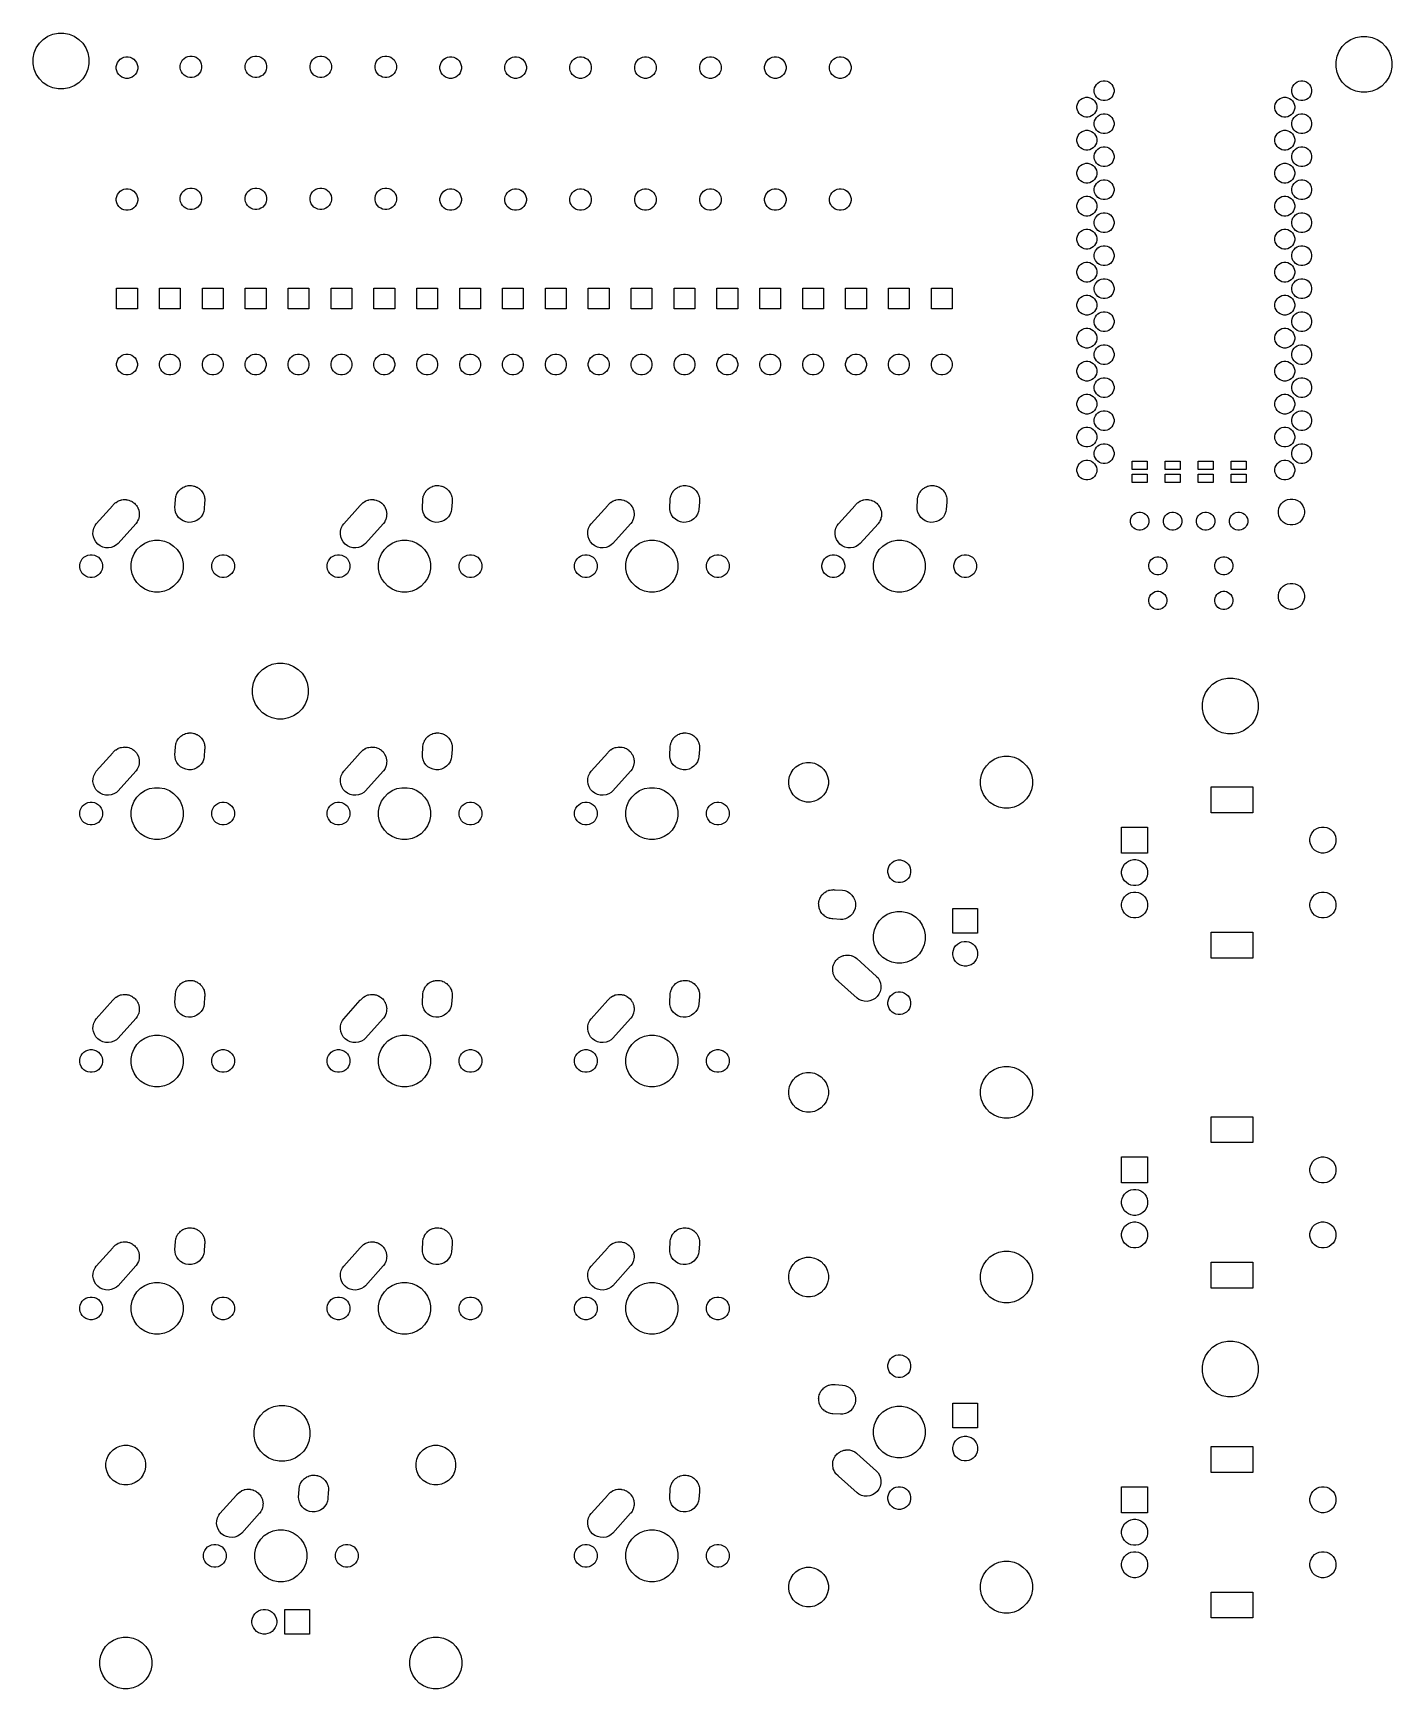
# Model space of a CAD drawing. Extents: x 93 to 197, y -160 to -33.
import ezdxf

# ---------------------------------------------------------------- set-up
doc = ezdxf.new("R2010")
doc.units = 0
doc.layers.add('BLACK', color=7, linetype='CONTINUOUS')

msp = doc.modelspace()

# ---------------------------------------------------------------- linework, layer by layer
at = {"layer": 'BLACK', "linetype": 'CONTINUOUS'}
for p, q in [((93.6255, -33.255), (93.9776, -33.0197)), ((93.9776, -33.0197), (94.3689, -32.8576)), ((94.3689, -32.8576), (94.7842, -32.775)), ((94.7842, -32.775), (95.2078, -32.775)), ((95.2078, -32.775), (95.6231, -32.8576)), ((95.6231, -32.8576), (96.0144, -33.0197)), ((96.0144, -33.0197), (96.3665, -33.255)), ((194.308, -33.2737), (194.699, -33.1116)), ((194.699, -33.1116), (195.114, -33.029)), ((195.114, -33.029), (195.538, -33.029)), ((195.538, -33.029), (195.953, -33.1116)), ((195.953, -33.1116), (196.344, -33.2737)), ((92.846, -34.7132), (92.9286, -34.2979)), ((92.9286, -34.2979), (93.0907, -33.9066)), ((93.0907, -33.9066), (93.326, -33.5545)), ((93.326, -33.5545), (93.6255, -33.255)), ((96.3665, -33.255), (96.666, -33.5545)), ((96.666, -33.5545), (96.9013, -33.9066)), ((96.9013, -33.9066), (97.0634, -34.2979)), ((97.0634, -34.2979), (97.146, -34.7132)), ((193.259, -34.5519), (193.421, -34.1606)), ((193.421, -34.1606), (193.656, -33.8085)), ((193.656, -33.8085), (193.955, -33.509)), ((193.955, -33.509), (194.308, -33.2737)), ((196.344, -33.2737), (196.697, -33.509)), ((196.697, -33.509), (196.996, -33.8085)), ((196.996, -33.8085), (197.231, -34.1606)), ((197.231, -34.1606), (197.393, -34.5519)), ((92.846, -35.1368), (92.846, -34.7132)), ((92.9286, -35.5521), (92.846, -35.1368)), ((93.0907, -35.9434), (92.9286, -35.5521)), ((97.0634, -35.5521), (96.9013, -35.9434)), ((97.146, -35.1368), (97.0634, -35.5521)), ((97.146, -34.7132), (97.146, -35.1368)), ((99.2505, -35.3517), (99.2822, -35.1922)), ((99.2505, -35.5143), (99.2505, -35.3517)), ((99.2822, -35.6738), (99.2505, -35.5143)), ((99.2822, -35.1922), (99.3445, -35.042)), ((99.3445, -35.824), (99.2822, -35.6738)), ((99.3445, -35.042), (99.4348, -34.9068)), ((99.4348, -34.9068), (99.5498, -34.7918)), ((99.5498, -34.7918), (99.685, -34.7015)), ((99.685, -34.7015), (99.8352, -34.6392)), ((99.8352, -34.6392), (99.9947, -34.6075)), ((99.9947, -34.6075), (100.157, -34.6075)), ((100.157, -34.6075), (100.317, -34.6392)), ((100.317, -34.6392), (100.467, -34.7015)), ((100.467, -34.7015), (100.602, -34.7918)), ((100.602, -34.7918), (100.717, -34.9068)), ((100.717, -34.9068), (100.808, -35.042)), ((100.808, -35.042), (100.87, -35.1922)), ((100.87, -35.6738), (100.808, -35.824)), ((100.87, -35.1922), (100.901, -35.3517)), ((100.901, -35.5143), (100.87, -35.6738)), ((100.901, -35.3517), (100.901, -35.5143)), ((104.174, -35.2882), (104.206, -35.1287)), ((104.174, -35.4508), (104.174, -35.2882)), ((104.206, -35.6103), (104.174, -35.4508)), ((104.206, -35.1287), (104.268, -34.9785)), ((104.268, -35.7605), (104.206, -35.6103)), ((104.268, -34.9785), (104.359, -34.8433)), ((104.359, -34.8433), (104.474, -34.7283)), ((104.474, -34.7283), (104.609, -34.638)), ((104.609, -34.638), (104.759, -34.5757)), ((104.759, -34.5757), (104.919, -34.544)), ((104.919, -34.544), (105.081, -34.544)), ((105.081, -34.544), (105.241, -34.5757)), ((105.241, -34.5757), (105.391, -34.638)), ((105.391, -34.638), (105.526, -34.7283)), ((105.526, -34.7283), (105.641, -34.8433)), ((105.641, -34.8433), (105.732, -34.9785)), ((105.732, -34.9785), (105.794, -35.1287)), ((105.794, -35.6103), (105.732, -35.7605)), ((105.794, -35.1287), (105.825, -35.2882)), ((105.825, -35.4508), (105.794, -35.6103)), ((105.825, -35.2882), (105.825, -35.4508)), ((109.174, -35.2882), (109.206, -35.1287)), ((109.174, -35.4508), (109.174, -35.2882)), ((109.206, -35.6103), (109.174, -35.4508)), ((109.206, -35.1287), (109.268, -34.9785)), ((109.268, -35.7605), (109.206, -35.6103)), ((109.268, -34.9785), (109.359, -34.8433)), ((109.359, -34.8433), (109.474, -34.7283)), ((109.474, -34.7283), (109.609, -34.638)), ((109.609, -34.638), (109.759, -34.5757)), ((109.759, -34.5757), (109.919, -34.544)), ((109.919, -34.544), (110.081, -34.544)), ((110.081, -34.544), (110.241, -34.5757)), ((110.241, -34.5757), (110.391, -34.638)), ((110.391, -34.638), (110.526, -34.7283)), ((110.526, -34.7283), (110.641, -34.8433)), ((110.641, -34.8433), (110.732, -34.9785)), ((110.732, -34.9785), (110.794, -35.1287)), ((110.794, -35.6103), (110.732, -35.7605)), ((110.794, -35.1287), (110.825, -35.2882)), ((110.825, -35.4508), (110.794, -35.6103)), ((110.825, -35.2882), (110.825, -35.4508)), ((114.174, -35.2882), (114.206, -35.1287)), ((114.174, -35.4508), (114.174, -35.2882)), ((114.206, -35.6103), (114.174, -35.4508)), ((114.206, -35.1287), (114.268, -34.9785)), ((114.268, -35.7605), (114.206, -35.6103)), ((114.268, -34.9785), (114.359, -34.8433)), ((114.359, -34.8433), (114.474, -34.7283)), ((114.474, -34.7283), (114.609, -34.638)), ((114.609, -34.638), (114.759, -34.5757)), ((114.759, -34.5757), (114.919, -34.544)), ((114.919, -34.544), (115.081, -34.544)), ((115.081, -34.544), (115.241, -34.5757)), ((115.241, -34.5757), (115.391, -34.638)), ((115.391, -34.638), (115.526, -34.7283)), ((115.526, -34.7283), (115.641, -34.8433)), ((115.641, -34.8433), (115.732, -34.9785)), ((115.732, -34.9785), (115.794, -35.1287)), ((115.794, -35.6103), (115.732, -35.7605)), ((115.794, -35.1287), (115.825, -35.2882)), ((115.825, -35.4508), (115.794, -35.6103)), ((115.825, -35.2882), (115.825, -35.4508)), ((119.174, -35.2882), (119.206, -35.1287)), ((119.174, -35.4508), (119.174, -35.2882)), ((119.206, -35.6103), (119.174, -35.4508)), ((119.206, -35.1287), (119.268, -34.9785)), ((119.268, -35.7605), (119.206, -35.6103)), ((119.268, -34.9785), (119.359, -34.8433)), ((119.359, -34.8433), (119.474, -34.7283)), ((119.474, -34.7283), (119.609, -34.638)), ((119.609, -34.638), (119.759, -34.5757)), ((119.759, -34.5757), (119.919, -34.544)), ((119.919, -34.544), (120.081, -34.544)), ((120.081, -34.544), (120.241, -34.5757)), ((120.241, -34.5757), (120.391, -34.638)), ((120.391, -34.638), (120.526, -34.7283)), ((120.526, -34.7283), (120.641, -34.8433)), ((120.641, -34.8433), (120.732, -34.9785)), ((120.732, -34.9785), (120.794, -35.1287)), ((120.794, -35.6103), (120.732, -35.7605)), ((120.794, -35.1287), (120.825, -35.2882)), ((120.825, -35.4508), (120.794, -35.6103)), ((120.825, -35.2882), (120.825, -35.4508)), ((124.174, -35.3517), (124.206, -35.1922)), ((124.174, -35.5143), (124.174, -35.3517)), ((124.206, -35.6738), (124.174, -35.5143)), ((124.206, -35.1922), (124.268, -35.042)), ((124.268, -35.824), (124.206, -35.6738)), ((124.268, -35.042), (124.359, -34.9068)), ((124.359, -34.9068), (124.474, -34.7918)), ((124.474, -34.7918), (124.609, -34.7015)), ((124.609, -34.7015), (124.759, -34.6392)), ((124.759, -34.6392), (124.919, -34.6075)), ((124.919, -34.6075), (125.081, -34.6075)), ((125.081, -34.6075), (125.241, -34.6392)), ((125.241, -34.6392), (125.391, -34.7015)), ((125.391, -34.7015), (125.526, -34.7918)), ((125.526, -34.7918), (125.641, -34.9068)), ((125.641, -34.9068), (125.732, -35.042)), ((125.732, -35.042), (125.794, -35.1922)), ((125.794, -35.6738), (125.732, -35.824)), ((125.794, -35.1922), (125.825, -35.3517)), ((125.825, -35.5143), (125.794, -35.6738)), ((125.825, -35.3517), (125.825, -35.5143)), ((129.174, -35.3517), (129.206, -35.1922)), ((129.174, -35.5143), (129.174, -35.3517)), ((129.206, -35.6738), (129.174, -35.5143)), ((129.206, -35.1922), (129.268, -35.042)), ((129.268, -35.824), (129.206, -35.6738)), ((129.268, -35.042), (129.359, -34.9068)), ((129.359, -34.9068), (129.474, -34.7918)), ((129.474, -34.7918), (129.609, -34.7015)), ((129.609, -34.7015), (129.759, -34.6392)), ((129.759, -34.6392), (129.919, -34.6075)), ((129.919, -34.6075), (130.081, -34.6075)), ((130.081, -34.6075), (130.241, -34.6392)), ((130.241, -34.6392), (130.391, -34.7015)), ((130.391, -34.7015), (130.526, -34.7918)), ((130.526, -34.7918), (130.641, -34.9068)), ((130.641, -34.9068), (130.732, -35.042)), ((130.732, -35.042), (130.794, -35.1922)), ((130.794, -35.6738), (130.732, -35.824)), ((130.794, -35.1922), (130.826, -35.3517)), ((130.826, -35.5143), (130.794, -35.6738)), ((130.826, -35.3517), (130.826, -35.5143)), ((134.174, -35.3517), (134.206, -35.1922)), ((134.174, -35.5143), (134.174, -35.3517)), ((134.206, -35.6738), (134.174, -35.5143)), ((134.206, -35.1922), (134.268, -35.042)), ((134.268, -35.824), (134.206, -35.6738)), ((134.268, -35.042), (134.359, -34.9068)), ((134.359, -34.9068), (134.474, -34.7918)), ((134.474, -34.7918), (134.609, -34.7015)), ((134.609, -34.7015), (134.759, -34.6392)), ((134.759, -34.6392), (134.919, -34.6075)), ((134.919, -34.6075), (135.081, -34.6075)), ((135.081, -34.6075), (135.241, -34.6392)), ((135.241, -34.6392), (135.391, -34.7015)), ((135.391, -34.7015), (135.526, -34.7918)), ((135.526, -34.7918), (135.641, -34.9068)), ((135.641, -34.9068), (135.732, -35.042)), ((135.732, -35.042), (135.794, -35.1922)), ((135.794, -35.6738), (135.732, -35.824)), ((135.794, -35.1922), (135.826, -35.3517)), ((135.826, -35.5143), (135.794, -35.6738)), ((135.826, -35.3517), (135.826, -35.5143)), ((139.174, -35.3517), (139.206, -35.1922)), ((139.174, -35.5143), (139.174, -35.3517)), ((139.206, -35.6738), (139.174, -35.5143)), ((139.206, -35.1922), (139.268, -35.042)), ((139.268, -35.824), (139.206, -35.6738)), ((139.268, -35.042), (139.359, -34.9068)), ((139.359, -34.9068), (139.474, -34.7918)), ((139.474, -34.7918), (139.609, -34.7015)), ((139.609, -34.7015), (139.759, -34.6392)), ((139.759, -34.6392), (139.919, -34.6075)), ((139.919, -34.6075), (140.081, -34.6075)), ((140.081, -34.6075), (140.241, -34.6392)), ((140.241, -34.6392), (140.391, -34.7015)), ((140.391, -34.7015), (140.526, -34.7918)), ((140.526, -34.7918), (140.641, -34.9068)), ((140.641, -34.9068), (140.732, -35.042)), ((140.732, -35.042), (140.794, -35.1922)), ((140.794, -35.6738), (140.732, -35.824)), ((140.794, -35.1922), (140.826, -35.3517)), ((140.826, -35.5143), (140.794, -35.6738)), ((140.826, -35.3517), (140.826, -35.5143)), ((144.174, -35.3517), (144.206, -35.1922)), ((144.174, -35.5143), (144.174, -35.3517)), ((144.206, -35.6738), (144.174, -35.5143)), ((144.206, -35.1922), (144.268, -35.042)), ((144.268, -35.824), (144.206, -35.6738)), ((144.268, -35.042), (144.359, -34.9068)), ((144.359, -34.9068), (144.474, -34.7918)), ((144.474, -34.7918), (144.609, -34.7015)), ((144.609, -34.7015), (144.759, -34.6392)), ((144.759, -34.6392), (144.919, -34.6075)), ((144.919, -34.6075), (145.081, -34.6075)), ((145.081, -34.6075), (145.241, -34.6392)), ((145.241, -34.6392), (145.391, -34.7015)), ((145.391, -34.7015), (145.526, -34.7918)), ((145.526, -34.7918), (145.641, -34.9068)), ((145.641, -34.9068), (145.732, -35.042)), ((145.732, -35.042), (145.794, -35.1922)), ((145.794, -35.6738), (145.732, -35.824)), ((145.794, -35.1922), (145.826, -35.3517)), ((145.826, -35.5143), (145.794, -35.6738)), ((145.826, -35.3517), (145.826, -35.5143)), ((149.174, -35.3517), (149.206, -35.1922)), ((149.174, -35.5143), (149.174, -35.3517)), ((149.206, -35.6738), (149.174, -35.5143)), ((149.206, -35.1922), (149.268, -35.042)), ((149.268, -35.824), (149.206, -35.6738)), ((149.268, -35.042), (149.359, -34.9068)), ((149.359, -34.9068), (149.474, -34.7918)), ((149.474, -34.7918), (149.609, -34.7015)), ((149.609, -34.7015), (149.759, -34.6392)), ((149.759, -34.6392), (149.919, -34.6075)), ((149.919, -34.6075), (150.081, -34.6075)), ((150.081, -34.6075), (150.241, -34.6392)), ((150.241, -34.6392), (150.391, -34.7015)), ((150.391, -34.7015), (150.526, -34.7918)), ((150.526, -34.7918), (150.641, -34.9068)), ((150.641, -34.9068), (150.732, -35.042)), ((150.732, -35.042), (150.794, -35.1922)), ((150.794, -35.6738), (150.732, -35.824)), ((150.794, -35.1922), (150.826, -35.3517)), ((150.826, -35.5143), (150.794, -35.6738)), ((150.826, -35.3517), (150.826, -35.5143)), ((154.174, -35.3517), (154.206, -35.1922)), ((154.174, -35.5143), (154.174, -35.3517)), ((154.206, -35.6738), (154.174, -35.5143)), ((154.206, -35.1922), (154.268, -35.042)), ((154.268, -35.824), (154.206, -35.6738)), ((154.268, -35.042), (154.359, -34.9068)), ((154.359, -34.9068), (154.474, -34.7918)), ((154.474, -34.7918), (154.609, -34.7015)), ((154.609, -34.7015), (154.759, -34.6392)), ((154.759, -34.6392), (154.919, -34.6075)), ((154.919, -34.6075), (155.081, -34.6075)), ((155.081, -34.6075), (155.241, -34.6392)), ((155.241, -34.6392), (155.391, -34.7015)), ((155.391, -34.7015), (155.526, -34.7918)), ((155.526, -34.7918), (155.641, -34.9068)), ((155.641, -34.9068), (155.732, -35.042)), ((155.732, -35.042), (155.794, -35.1922)), ((155.794, -35.6738), (155.732, -35.824)), ((155.794, -35.1922), (155.826, -35.3517)), ((155.826, -35.5143), (155.794, -35.6738)), ((155.826, -35.3517), (155.826, -35.5143)), ((193.176, -34.9672), (193.259, -34.5519)), ((193.176, -35.3908), (193.176, -34.9672)), ((193.259, -35.8061), (193.176, -35.3908)), ((197.393, -34.5519), (197.476, -34.9672)), ((197.476, -35.3908), (197.393, -35.8061)), ((197.476, -34.9672), (197.476, -35.3908)), ((93.326, -36.2955), (93.0907, -35.9434)), ((93.6255, -36.595), (93.326, -36.2955)), ((93.9776, -36.8303), (93.6255, -36.595)), ((94.3689, -36.9924), (93.9776, -36.8303)), ((96.0144, -36.8303), (95.6231, -36.9924)), ((96.3665, -36.595), (96.0144, -36.8303)), ((96.666, -36.2955), (96.3665, -36.595)), ((96.9013, -35.9434), (96.666, -36.2955)), ((99.4348, -35.9592), (99.3445, -35.824)), ((99.5498, -36.0742), (99.4348, -35.9592)), ((99.685, -36.1645), (99.5498, -36.0742)), ((99.8352, -36.2268), (99.685, -36.1645)), ((99.9947, -36.2585), (99.8352, -36.2268)), ((100.157, -36.2585), (99.9947, -36.2585)), ((100.317, -36.2268), (100.157, -36.2585)), ((100.467, -36.1645), (100.317, -36.2268)), ((100.602, -36.0742), (100.467, -36.1645)), ((100.717, -35.9592), (100.602, -36.0742)), ((100.808, -35.824), (100.717, -35.9592)), ((104.359, -35.8957), (104.268, -35.7605)), ((104.474, -36.0107), (104.359, -35.8957)), ((104.609, -36.101), (104.474, -36.0107)), ((104.759, -36.1633), (104.609, -36.101)), ((104.919, -36.195), (104.759, -36.1633)), ((105.081, -36.195), (104.919, -36.195)), ((105.241, -36.1633), (105.081, -36.195)), ((105.391, -36.101), (105.241, -36.1633)), ((105.526, -36.0107), (105.391, -36.101)), ((105.641, -35.8957), (105.526, -36.0107)), ((105.732, -35.7605), (105.641, -35.8957)), ((109.359, -35.8957), (109.268, -35.7605)), ((109.474, -36.0107), (109.359, -35.8957)), ((109.609, -36.101), (109.474, -36.0107)), ((109.759, -36.1633), (109.609, -36.101)), ((109.919, -36.195), (109.759, -36.1633)), ((110.081, -36.195), (109.919, -36.195)), ((110.241, -36.1633), (110.081, -36.195)), ((110.391, -36.101), (110.241, -36.1633)), ((110.526, -36.0107), (110.391, -36.101)), ((110.641, -35.8957), (110.526, -36.0107)), ((110.732, -35.7605), (110.641, -35.8957)), ((114.359, -35.8957), (114.268, -35.7605)), ((114.474, -36.0107), (114.359, -35.8957)), ((114.609, -36.101), (114.474, -36.0107)), ((114.759, -36.1633), (114.609, -36.101)), ((114.919, -36.195), (114.759, -36.1633)), ((115.081, -36.195), (114.919, -36.195)), ((115.241, -36.1633), (115.081, -36.195)), ((115.391, -36.101), (115.241, -36.1633)), ((115.526, -36.0107), (115.391, -36.101)), ((115.641, -35.8957), (115.526, -36.0107)), ((115.732, -35.7605), (115.641, -35.8957)), ((119.359, -35.8957), (119.268, -35.7605)), ((119.474, -36.0107), (119.359, -35.8957)), ((119.609, -36.101), (119.474, -36.0107)), ((119.759, -36.1633), (119.609, -36.101)), ((119.919, -36.195), (119.759, -36.1633)), ((120.081, -36.195), (119.919, -36.195)), ((120.241, -36.1633), (120.081, -36.195)), ((120.391, -36.101), (120.241, -36.1633)), ((120.526, -36.0107), (120.391, -36.101)), ((120.641, -35.8957), (120.526, -36.0107)), ((120.732, -35.7605), (120.641, -35.8957)), ((124.359, -35.9592), (124.268, -35.824)), ((124.474, -36.0742), (124.359, -35.9592)), ((124.609, -36.1645), (124.474, -36.0742)), ((124.759, -36.2268), (124.609, -36.1645)), ((124.919, -36.2585), (124.759, -36.2268)), ((125.081, -36.2585), (124.919, -36.2585)), ((125.241, -36.2268), (125.081, -36.2585)), ((125.391, -36.1645), (125.241, -36.2268)), ((125.526, -36.0742), (125.391, -36.1645)), ((125.641, -35.9592), (125.526, -36.0742)), ((125.732, -35.824), (125.641, -35.9592)), ((129.359, -35.9592), (129.268, -35.824)), ((129.474, -36.0742), (129.359, -35.9592)), ((129.609, -36.1645), (129.474, -36.0742)), ((129.759, -36.2268), (129.609, -36.1645)), ((129.919, -36.2585), (129.759, -36.2268)), ((130.081, -36.2585), (129.919, -36.2585)), ((130.241, -36.2268), (130.081, -36.2585)), ((130.391, -36.1645), (130.241, -36.2268)), ((130.526, -36.0742), (130.391, -36.1645)), ((130.641, -35.9592), (130.526, -36.0742)), ((130.732, -35.824), (130.641, -35.9592)), ((134.359, -35.9592), (134.268, -35.824)), ((134.474, -36.0742), (134.359, -35.9592)), ((134.609, -36.1645), (134.474, -36.0742)), ((134.759, -36.2268), (134.609, -36.1645)), ((134.919, -36.2585), (134.759, -36.2268)), ((135.081, -36.2585), (134.919, -36.2585)), ((135.241, -36.2268), (135.081, -36.2585)), ((135.391, -36.1645), (135.241, -36.2268)), ((135.526, -36.0742), (135.391, -36.1645)), ((135.641, -35.9592), (135.526, -36.0742)), ((135.732, -35.824), (135.641, -35.9592)), ((139.359, -35.9592), (139.268, -35.824)), ((139.474, -36.0742), (139.359, -35.9592)), ((139.609, -36.1645), (139.474, -36.0742)), ((139.759, -36.2268), (139.609, -36.1645)), ((139.919, -36.2585), (139.759, -36.2268)), ((140.081, -36.2585), (139.919, -36.2585)), ((140.241, -36.2268), (140.081, -36.2585)), ((140.391, -36.1645), (140.241, -36.2268)), ((140.526, -36.0742), (140.391, -36.1645)), ((140.641, -35.9592), (140.526, -36.0742)), ((140.732, -35.824), (140.641, -35.9592)), ((144.359, -35.9592), (144.268, -35.824)), ((144.474, -36.0742), (144.359, -35.9592)), ((144.609, -36.1645), (144.474, -36.0742)), ((144.759, -36.2268), (144.609, -36.1645)), ((144.919, -36.2585), (144.759, -36.2268)), ((145.081, -36.2585), (144.919, -36.2585)), ((145.241, -36.2268), (145.081, -36.2585)), ((145.391, -36.1645), (145.241, -36.2268)), ((145.526, -36.0742), (145.391, -36.1645)), ((145.641, -35.9592), (145.526, -36.0742)), ((145.732, -35.824), (145.641, -35.9592)), ((149.359, -35.9592), (149.268, -35.824)), ((149.474, -36.0742), (149.359, -35.9592)), ((149.609, -36.1645), (149.474, -36.0742)), ((149.759, -36.2268), (149.609, -36.1645)), ((149.919, -36.2585), (149.759, -36.2268)), ((150.081, -36.2585), (149.919, -36.2585)), ((150.241, -36.2268), (150.081, -36.2585)), ((150.391, -36.1645), (150.241, -36.2268)), ((150.526, -36.0742), (150.391, -36.1645)), ((150.641, -35.9592), (150.526, -36.0742)), ((150.732, -35.824), (150.641, -35.9592)), ((154.359, -35.9592), (154.268, -35.824)), ((154.474, -36.0742), (154.359, -35.9592)), ((154.609, -36.1645), (154.474, -36.0742)), ((154.759, -36.2268), (154.609, -36.1645)), ((154.919, -36.2585), (154.759, -36.2268)), ((155.081, -36.2585), (154.919, -36.2585)), ((155.241, -36.2268), (155.081, -36.2585)), ((155.391, -36.1645), (155.241, -36.2268)), ((155.526, -36.0742), (155.391, -36.1645)), ((155.641, -35.9592), (155.526, -36.0742)), ((155.732, -35.824), (155.641, -35.9592)), ((174.584, -36.9887), (174.641, -36.8501)), ((174.641, -36.8501), (174.725, -36.7253)), ((174.725, -36.7253), (174.831, -36.6191)), ((174.831, -36.6191), (174.955, -36.5357)), ((174.955, -36.5357), (175.094, -36.4783)), ((175.094, -36.4783), (175.241, -36.449)), ((175.241, -36.449), (175.391, -36.449)), ((175.391, -36.449), (175.539, -36.4783)), ((175.539, -36.4783), (175.677, -36.5357)), ((175.677, -36.5357), (175.802, -36.6191)), ((175.802, -36.6191), (175.908, -36.7253)), ((175.908, -36.7253), (175.992, -36.8501)), ((175.992, -36.8501), (176.049, -36.9887)), ((189.804, -36.9887), (189.861, -36.8501)), ((189.861, -36.8501), (189.945, -36.7253)), ((189.945, -36.7253), (190.051, -36.6191)), ((190.051, -36.6191), (190.175, -36.5357)), ((190.175, -36.5357), (190.314, -36.4783)), ((190.314, -36.4783), (190.461, -36.449)), ((190.461, -36.449), (190.611, -36.449)), ((190.611, -36.449), (190.759, -36.4783)), ((190.759, -36.4783), (190.897, -36.5357)), ((190.897, -36.5357), (191.022, -36.6191)), ((191.022, -36.6191), (191.128, -36.7253)), ((191.128, -36.7253), (191.212, -36.8501)), ((191.212, -36.8501), (191.269, -36.9887)), ((193.421, -36.1974), (193.259, -35.8061)), ((193.656, -36.5495), (193.421, -36.1974)), ((193.955, -36.849), (193.656, -36.5495)), ((194.308, -37.0843), (193.955, -36.849)), ((196.697, -36.849), (196.344, -37.0843)), ((196.996, -36.5495), (196.697, -36.849)), ((197.231, -36.1974), (196.996, -36.5495)), ((197.393, -35.8061), (197.231, -36.1974)), ((94.7842, -37.075), (94.3689, -36.9924)), ((95.2078, -37.075), (94.7842, -37.075)), ((95.6231, -36.9924), (95.2078, -37.075)), ((173.257, -38.2587), (173.315, -38.1201)), ((173.315, -38.1201), (173.398, -37.9953)), ((173.398, -37.9953), (173.504, -37.8891)), ((173.504, -37.8891), (173.629, -37.8057)), ((173.629, -37.8057), (173.768, -37.7483)), ((173.768, -37.7483), (173.915, -37.719)), ((173.915, -37.719), (174.065, -37.719)), ((174.065, -37.719), (174.212, -37.7483)), ((174.212, -37.7483), (174.351, -37.8057)), ((174.351, -37.8057), (174.476, -37.8891)), ((174.476, -37.8891), (174.582, -37.9953)), ((174.554, -37.136), (174.584, -36.9887)), ((174.554, -37.286), (174.554, -37.136)), ((174.584, -37.4333), (174.554, -37.286)), ((174.582, -37.9953), (174.665, -38.1201)), ((174.641, -37.5719), (174.584, -37.4333)), ((174.725, -37.6967), (174.641, -37.5719)), ((174.665, -38.1201), (174.723, -38.2587)), ((174.831, -37.8029), (174.725, -37.6967)), ((174.955, -37.8863), (174.831, -37.8029)), ((175.094, -37.9437), (174.955, -37.8863)), ((175.241, -37.973), (175.094, -37.9437)), ((175.391, -37.973), (175.241, -37.973)), ((175.539, -37.9437), (175.391, -37.973)), ((175.677, -37.8863), (175.539, -37.9437)), ((175.802, -37.8029), (175.677, -37.8863)), ((175.908, -37.6967), (175.802, -37.8029)), ((175.992, -37.5719), (175.908, -37.6967)), ((176.049, -37.4333), (175.992, -37.5719)), ((176.049, -36.9887), (176.078, -37.136)), ((176.078, -37.286), (176.049, -37.4333)), ((176.078, -37.136), (176.078, -37.286)), ((188.497, -38.2587), (188.555, -38.1201)), ((188.555, -38.1201), (188.638, -37.9953)), ((188.638, -37.9953), (188.744, -37.8891)), ((188.744, -37.8891), (188.869, -37.8057)), ((188.869, -37.8057), (189.008, -37.7483)), ((189.008, -37.7483), (189.155, -37.719)), ((189.155, -37.719), (189.305, -37.719)), ((189.305, -37.719), (189.452, -37.7483)), ((189.452, -37.7483), (189.591, -37.8057)), ((189.591, -37.8057), (189.716, -37.8891)), ((189.716, -37.8891), (189.822, -37.9953)), ((189.774, -37.136), (189.804, -36.9887)), ((189.774, -37.286), (189.774, -37.136)), ((189.804, -37.4333), (189.774, -37.286)), ((189.861, -37.5719), (189.804, -37.4333)), ((189.822, -37.9953), (189.905, -38.1201)), ((189.945, -37.6967), (189.861, -37.5719)), ((189.905, -38.1201), (189.963, -38.2587)), ((190.051, -37.8029), (189.945, -37.6967)), ((190.175, -37.8863), (190.051, -37.8029)), ((190.314, -37.9437), (190.175, -37.8863)), ((190.461, -37.973), (190.314, -37.9437)), ((190.611, -37.973), (190.461, -37.973)), ((190.759, -37.9437), (190.611, -37.973)), ((190.897, -37.8863), (190.759, -37.9437)), ((191.022, -37.8029), (190.897, -37.8863)), ((191.128, -37.6967), (191.022, -37.8029)), ((191.212, -37.5719), (191.128, -37.6967)), ((191.269, -37.4333), (191.212, -37.5719)), ((191.269, -36.9887), (191.298, -37.136)), ((191.298, -37.286), (191.269, -37.4333)), ((191.298, -37.136), (191.298, -37.286)), ((194.699, -37.2464), (194.308, -37.0843)), ((195.114, -37.329), (194.699, -37.2464)), ((195.538, -37.329), (195.114, -37.329)), ((195.953, -37.2464), (195.538, -37.329)), ((196.344, -37.0843), (195.953, -37.2464)), ((173.228, -38.4059), (173.257, -38.2587)), ((173.228, -38.556), (173.228, -38.4059)), ((173.257, -38.7033), (173.228, -38.556)), ((173.315, -38.8419), (173.257, -38.7033)), ((173.398, -38.9667), (173.315, -38.8419)), ((173.504, -39.0729), (173.398, -38.9667)), ((173.629, -39.1563), (173.504, -39.0729)), ((173.768, -39.2137), (173.629, -39.1563)), ((173.915, -39.243), (173.768, -39.2137)), ((174.065, -39.243), (173.915, -39.243)), ((174.212, -39.2137), (174.065, -39.243)), ((174.351, -39.1563), (174.212, -39.2137)), ((174.476, -39.0729), (174.351, -39.1563)), ((174.582, -38.9667), (174.476, -39.0729)), ((174.665, -38.8419), (174.582, -38.9667)), ((174.584, -39.5287), (174.641, -39.3901)), ((174.641, -39.3901), (174.725, -39.2653)), ((174.723, -38.7033), (174.665, -38.8419)), ((174.723, -38.2587), (174.752, -38.4059)), ((174.752, -38.556), (174.723, -38.7033)), ((174.725, -39.2653), (174.831, -39.1591)), ((174.752, -38.4059), (174.752, -38.556)), ((174.831, -39.1591), (174.955, -39.0757)), ((174.955, -39.0757), (175.094, -39.0183)), ((175.094, -39.0183), (175.241, -38.989)), ((175.241, -38.989), (175.391, -38.989)), ((175.391, -38.989), (175.539, -39.0183)), ((175.539, -39.0183), (175.677, -39.0757)), ((175.677, -39.0757), (175.802, -39.1591)), ((175.802, -39.1591), (175.908, -39.2653)), ((175.908, -39.2653), (175.992, -39.3901)), ((175.992, -39.3901), (176.049, -39.5287)), ((188.468, -38.4059), (188.497, -38.2587)), ((188.468, -38.556), (188.468, -38.4059)), ((188.497, -38.7033), (188.468, -38.556)), ((188.555, -38.8419), (188.497, -38.7033)), ((188.638, -38.9667), (188.555, -38.8419)), ((188.744, -39.0729), (188.638, -38.9667)), ((188.869, -39.1563), (188.744, -39.0729)), ((189.008, -39.2137), (188.869, -39.1563)), ((189.155, -39.243), (189.008, -39.2137)), ((189.305, -39.243), (189.155, -39.243)), ((189.452, -39.2137), (189.305, -39.243)), ((189.591, -39.1563), (189.452, -39.2137)), ((189.716, -39.0729), (189.591, -39.1563)), ((189.822, -38.9667), (189.716, -39.0729)), ((189.804, -39.5287), (189.861, -39.3901)), ((189.905, -38.8419), (189.822, -38.9667)), ((189.861, -39.3901), (189.945, -39.2653)), ((189.963, -38.7033), (189.905, -38.8419)), ((189.945, -39.2653), (190.051, -39.1591)), ((189.963, -38.2587), (189.992, -38.4059)), ((189.992, -38.556), (189.963, -38.7033)), ((189.992, -38.4059), (189.992, -38.556)), ((190.051, -39.1591), (190.175, -39.0757)), ((190.175, -39.0757), (190.314, -39.0183)), ((190.314, -39.0183), (190.461, -38.989)), ((190.461, -38.989), (190.611, -38.989)), ((190.611, -38.989), (190.759, -39.0183)), ((190.759, -39.0183), (190.897, -39.0757)), ((190.897, -39.0757), (191.022, -39.1591)), ((191.022, -39.1591), (191.128, -39.2653)), ((191.128, -39.2653), (191.212, -39.3901)), ((191.212, -39.3901), (191.269, -39.5287)), ((173.257, -40.7987), (173.315, -40.6601)), ((173.315, -40.6601), (173.398, -40.5353)), ((173.398, -40.5353), (173.504, -40.4291)), ((173.504, -40.4291), (173.629, -40.3457)), ((173.629, -40.3457), (173.768, -40.2883)), ((173.768, -40.2883), (173.915, -40.259)), ((173.915, -40.259), (174.065, -40.259)), ((174.065, -40.259), (174.212, -40.2883)), ((174.212, -40.2883), (174.351, -40.3457)), ((174.351, -40.3457), (174.476, -40.4291)), ((174.476, -40.4291), (174.582, -40.5353)), ((174.554, -39.676), (174.584, -39.5287)), ((174.554, -39.826), (174.554, -39.676)), ((174.584, -39.9733), (174.554, -39.826)), ((174.582, -40.5353), (174.665, -40.6601)), ((174.641, -40.1119), (174.584, -39.9733)), ((174.725, -40.2367), (174.641, -40.1119)), ((174.665, -40.6601), (174.723, -40.7987)), ((174.831, -40.3429), (174.725, -40.2367)), ((174.955, -40.4263), (174.831, -40.3429)), ((175.094, -40.4837), (174.955, -40.4263)), ((175.241, -40.513), (175.094, -40.4837)), ((175.391, -40.513), (175.241, -40.513)), ((175.539, -40.4837), (175.391, -40.513)), ((175.677, -40.4263), (175.539, -40.4837)), ((175.802, -40.3429), (175.677, -40.4263)), ((175.908, -40.2367), (175.802, -40.3429)), ((175.992, -40.1119), (175.908, -40.2367)), ((176.049, -39.9733), (175.992, -40.1119)), ((176.049, -39.5287), (176.078, -39.676)), ((176.078, -39.826), (176.049, -39.9733)), ((176.078, -39.676), (176.078, -39.826)), ((188.497, -40.7987), (188.555, -40.6601)), ((188.555, -40.6601), (188.638, -40.5353)), ((188.638, -40.5353), (188.744, -40.4291)), ((188.744, -40.4291), (188.869, -40.3457)), ((188.869, -40.3457), (189.008, -40.2883)), ((189.008, -40.2883), (189.155, -40.259)), ((189.155, -40.259), (189.305, -40.259)), ((189.305, -40.259), (189.452, -40.2883)), ((189.452, -40.2883), (189.591, -40.3457)), ((189.591, -40.3457), (189.716, -40.4291)), ((189.716, -40.4291), (189.822, -40.5353)), ((189.774, -39.676), (189.804, -39.5287)), ((189.774, -39.826), (189.774, -39.676)), ((189.804, -39.9733), (189.774, -39.826)), ((189.861, -40.1119), (189.804, -39.9733)), ((189.822, -40.5353), (189.905, -40.6601)), ((189.945, -40.2367), (189.861, -40.1119)), ((189.905, -40.6601), (189.963, -40.7987)), ((190.051, -40.3429), (189.945, -40.2367)), ((190.175, -40.4263), (190.051, -40.3429)), ((190.314, -40.4837), (190.175, -40.4263)), ((190.461, -40.513), (190.314, -40.4837)), ((190.611, -40.513), (190.461, -40.513)), ((190.759, -40.4837), (190.611, -40.513)), ((190.897, -40.4263), (190.759, -40.4837)), ((191.022, -40.3429), (190.897, -40.4263)), ((191.128, -40.2367), (191.022, -40.3429)), ((191.212, -40.1119), (191.128, -40.2367)), ((191.269, -39.9733), (191.212, -40.1119)), ((191.269, -39.5287), (191.298, -39.676)), ((191.298, -39.826), (191.269, -39.9733)), ((191.298, -39.676), (191.298, -39.826)), ((173.228, -40.9459), (173.257, -40.7987)), ((173.228, -41.096), (173.228, -40.9459)), ((173.257, -41.2433), (173.228, -41.096)), ((173.315, -41.3819), (173.257, -41.2433)), ((173.398, -41.5067), (173.315, -41.3819)), ((173.504, -41.6129), (173.398, -41.5067)), ((173.629, -41.6963), (173.504, -41.6129)), ((173.768, -41.7537), (173.629, -41.6963)), ((173.915, -41.783), (173.768, -41.7537)), ((174.065, -41.783), (173.915, -41.783)), ((174.212, -41.7537), (174.065, -41.783)), ((174.351, -41.6963), (174.212, -41.7537)), ((174.476, -41.6129), (174.351, -41.6963)), ((174.582, -41.5067), (174.476, -41.6129)), ((174.554, -42.2159), (174.584, -42.0687)), ((174.665, -41.3819), (174.582, -41.5067)), ((174.584, -42.0687), (174.641, -41.9301)), ((174.641, -41.9301), (174.725, -41.8053)), ((174.723, -41.2433), (174.665, -41.3819)), ((174.723, -40.7987), (174.752, -40.9459)), ((174.752, -41.096), (174.723, -41.2433)), ((174.725, -41.8053), (174.831, -41.6991)), ((174.752, -40.9459), (174.752, -41.096)), ((174.831, -41.6991), (174.955, -41.6157)), ((174.955, -41.6157), (175.094, -41.5583)), ((175.094, -41.5583), (175.241, -41.529)), ((175.241, -41.529), (175.391, -41.529)), ((175.391, -41.529), (175.539, -41.5583)), ((175.539, -41.5583), (175.677, -41.6157)), ((175.677, -41.6157), (175.802, -41.6991)), ((175.802, -41.6991), (175.908, -41.8053)), ((175.908, -41.8053), (175.992, -41.9301)), ((175.992, -41.9301), (176.049, -42.0687)), ((176.049, -42.0687), (176.078, -42.2159)), ((188.468, -40.9459), (188.497, -40.7987)), ((188.468, -41.096), (188.468, -40.9459)), ((188.497, -41.2433), (188.468, -41.096)), ((188.555, -41.3819), (188.497, -41.2433)), ((188.638, -41.5067), (188.555, -41.3819)), ((188.744, -41.6129), (188.638, -41.5067)), ((188.869, -41.6963), (188.744, -41.6129)), ((189.008, -41.7537), (188.869, -41.6963)), ((189.155, -41.783), (189.008, -41.7537)), ((189.305, -41.783), (189.155, -41.783)), ((189.452, -41.7537), (189.305, -41.783)), ((189.591, -41.6963), (189.452, -41.7537)), ((189.716, -41.6129), (189.591, -41.6963)), ((189.822, -41.5067), (189.716, -41.6129)), ((189.774, -42.2159), (189.804, -42.0687)), ((189.804, -42.0687), (189.861, -41.9301)), ((189.905, -41.3819), (189.822, -41.5067)), ((189.861, -41.9301), (189.945, -41.8053)), ((189.963, -41.2433), (189.905, -41.3819)), ((189.945, -41.8053), (190.051, -41.6991)), ((189.963, -40.7987), (189.992, -40.9459)), ((189.992, -41.096), (189.963, -41.2433)), ((189.992, -40.9459), (189.992, -41.096)), ((190.051, -41.6991), (190.175, -41.6157)), ((190.175, -41.6157), (190.314, -41.5583)), ((190.314, -41.5583), (190.461, -41.529)), ((190.461, -41.529), (190.611, -41.529)), ((190.611, -41.529), (190.759, -41.5583)), ((190.759, -41.5583), (190.897, -41.6157)), ((190.897, -41.6157), (191.022, -41.6991)), ((191.022, -41.6991), (191.128, -41.8053)), ((191.128, -41.8053), (191.212, -41.9301)), ((191.212, -41.9301), (191.269, -42.0687)), ((191.269, -42.0687), (191.298, -42.2159)), ((173.228, -43.4859), (173.257, -43.3387)), ((173.257, -43.3387), (173.315, -43.2001)), ((173.315, -43.2001), (173.398, -43.0753)), ((173.398, -43.0753), (173.504, -42.9691)), ((173.504, -42.9691), (173.629, -42.8857)), ((173.629, -42.8857), (173.768, -42.8283)), ((173.768, -42.8283), (173.915, -42.799)), ((173.915, -42.799), (174.065, -42.799)), ((174.065, -42.799), (174.212, -42.8283)), ((174.212, -42.8283), (174.351, -42.8857)), ((174.351, -42.8857), (174.476, -42.9691)), ((174.476, -42.9691), (174.582, -43.0753)), ((174.554, -42.3661), (174.554, -42.2159)), ((174.584, -42.5133), (174.554, -42.3661)), ((174.582, -43.0753), (174.665, -43.2001)), ((174.641, -42.6519), (174.584, -42.5133)), ((174.725, -42.7767), (174.641, -42.6519)), ((174.665, -43.2001), (174.723, -43.3387)), ((174.723, -43.3387), (174.752, -43.4859)), ((174.831, -42.8829), (174.725, -42.7767)), ((174.955, -42.9663), (174.831, -42.8829)), ((175.094, -43.0237), (174.955, -42.9663)), ((175.241, -43.053), (175.094, -43.0237)), ((175.391, -43.053), (175.241, -43.053)), ((175.539, -43.0237), (175.391, -43.053)), ((175.677, -42.9663), (175.539, -43.0237)), ((175.802, -42.8829), (175.677, -42.9663)), ((175.908, -42.7767), (175.802, -42.8829)), ((175.992, -42.6519), (175.908, -42.7767)), ((176.049, -42.5133), (175.992, -42.6519)), ((176.078, -42.3661), (176.049, -42.5133)), ((176.078, -42.2159), (176.078, -42.3661)), ((188.468, -43.4859), (188.497, -43.3387)), ((188.497, -43.3387), (188.555, -43.2001)), ((188.555, -43.2001), (188.638, -43.0753)), ((188.638, -43.0753), (188.744, -42.9691)), ((188.744, -42.9691), (188.869, -42.8857)), ((188.869, -42.8857), (189.008, -42.8283)), ((189.008, -42.8283), (189.155, -42.799)), ((189.155, -42.799), (189.305, -42.799)), ((189.305, -42.799), (189.452, -42.8283)), ((189.452, -42.8283), (189.591, -42.8857)), ((189.591, -42.8857), (189.716, -42.9691)), ((189.716, -42.9691), (189.822, -43.0753)), ((189.774, -42.3661), (189.774, -42.2159)), ((189.804, -42.5133), (189.774, -42.3661)), ((189.861, -42.6519), (189.804, -42.5133)), ((189.822, -43.0753), (189.905, -43.2001)), ((189.945, -42.7767), (189.861, -42.6519)), ((189.905, -43.2001), (189.963, -43.3387)), ((190.051, -42.8829), (189.945, -42.7767)), ((189.963, -43.3387), (189.992, -43.4859)), ((190.175, -42.9663), (190.051, -42.8829)), ((190.314, -43.0237), (190.175, -42.9663)), ((190.461, -43.053), (190.314, -43.0237)), ((190.611, -43.053), (190.461, -43.053)), ((190.759, -43.0237), (190.611, -43.053)), ((190.897, -42.9663), (190.759, -43.0237)), ((191.022, -42.8829), (190.897, -42.9663)), ((191.128, -42.7767), (191.022, -42.8829)), ((191.212, -42.6519), (191.128, -42.7767)), ((191.269, -42.5133), (191.212, -42.6519)), ((191.298, -42.3661), (191.269, -42.5133)), ((191.298, -42.2159), (191.298, -42.3661)), ((173.228, -43.636), (173.228, -43.4859)), ((173.257, -43.7833), (173.228, -43.636)), ((173.315, -43.9219), (173.257, -43.7833)), ((173.398, -44.0467), (173.315, -43.9219)), ((173.504, -44.1529), (173.398, -44.0467)), ((173.629, -44.2363), (173.504, -44.1529)), ((173.768, -44.2937), (173.629, -44.2363)), ((173.915, -44.323), (173.768, -44.2937)), ((174.065, -44.323), (173.915, -44.323)), ((174.212, -44.2937), (174.065, -44.323)), ((174.351, -44.2363), (174.212, -44.2937)), ((174.476, -44.1529), (174.351, -44.2363)), ((174.582, -44.0467), (174.476, -44.1529)), ((174.554, -44.7559), (174.584, -44.6087)), ((174.665, -43.9219), (174.582, -44.0467)), ((174.584, -44.6087), (174.641, -44.4701)), ((174.641, -44.4701), (174.725, -44.3453)), ((174.723, -43.7833), (174.665, -43.9219)), ((174.752, -43.636), (174.723, -43.7833)), ((174.725, -44.3453), (174.831, -44.2391)), ((174.752, -43.4859), (174.752, -43.636)), ((174.831, -44.2391), (174.955, -44.1557)), ((174.955, -44.1557), (175.094, -44.0983)), ((175.094, -44.0983), (175.241, -44.069)), ((175.241, -44.069), (175.391, -44.069)), ((175.391, -44.069), (175.539, -44.0983)), ((175.539, -44.0983), (175.677, -44.1557)), ((175.677, -44.1557), (175.802, -44.2391)), ((175.802, -44.2391), (175.908, -44.3453)), ((175.908, -44.3453), (175.992, -44.4701)), ((175.992, -44.4701), (176.049, -44.6087)), ((176.049, -44.6087), (176.078, -44.7559)), ((188.468, -43.636), (188.468, -43.4859)), ((188.497, -43.7833), (188.468, -43.636)), ((188.555, -43.9219), (188.497, -43.7833)), ((188.638, -44.0467), (188.555, -43.9219)), ((188.744, -44.1529), (188.638, -44.0467)), ((188.869, -44.2363), (188.744, -44.1529)), ((189.008, -44.2937), (188.869, -44.2363)), ((189.155, -44.323), (189.008, -44.2937)), ((189.305, -44.323), (189.155, -44.323)), ((189.452, -44.2937), (189.305, -44.323)), ((189.591, -44.2363), (189.452, -44.2937)), ((189.716, -44.1529), (189.591, -44.2363)), ((189.822, -44.0467), (189.716, -44.1529)), ((189.774, -44.7559), (189.804, -44.6087)), ((189.804, -44.6087), (189.861, -44.4701)), ((189.905, -43.9219), (189.822, -44.0467)), ((189.861, -44.4701), (189.945, -44.3453)), ((189.963, -43.7833), (189.905, -43.9219)), ((189.945, -44.3453), (190.051, -44.2391)), ((189.992, -43.636), (189.963, -43.7833)), ((189.992, -43.4859), (189.992, -43.636)), ((190.051, -44.2391), (190.175, -44.1557)), ((190.175, -44.1557), (190.314, -44.0983)), ((190.314, -44.0983), (190.461, -44.069)), ((190.461, -44.069), (190.611, -44.069)), ((190.611, -44.069), (190.759, -44.0983)), ((190.759, -44.0983), (190.897, -44.1557)), ((190.897, -44.1557), (191.022, -44.2391)), ((191.022, -44.2391), (191.128, -44.3453)), ((191.128, -44.3453), (191.212, -44.4701)), ((191.212, -44.4701), (191.269, -44.6087)), ((191.269, -44.6087), (191.298, -44.7559)), ((99.2505, -45.5117), (99.2822, -45.3522)), ((99.2505, -45.6743), (99.2505, -45.5117)), ((99.2822, -45.8338), (99.2505, -45.6743)), ((99.2822, -45.3522), (99.3445, -45.202)), ((99.3445, -45.984), (99.2822, -45.8338)), ((99.3445, -45.202), (99.4348, -45.0668)), ((99.4348, -45.0668), (99.5498, -44.9518)), ((99.5498, -44.9518), (99.685, -44.8615)), ((99.685, -44.8615), (99.8352, -44.7992)), ((99.8352, -44.7992), (99.9947, -44.7675)), ((99.9947, -44.7675), (100.157, -44.7675)), ((100.157, -44.7675), (100.317, -44.7992)), ((100.317, -44.7992), (100.467, -44.8615)), ((100.467, -44.8615), (100.602, -44.9518)), ((100.602, -44.9518), (100.717, -45.0668)), ((100.717, -45.0668), (100.808, -45.202)), ((100.808, -45.202), (100.87, -45.3522)), ((100.87, -45.8338), (100.808, -45.984)), ((100.87, -45.3522), (100.901, -45.5117)), ((100.901, -45.6743), (100.87, -45.8338)), ((100.901, -45.5117), (100.901, -45.6743)), ((104.174, -45.4482), (104.206, -45.2887)), ((104.174, -45.6108), (104.174, -45.4482)), ((104.206, -45.7703), (104.174, -45.6108)), ((104.206, -45.2887), (104.268, -45.1385)), ((104.268, -45.9205), (104.206, -45.7703)), ((104.268, -45.1385), (104.359, -45.0033)), ((104.359, -45.0033), (104.474, -44.8883)), ((104.474, -44.8883), (104.609, -44.798)), ((104.609, -44.798), (104.759, -44.7357)), ((104.759, -44.7357), (104.919, -44.704)), ((104.919, -44.704), (105.081, -44.704)), ((105.081, -44.704), (105.241, -44.7357)), ((105.241, -44.7357), (105.391, -44.798)), ((105.391, -44.798), (105.526, -44.8883)), ((105.526, -44.8883), (105.641, -45.0033)), ((105.641, -45.0033), (105.732, -45.1385)), ((105.732, -45.1385), (105.794, -45.2887)), ((105.794, -45.7703), (105.732, -45.9205)), ((105.794, -45.2887), (105.825, -45.4482)), ((105.825, -45.6108), (105.794, -45.7703)), ((105.825, -45.4482), (105.825, -45.6108)), ((109.174, -45.4482), (109.206, -45.2887)), ((109.174, -45.6108), (109.174, -45.4482)), ((109.206, -45.7703), (109.174, -45.6108)), ((109.206, -45.2887), (109.268, -45.1385)), ((109.268, -45.9205), (109.206, -45.7703)), ((109.268, -45.1385), (109.359, -45.0033)), ((109.359, -45.0033), (109.474, -44.8883)), ((109.474, -44.8883), (109.609, -44.798)), ((109.609, -44.798), (109.759, -44.7357)), ((109.759, -44.7357), (109.919, -44.704)), ((109.919, -44.704), (110.081, -44.704)), ((110.081, -44.704), (110.241, -44.7357)), ((110.241, -44.7357), (110.391, -44.798)), ((110.391, -44.798), (110.526, -44.8883)), ((110.526, -44.8883), (110.641, -45.0033)), ((110.641, -45.0033), (110.732, -45.1385)), ((110.732, -45.1385), (110.794, -45.2887)), ((110.794, -45.7703), (110.732, -45.9205)), ((110.794, -45.2887), (110.825, -45.4482)), ((110.825, -45.6108), (110.794, -45.7703)), ((110.825, -45.4482), (110.825, -45.6108)), ((114.174, -45.4482), (114.206, -45.2887)), ((114.174, -45.6108), (114.174, -45.4482)), ((114.206, -45.7703), (114.174, -45.6108)), ((114.206, -45.2887), (114.268, -45.1385)), ((114.268, -45.9205), (114.206, -45.7703)), ((114.268, -45.1385), (114.359, -45.0033)), ((114.359, -45.0033), (114.474, -44.8883)), ((114.474, -44.8883), (114.609, -44.798)), ((114.609, -44.798), (114.759, -44.7357)), ((114.759, -44.7357), (114.919, -44.704)), ((114.919, -44.704), (115.081, -44.704)), ((115.081, -44.704), (115.241, -44.7357)), ((115.241, -44.7357), (115.391, -44.798)), ((115.391, -44.798), (115.526, -44.8883)), ((115.526, -44.8883), (115.641, -45.0033)), ((115.641, -45.0033), (115.732, -45.1385)), ((115.732, -45.1385), (115.794, -45.2887)), ((115.794, -45.7703), (115.732, -45.9205)), ((115.794, -45.2887), (115.825, -45.4482)), ((115.825, -45.6108), (115.794, -45.7703)), ((115.825, -45.4482), (115.825, -45.6108)), ((119.174, -45.4482), (119.206, -45.2887)), ((119.174, -45.6108), (119.174, -45.4482)), ((119.206, -45.7703), (119.174, -45.6108)), ((119.206, -45.2887), (119.268, -45.1385)), ((119.268, -45.9205), (119.206, -45.7703)), ((119.268, -45.1385), (119.359, -45.0033)), ((119.359, -45.0033), (119.474, -44.8883)), ((119.474, -44.8883), (119.609, -44.798)), ((119.609, -44.798), (119.759, -44.7357)), ((119.759, -44.7357), (119.919, -44.704)), ((119.919, -44.704), (120.081, -44.704)), ((120.081, -44.704), (120.241, -44.7357)), ((120.241, -44.7357), (120.391, -44.798)), ((120.391, -44.798), (120.526, -44.8883)), ((120.526, -44.8883), (120.641, -45.0033)), ((120.641, -45.0033), (120.732, -45.1385)), ((120.732, -45.1385), (120.794, -45.2887)), ((120.794, -45.7703), (120.732, -45.9205)), ((120.794, -45.2887), (120.825, -45.4482)), ((120.825, -45.6108), (120.794, -45.7703)), ((120.825, -45.4482), (120.825, -45.6108)), ((124.174, -45.5117), (124.206, -45.3522)), ((124.174, -45.6743), (124.174, -45.5117)), ((124.206, -45.8338), (124.174, -45.6743)), ((124.206, -45.3522), (124.268, -45.202)), ((124.268, -45.984), (124.206, -45.8338)), ((124.268, -45.202), (124.359, -45.0668)), ((124.359, -45.0668), (124.474, -44.9518)), ((124.474, -44.9518), (124.609, -44.8615)), ((124.609, -44.8615), (124.759, -44.7992)), ((124.759, -44.7992), (124.919, -44.7675)), ((124.919, -44.7675), (125.081, -44.7675)), ((125.081, -44.7675), (125.241, -44.7992)), ((125.241, -44.7992), (125.391, -44.8615)), ((125.391, -44.8615), (125.526, -44.9518)), ((125.526, -44.9518), (125.641, -45.0668)), ((125.641, -45.0668), (125.732, -45.202)), ((125.732, -45.202), (125.794, -45.3522)), ((125.794, -45.8338), (125.732, -45.984)), ((125.794, -45.3522), (125.825, -45.5117)), ((125.825, -45.6743), (125.794, -45.8338)), ((125.825, -45.5117), (125.825, -45.6743)), ((129.174, -45.5117), (129.206, -45.3522)), ((129.174, -45.6743), (129.174, -45.5117)), ((129.206, -45.8338), (129.174, -45.6743)), ((129.206, -45.3522), (129.268, -45.202)), ((129.268, -45.984), (129.206, -45.8338)), ((129.268, -45.202), (129.359, -45.0668)), ((129.359, -45.0668), (129.474, -44.9518)), ((129.474, -44.9518), (129.609, -44.8615)), ((129.609, -44.8615), (129.759, -44.7992)), ((129.759, -44.7992), (129.919, -44.7675)), ((129.919, -44.7675), (130.081, -44.7675)), ((130.081, -44.7675), (130.241, -44.7992)), ((130.241, -44.7992), (130.391, -44.8615)), ((130.391, -44.8615), (130.526, -44.9518)), ((130.526, -44.9518), (130.641, -45.0668)), ((130.641, -45.0668), (130.732, -45.202)), ((130.732, -45.202), (130.794, -45.3522)), ((130.794, -45.8338), (130.732, -45.984)), ((130.794, -45.3522), (130.826, -45.5117)), ((130.826, -45.6743), (130.794, -45.8338)), ((130.826, -45.5117), (130.826, -45.6743)), ((134.174, -45.5117), (134.206, -45.3522)), ((134.174, -45.6743), (134.174, -45.5117)), ((134.206, -45.8338), (134.174, -45.6743)), ((134.206, -45.3522), (134.268, -45.202)), ((134.268, -45.984), (134.206, -45.8338)), ((134.268, -45.202), (134.359, -45.0668)), ((134.359, -45.0668), (134.474, -44.9518)), ((134.474, -44.9518), (134.609, -44.8615)), ((134.609, -44.8615), (134.759, -44.7992)), ((134.759, -44.7992), (134.919, -44.7675)), ((134.919, -44.7675), (135.081, -44.7675)), ((135.081, -44.7675), (135.241, -44.7992)), ((135.241, -44.7992), (135.391, -44.8615)), ((135.391, -44.8615), (135.526, -44.9518)), ((135.526, -44.9518), (135.641, -45.0668)), ((135.641, -45.0668), (135.732, -45.202)), ((135.732, -45.202), (135.794, -45.3522)), ((135.794, -45.8338), (135.732, -45.984)), ((135.794, -45.3522), (135.826, -45.5117)), ((135.826, -45.6743), (135.794, -45.8338)), ((135.826, -45.5117), (135.826, -45.6743)), ((139.174, -45.5117), (139.206, -45.3522)), ((139.174, -45.6743), (139.174, -45.5117)), ((139.206, -45.8338), (139.174, -45.6743)), ((139.206, -45.3522), (139.268, -45.202)), ((139.268, -45.984), (139.206, -45.8338)), ((139.268, -45.202), (139.359, -45.0668)), ((139.359, -45.0668), (139.474, -44.9518)), ((139.474, -44.9518), (139.609, -44.8615)), ((139.609, -44.8615), (139.759, -44.7992)), ((139.759, -44.7992), (139.919, -44.7675)), ((139.919, -44.7675), (140.081, -44.7675)), ((140.081, -44.7675), (140.241, -44.7992)), ((140.241, -44.7992), (140.391, -44.8615)), ((140.391, -44.8615), (140.526, -44.9518)), ((140.526, -44.9518), (140.641, -45.0668)), ((140.641, -45.0668), (140.732, -45.202)), ((140.732, -45.202), (140.794, -45.3522)), ((140.794, -45.8338), (140.732, -45.984)), ((140.794, -45.3522), (140.826, -45.5117)), ((140.826, -45.6743), (140.794, -45.8338)), ((140.826, -45.5117), (140.826, -45.6743)), ((144.174, -45.5117), (144.206, -45.3522)), ((144.174, -45.6743), (144.174, -45.5117)), ((144.206, -45.8338), (144.174, -45.6743)), ((144.206, -45.3522), (144.268, -45.202)), ((144.268, -45.984), (144.206, -45.8338)), ((144.268, -45.202), (144.359, -45.0668)), ((144.359, -45.0668), (144.474, -44.9518)), ((144.474, -44.9518), (144.609, -44.8615)), ((144.609, -44.8615), (144.759, -44.7992)), ((144.759, -44.7992), (144.919, -44.7675)), ((144.919, -44.7675), (145.081, -44.7675)), ((145.081, -44.7675), (145.241, -44.7992)), ((145.241, -44.7992), (145.391, -44.8615)), ((145.391, -44.8615), (145.526, -44.9518)), ((145.526, -44.9518), (145.641, -45.0668)), ((145.641, -45.0668), (145.732, -45.202)), ((145.732, -45.202), (145.794, -45.3522)), ((145.794, -45.8338), (145.732, -45.984)), ((145.794, -45.3522), (145.826, -45.5117)), ((145.826, -45.6743), (145.794, -45.8338)), ((145.826, -45.5117), (145.826, -45.6743)), ((149.174, -45.5117), (149.206, -45.3522)), ((149.174, -45.6743), (149.174, -45.5117)), ((149.206, -45.8338), (149.174, -45.6743)), ((149.206, -45.3522), (149.268, -45.202)), ((149.268, -45.984), (149.206, -45.8338)), ((149.268, -45.202), (149.359, -45.0668)), ((149.359, -45.0668), (149.474, -44.9518)), ((149.474, -44.9518), (149.609, -44.8615)), ((149.609, -44.8615), (149.759, -44.7992)), ((149.759, -44.7992), (149.919, -44.7675)), ((149.919, -44.7675), (150.081, -44.7675)), ((150.081, -44.7675), (150.241, -44.7992)), ((150.241, -44.7992), (150.391, -44.8615)), ((150.391, -44.8615), (150.526, -44.9518)), ((150.526, -44.9518), (150.641, -45.0668)), ((150.641, -45.0668), (150.732, -45.202)), ((150.732, -45.202), (150.794, -45.3522)), ((150.794, -45.8338), (150.732, -45.984)), ((150.794, -45.3522), (150.826, -45.5117)), ((150.826, -45.6743), (150.794, -45.8338)), ((150.826, -45.5117), (150.826, -45.6743)), ((154.174, -45.5117), (154.206, -45.3522)), ((154.174, -45.6743), (154.174, -45.5117)), ((154.206, -45.8338), (154.174, -45.6743)), ((154.206, -45.3522), (154.268, -45.202)), ((154.268, -45.984), (154.206, -45.8338)), ((154.268, -45.202), (154.359, -45.0668)), ((154.359, -45.0668), (154.474, -44.9518)), ((154.474, -44.9518), (154.609, -44.8615)), ((154.609, -44.8615), (154.759, -44.7992)), ((154.759, -44.7992), (154.919, -44.7675)), ((154.919, -44.7675), (155.081, -44.7675)), ((155.081, -44.7675), (155.241, -44.7992)), ((155.241, -44.7992), (155.391, -44.8615)), ((155.391, -44.8615), (155.526, -44.9518)), ((155.526, -44.9518), (155.641, -45.0668)), ((155.641, -45.0668), (155.732, -45.202)), ((155.732, -45.202), (155.794, -45.3522)), ((155.794, -45.8338), (155.732, -45.984)), ((155.794, -45.3522), (155.826, -45.5117)), ((155.826, -45.6743), (155.794, -45.8338)), ((155.826, -45.5117), (155.826, -45.6743)), ((173.228, -46.0259), (173.257, -45.8787)), ((173.257, -45.8787), (173.315, -45.7401)), ((173.315, -45.7401), (173.398, -45.6153)), ((173.398, -45.6153), (173.504, -45.5091)), ((173.504, -45.5091), (173.629, -45.4257)), ((173.629, -45.4257), (173.768, -45.3683)), ((173.768, -45.3683), (173.915, -45.339)), ((173.915, -45.339), (174.065, -45.339)), ((174.065, -45.339), (174.212, -45.3683)), ((174.212, -45.3683), (174.351, -45.4257)), ((174.351, -45.4257), (174.476, -45.5091)), ((174.476, -45.5091), (174.582, -45.6153)), ((174.554, -44.9061), (174.554, -44.7559)), ((174.584, -45.0533), (174.554, -44.9061)), ((174.582, -45.6153), (174.665, -45.7401)), ((174.641, -45.1919), (174.584, -45.0533)), ((174.725, -45.3167), (174.641, -45.1919)), ((174.665, -45.7401), (174.723, -45.8787)), ((174.723, -45.8787), (174.752, -46.0259)), ((174.831, -45.4229), (174.725, -45.3167)), ((174.955, -45.5063), (174.831, -45.4229)), ((175.094, -45.5637), (174.955, -45.5063)), ((175.241, -45.593), (175.094, -45.5637)), ((175.391, -45.593), (175.241, -45.593)), ((175.539, -45.5637), (175.391, -45.593)), ((175.677, -45.5063), (175.539, -45.5637)), ((175.802, -45.4229), (175.677, -45.5063)), ((175.908, -45.3167), (175.802, -45.4229)), ((175.992, -45.1919), (175.908, -45.3167)), ((176.049, -45.0533), (175.992, -45.1919)), ((176.078, -44.9061), (176.049, -45.0533)), ((176.078, -44.7559), (176.078, -44.9061)), ((188.468, -46.0259), (188.497, -45.8787)), ((188.497, -45.8787), (188.555, -45.7401)), ((188.555, -45.7401), (188.638, -45.6153)), ((188.638, -45.6153), (188.744, -45.5091)), ((188.744, -45.5091), (188.869, -45.4257)), ((188.869, -45.4257), (189.008, -45.3683)), ((189.008, -45.3683), (189.155, -45.339)), ((189.155, -45.339), (189.305, -45.339)), ((189.305, -45.339), (189.452, -45.3683)), ((189.452, -45.3683), (189.591, -45.4257)), ((189.591, -45.4257), (189.716, -45.5091)), ((189.716, -45.5091), (189.822, -45.6153)), ((189.774, -44.9061), (189.774, -44.7559)), ((189.804, -45.0533), (189.774, -44.9061)), ((189.861, -45.1919), (189.804, -45.0533)), ((189.822, -45.6153), (189.905, -45.7401)), ((189.945, -45.3167), (189.861, -45.1919)), ((189.905, -45.7401), (189.963, -45.8787)), ((190.051, -45.4229), (189.945, -45.3167)), ((189.963, -45.8787), (189.992, -46.0259)), ((190.175, -45.5063), (190.051, -45.4229)), ((190.314, -45.5637), (190.175, -45.5063)), ((190.461, -45.593), (190.314, -45.5637)), ((190.611, -45.593), (190.461, -45.593)), ((190.759, -45.5637), (190.611, -45.593)), ((190.897, -45.5063), (190.759, -45.5637)), ((191.022, -45.4229), (190.897, -45.5063)), ((191.128, -45.3167), (191.022, -45.4229)), ((191.212, -45.1919), (191.128, -45.3167)), ((191.269, -45.0533), (191.212, -45.1919)), ((191.298, -44.9061), (191.269, -45.0533)), ((191.298, -44.7559), (191.298, -44.9061)), ((99.4348, -46.1192), (99.3445, -45.984)), ((99.5498, -46.2342), (99.4348, -46.1192)), ((99.685, -46.3245), (99.5498, -46.2342)), ((99.8352, -46.3868), (99.685, -46.3245)), ((99.9947, -46.4185), (99.8352, -46.3868)), ((100.157, -46.4185), (99.9947, -46.4185)), ((100.317, -46.3868), (100.157, -46.4185)), ((100.467, -46.3245), (100.317, -46.3868)), ((100.602, -46.2342), (100.467, -46.3245)), ((100.717, -46.1192), (100.602, -46.2342)), ((100.808, -45.984), (100.717, -46.1192)), ((104.359, -46.0557), (104.268, -45.9205)), ((104.474, -46.1707), (104.359, -46.0557)), ((104.609, -46.261), (104.474, -46.1707)), ((104.759, -46.3233), (104.609, -46.261)), ((104.919, -46.355), (104.759, -46.3233)), ((105.081, -46.355), (104.919, -46.355)), ((105.241, -46.3233), (105.081, -46.355)), ((105.391, -46.261), (105.241, -46.3233)), ((105.526, -46.1707), (105.391, -46.261)), ((105.641, -46.0557), (105.526, -46.1707)), ((105.732, -45.9205), (105.641, -46.0557)), ((109.359, -46.0557), (109.268, -45.9205)), ((109.474, -46.1707), (109.359, -46.0557)), ((109.609, -46.261), (109.474, -46.1707)), ((109.759, -46.3233), (109.609, -46.261)), ((109.919, -46.355), (109.759, -46.3233)), ((110.081, -46.355), (109.919, -46.355)), ((110.241, -46.3233), (110.081, -46.355)), ((110.391, -46.261), (110.241, -46.3233)), ((110.526, -46.1707), (110.391, -46.261)), ((110.641, -46.0557), (110.526, -46.1707)), ((110.732, -45.9205), (110.641, -46.0557)), ((114.359, -46.0557), (114.268, -45.9205)), ((114.474, -46.1707), (114.359, -46.0557)), ((114.609, -46.261), (114.474, -46.1707)), ((114.759, -46.3233), (114.609, -46.261)), ((114.919, -46.355), (114.759, -46.3233)), ((115.081, -46.355), (114.919, -46.355)), ((115.241, -46.3233), (115.081, -46.355)), ((115.391, -46.261), (115.241, -46.3233)), ((115.526, -46.1707), (115.391, -46.261)), ((115.641, -46.0557), (115.526, -46.1707)), ((115.732, -45.9205), (115.641, -46.0557)), ((119.359, -46.0557), (119.268, -45.9205)), ((119.474, -46.1707), (119.359, -46.0557)), ((119.609, -46.261), (119.474, -46.1707)), ((119.759, -46.3233), (119.609, -46.261)), ((119.919, -46.355), (119.759, -46.3233)), ((120.081, -46.355), (119.919, -46.355)), ((120.241, -46.3233), (120.081, -46.355)), ((120.391, -46.261), (120.241, -46.3233)), ((120.526, -46.1707), (120.391, -46.261)), ((120.641, -46.0557), (120.526, -46.1707)), ((120.732, -45.9205), (120.641, -46.0557)), ((124.359, -46.1192), (124.268, -45.984)), ((124.474, -46.2342), (124.359, -46.1192)), ((124.609, -46.3245), (124.474, -46.2342)), ((124.759, -46.3868), (124.609, -46.3245)), ((124.919, -46.4185), (124.759, -46.3868)), ((125.081, -46.4185), (124.919, -46.4185)), ((125.241, -46.3868), (125.081, -46.4185)), ((125.391, -46.3245), (125.241, -46.3868)), ((125.526, -46.2342), (125.391, -46.3245)), ((125.641, -46.1192), (125.526, -46.2342)), ((125.732, -45.984), (125.641, -46.1192)), ((129.359, -46.1192), (129.268, -45.984)), ((129.474, -46.2342), (129.359, -46.1192)), ((129.609, -46.3245), (129.474, -46.2342)), ((129.759, -46.3868), (129.609, -46.3245)), ((129.919, -46.4185), (129.759, -46.3868)), ((130.081, -46.4185), (129.919, -46.4185)), ((130.241, -46.3868), (130.081, -46.4185)), ((130.391, -46.3245), (130.241, -46.3868)), ((130.526, -46.2342), (130.391, -46.3245)), ((130.641, -46.1192), (130.526, -46.2342)), ((130.732, -45.984), (130.641, -46.1192)), ((134.359, -46.1192), (134.268, -45.984)), ((134.474, -46.2342), (134.359, -46.1192)), ((134.609, -46.3245), (134.474, -46.2342)), ((134.759, -46.3868), (134.609, -46.3245)), ((134.919, -46.4185), (134.759, -46.3868)), ((135.081, -46.4185), (134.919, -46.4185)), ((135.241, -46.3868), (135.081, -46.4185)), ((135.391, -46.3245), (135.241, -46.3868)), ((135.526, -46.2342), (135.391, -46.3245)), ((135.641, -46.1192), (135.526, -46.2342)), ((135.732, -45.984), (135.641, -46.1192)), ((139.359, -46.1192), (139.268, -45.984)), ((139.474, -46.2342), (139.359, -46.1192)), ((139.609, -46.3245), (139.474, -46.2342)), ((139.759, -46.3868), (139.609, -46.3245)), ((139.919, -46.4185), (139.759, -46.3868)), ((140.081, -46.4185), (139.919, -46.4185)), ((140.241, -46.3868), (140.081, -46.4185)), ((140.391, -46.3245), (140.241, -46.3868)), ((140.526, -46.2342), (140.391, -46.3245)), ((140.641, -46.1192), (140.526, -46.2342)), ((140.732, -45.984), (140.641, -46.1192)), ((144.359, -46.1192), (144.268, -45.984)), ((144.474, -46.2342), (144.359, -46.1192)), ((144.609, -46.3245), (144.474, -46.2342)), ((144.759, -46.3868), (144.609, -46.3245)), ((144.919, -46.4185), (144.759, -46.3868)), ((145.081, -46.4185), (144.919, -46.4185)), ((145.241, -46.3868), (145.081, -46.4185)), ((145.391, -46.3245), (145.241, -46.3868)), ((145.526, -46.2342), (145.391, -46.3245)), ((145.641, -46.1192), (145.526, -46.2342)), ((145.732, -45.984), (145.641, -46.1192)), ((149.359, -46.1192), (149.268, -45.984)), ((149.474, -46.2342), (149.359, -46.1192)), ((149.609, -46.3245), (149.474, -46.2342)), ((149.759, -46.3868), (149.609, -46.3245)), ((149.919, -46.4185), (149.759, -46.3868)), ((150.081, -46.4185), (149.919, -46.4185)), ((150.241, -46.3868), (150.081, -46.4185)), ((150.391, -46.3245), (150.241, -46.3868)), ((150.526, -46.2342), (150.391, -46.3245)), ((150.641, -46.1192), (150.526, -46.2342)), ((150.732, -45.984), (150.641, -46.1192)), ((154.359, -46.1192), (154.268, -45.984)), ((154.474, -46.2342), (154.359, -46.1192)), ((154.609, -46.3245), (154.474, -46.2342)), ((154.759, -46.3868), (154.609, -46.3245)), ((154.919, -46.4185), (154.759, -46.3868)), ((155.081, -46.4185), (154.919, -46.4185)), ((155.241, -46.3868), (155.081, -46.4185)), ((155.391, -46.3245), (155.241, -46.3868)), ((155.526, -46.2342), (155.391, -46.3245)), ((155.641, -46.1192), (155.526, -46.2342)), ((155.732, -45.984), (155.641, -46.1192)), ((173.228, -46.176), (173.228, -46.0259)), ((173.257, -46.3233), (173.228, -46.176)), ((173.315, -46.4619), (173.257, -46.3233)), ((173.398, -46.5867), (173.315, -46.4619)), ((173.504, -46.6929), (173.398, -46.5867)), ((173.629, -46.7763), (173.504, -46.6929)), ((173.768, -46.8337), (173.629, -46.7763)), ((173.915, -46.863), (173.768, -46.8337)), ((174.065, -46.863), (173.915, -46.863)), ((174.212, -46.8337), (174.065, -46.863)), ((174.351, -46.7763), (174.212, -46.8337)), ((174.476, -46.6929), (174.351, -46.7763)), ((174.582, -46.5867), (174.476, -46.6929)), ((174.554, -47.2959), (174.584, -47.1487)), ((174.665, -46.4619), (174.582, -46.5867)), ((174.584, -47.1487), (174.641, -47.0101)), ((174.641, -47.0101), (174.725, -46.8853)), ((174.723, -46.3233), (174.665, -46.4619)), ((174.752, -46.176), (174.723, -46.3233)), ((174.725, -46.8853), (174.831, -46.7791)), ((174.752, -46.0259), (174.752, -46.176)), ((174.831, -46.7791), (174.955, -46.6957)), ((174.955, -46.6957), (175.094, -46.6383)), ((175.094, -46.6383), (175.241, -46.609)), ((175.241, -46.609), (175.391, -46.609)), ((175.391, -46.609), (175.539, -46.6383)), ((175.539, -46.6383), (175.677, -46.6957)), ((175.677, -46.6957), (175.802, -46.7791)), ((175.802, -46.7791), (175.908, -46.8853)), ((175.908, -46.8853), (175.992, -47.0101)), ((175.992, -47.0101), (176.049, -47.1487)), ((176.049, -47.1487), (176.078, -47.2959)), ((188.468, -46.176), (188.468, -46.0259)), ((188.497, -46.3233), (188.468, -46.176)), ((188.555, -46.4619), (188.497, -46.3233)), ((188.638, -46.5867), (188.555, -46.4619)), ((188.744, -46.6929), (188.638, -46.5867)), ((188.869, -46.7763), (188.744, -46.6929)), ((189.008, -46.8337), (188.869, -46.7763)), ((189.155, -46.863), (189.008, -46.8337)), ((189.305, -46.863), (189.155, -46.863)), ((189.452, -46.8337), (189.305, -46.863)), ((189.591, -46.7763), (189.452, -46.8337)), ((189.716, -46.6929), (189.591, -46.7763)), ((189.822, -46.5867), (189.716, -46.6929)), ((189.774, -47.2959), (189.804, -47.1487)), ((189.804, -47.1487), (189.861, -47.0101)), ((189.905, -46.4619), (189.822, -46.5867)), ((189.861, -47.0101), (189.945, -46.8853)), ((189.963, -46.3233), (189.905, -46.4619)), ((189.945, -46.8853), (190.051, -46.7791)), ((189.992, -46.176), (189.963, -46.3233)), ((189.992, -46.0259), (189.992, -46.176)), ((190.051, -46.7791), (190.175, -46.6957)), ((190.175, -46.6957), (190.314, -46.6383)), ((190.314, -46.6383), (190.461, -46.609)), ((190.461, -46.609), (190.611, -46.609)), ((190.611, -46.609), (190.759, -46.6383)), ((190.759, -46.6383), (190.897, -46.6957)), ((190.897, -46.6957), (191.022, -46.7791)), ((191.022, -46.7791), (191.128, -46.8853)), ((191.128, -46.8853), (191.212, -47.0101)), ((191.212, -47.0101), (191.269, -47.1487)), ((191.269, -47.1487), (191.298, -47.2959)), ((173.228, -48.566), (173.257, -48.4187)), ((173.257, -48.4187), (173.315, -48.2801)), ((173.315, -48.2801), (173.398, -48.1553)), ((173.398, -48.1553), (173.504, -48.0491)), ((173.504, -48.0491), (173.629, -47.9657)), ((173.629, -47.9657), (173.768, -47.9083)), ((173.768, -47.9083), (173.915, -47.879)), ((173.915, -47.879), (174.065, -47.879)), ((174.065, -47.879), (174.212, -47.9083)), ((174.212, -47.9083), (174.351, -47.9657)), ((174.351, -47.9657), (174.476, -48.0491)), ((174.476, -48.0491), (174.582, -48.1553)), ((174.554, -47.446), (174.554, -47.2959)), ((174.584, -47.5933), (174.554, -47.446)), ((174.582, -48.1553), (174.665, -48.2801)), ((174.641, -47.7319), (174.584, -47.5933)), ((174.725, -47.8567), (174.641, -47.7319)), ((174.665, -48.2801), (174.723, -48.4187)), ((174.723, -48.4187), (174.752, -48.566)), ((174.831, -47.9629), (174.725, -47.8567)), ((174.955, -48.0463), (174.831, -47.9629)), ((175.094, -48.1037), (174.955, -48.0463)), ((175.241, -48.133), (175.094, -48.1037)), ((175.391, -48.133), (175.241, -48.133)), ((175.539, -48.1037), (175.391, -48.133)), ((175.677, -48.0463), (175.539, -48.1037)), ((175.802, -47.9629), (175.677, -48.0463)), ((175.908, -47.8567), (175.802, -47.9629)), ((175.992, -47.7319), (175.908, -47.8567)), ((176.049, -47.5933), (175.992, -47.7319)), ((176.078, -47.446), (176.049, -47.5933)), ((176.078, -47.2959), (176.078, -47.446)), ((188.468, -48.566), (188.497, -48.4187)), ((188.497, -48.4187), (188.555, -48.2801)), ((188.555, -48.2801), (188.638, -48.1553)), ((188.638, -48.1553), (188.744, -48.0491)), ((188.744, -48.0491), (188.869, -47.9657)), ((188.869, -47.9657), (189.008, -47.9083)), ((189.008, -47.9083), (189.155, -47.879)), ((189.155, -47.879), (189.305, -47.879)), ((189.305, -47.879), (189.452, -47.9083)), ((189.452, -47.9083), (189.591, -47.9657)), ((189.591, -47.9657), (189.716, -48.0491)), ((189.716, -48.0491), (189.822, -48.1553)), ((189.774, -47.446), (189.774, -47.2959)), ((189.804, -47.5933), (189.774, -47.446)), ((189.861, -47.7319), (189.804, -47.5933)), ((189.822, -48.1553), (189.905, -48.2801)), ((189.945, -47.8567), (189.861, -47.7319)), ((189.905, -48.2801), (189.963, -48.4187)), ((190.051, -47.9629), (189.945, -47.8567)), ((189.963, -48.4187), (189.992, -48.566)), ((190.175, -48.0463), (190.051, -47.9629)), ((190.314, -48.1037), (190.175, -48.0463)), ((190.461, -48.133), (190.314, -48.1037)), ((190.611, -48.133), (190.461, -48.133)), ((190.759, -48.1037), (190.611, -48.133)), ((190.897, -48.0463), (190.759, -48.1037)), ((191.022, -47.9629), (190.897, -48.0463)), ((191.128, -47.8567), (191.022, -47.9629)), ((191.212, -47.7319), (191.128, -47.8567)), ((191.269, -47.5933), (191.212, -47.7319)), ((191.298, -47.446), (191.269, -47.5933)), ((191.298, -47.2959), (191.298, -47.446)), ((173.228, -48.716), (173.228, -48.566)), ((173.257, -48.8633), (173.228, -48.716)), ((173.315, -49.0019), (173.257, -48.8633)), ((173.398, -49.1267), (173.315, -49.0019)), ((173.504, -49.2329), (173.398, -49.1267)), ((173.629, -49.3163), (173.504, -49.2329)), ((173.768, -49.3737), (173.629, -49.3163)), ((173.915, -49.403), (173.768, -49.3737)), ((174.065, -49.403), (173.915, -49.403)), ((174.212, -49.3737), (174.065, -49.403)), ((174.351, -49.3163), (174.212, -49.3737)), ((174.476, -49.2329), (174.351, -49.3163)), ((174.582, -49.1267), (174.476, -49.2329)), ((174.554, -49.8359), (174.584, -49.6887)), ((174.665, -49.0019), (174.582, -49.1267)), ((174.584, -49.6887), (174.641, -49.5501)), ((174.641, -49.5501), (174.725, -49.4253)), ((174.723, -48.8633), (174.665, -49.0019)), ((174.752, -48.716), (174.723, -48.8633)), ((174.725, -49.4253), (174.831, -49.3191)), ((174.752, -48.566), (174.752, -48.716)), ((174.831, -49.3191), (174.955, -49.2357)), ((174.955, -49.2357), (175.094, -49.1783)), ((175.094, -49.1783), (175.241, -49.149)), ((175.241, -49.149), (175.391, -49.149)), ((175.391, -49.149), (175.539, -49.1783)), ((175.539, -49.1783), (175.677, -49.2357)), ((175.677, -49.2357), (175.802, -49.3191)), ((175.802, -49.3191), (175.908, -49.4253)), ((175.908, -49.4253), (175.992, -49.5501)), ((175.992, -49.5501), (176.049, -49.6887)), ((176.049, -49.6887), (176.078, -49.8359)), ((188.468, -48.716), (188.468, -48.566)), ((188.497, -48.8633), (188.468, -48.716)), ((188.555, -49.0019), (188.497, -48.8633)), ((188.638, -49.1267), (188.555, -49.0019)), ((188.744, -49.2329), (188.638, -49.1267)), ((188.869, -49.3163), (188.744, -49.2329)), ((189.008, -49.3737), (188.869, -49.3163)), ((189.155, -49.403), (189.008, -49.3737)), ((189.305, -49.403), (189.155, -49.403)), ((189.452, -49.3737), (189.305, -49.403)), ((189.591, -49.3163), (189.452, -49.3737)), ((189.716, -49.2329), (189.591, -49.3163)), ((189.822, -49.1267), (189.716, -49.2329)), ((189.774, -49.8359), (189.804, -49.6887)), ((189.804, -49.6887), (189.861, -49.5501)), ((189.905, -49.0019), (189.822, -49.1267)), ((189.861, -49.5501), (189.945, -49.4253)), ((189.963, -48.8633), (189.905, -49.0019)), ((189.945, -49.4253), (190.051, -49.3191)), ((189.992, -48.716), (189.963, -48.8633)), ((189.992, -48.566), (189.992, -48.716)), ((190.051, -49.3191), (190.175, -49.2357)), ((190.175, -49.2357), (190.314, -49.1783)), ((190.314, -49.1783), (190.461, -49.149)), ((190.461, -49.149), (190.611, -49.149)), ((190.611, -49.149), (190.759, -49.1783)), ((190.759, -49.1783), (190.897, -49.2357)), ((190.897, -49.2357), (191.022, -49.3191)), ((191.022, -49.3191), (191.128, -49.4253)), ((191.128, -49.4253), (191.212, -49.5501)), ((191.212, -49.5501), (191.269, -49.6887)), ((191.269, -49.6887), (191.298, -49.8359)), ((173.228, -51.1059), (173.257, -50.9587)), ((173.257, -50.9587), (173.315, -50.8201)), ((173.315, -50.8201), (173.398, -50.6953)), ((173.398, -50.6953), (173.504, -50.5891)), ((173.504, -50.5891), (173.629, -50.5057)), ((173.629, -50.5057), (173.768, -50.4483)), ((173.768, -50.4483), (173.915, -50.419)), ((173.915, -50.419), (174.065, -50.419)), ((174.065, -50.419), (174.212, -50.4483)), ((174.212, -50.4483), (174.351, -50.5057)), ((174.351, -50.5057), (174.476, -50.5891)), ((174.476, -50.5891), (174.582, -50.6953)), ((174.554, -49.986), (174.554, -49.8359)), ((174.584, -50.1333), (174.554, -49.986)), ((174.582, -50.6953), (174.665, -50.8201)), ((174.641, -50.2719), (174.584, -50.1333)), ((174.725, -50.3967), (174.641, -50.2719)), ((174.665, -50.8201), (174.723, -50.9587)), ((174.723, -50.9587), (174.752, -51.1059)), ((174.831, -50.5029), (174.725, -50.3967)), ((174.955, -50.5863), (174.831, -50.5029)), ((175.094, -50.6437), (174.955, -50.5863)), ((175.241, -50.673), (175.094, -50.6437)), ((175.391, -50.673), (175.241, -50.673)), ((175.539, -50.6437), (175.391, -50.673)), ((175.677, -50.5863), (175.539, -50.6437)), ((175.802, -50.5029), (175.677, -50.5863)), ((175.908, -50.3967), (175.802, -50.5029)), ((175.992, -50.2719), (175.908, -50.3967)), ((176.049, -50.1333), (175.992, -50.2719)), ((176.078, -49.986), (176.049, -50.1333)), ((176.078, -49.8359), (176.078, -49.986)), ((188.468, -51.1059), (188.497, -50.9587)), ((188.497, -50.9587), (188.555, -50.8201)), ((188.555, -50.8201), (188.638, -50.6953)), ((188.638, -50.6953), (188.744, -50.5891)), ((188.744, -50.5891), (188.869, -50.5057)), ((188.869, -50.5057), (189.008, -50.4483)), ((189.008, -50.4483), (189.155, -50.419)), ((189.155, -50.419), (189.305, -50.419)), ((189.305, -50.419), (189.452, -50.4483)), ((189.452, -50.4483), (189.591, -50.5057)), ((189.591, -50.5057), (189.716, -50.5891)), ((189.716, -50.5891), (189.822, -50.6953)), ((189.774, -49.986), (189.774, -49.8359)), ((189.804, -50.1333), (189.774, -49.986)), ((189.861, -50.2719), (189.804, -50.1333)), ((189.822, -50.6953), (189.905, -50.8201)), ((189.945, -50.3967), (189.861, -50.2719)), ((189.905, -50.8201), (189.963, -50.9587)), ((190.051, -50.5029), (189.945, -50.3967)), ((189.963, -50.9587), (189.992, -51.1059)), ((190.175, -50.5863), (190.051, -50.5029)), ((190.314, -50.6437), (190.175, -50.5863)), ((190.461, -50.673), (190.314, -50.6437)), ((190.611, -50.673), (190.461, -50.673)), ((190.759, -50.6437), (190.611, -50.673)), ((190.897, -50.5863), (190.759, -50.6437)), ((191.022, -50.5029), (190.897, -50.5863)), ((191.128, -50.3967), (191.022, -50.5029)), ((191.212, -50.2719), (191.128, -50.3967)), ((191.269, -50.1333), (191.212, -50.2719)), ((191.298, -49.986), (191.269, -50.1333)), ((191.298, -49.8359), (191.298, -49.986)), ((173.228, -51.256), (173.228, -51.1059)), ((173.257, -51.4033), (173.228, -51.256)), ((173.315, -51.5419), (173.257, -51.4033)), ((173.398, -51.6667), (173.315, -51.5419)), ((173.504, -51.7729), (173.398, -51.6667)), ((173.629, -51.8563), (173.504, -51.7729)), ((173.768, -51.9137), (173.629, -51.8563)), ((173.915, -51.943), (173.768, -51.9137)), ((174.065, -51.943), (173.915, -51.943)), ((174.212, -51.9137), (174.065, -51.943)), ((174.351, -51.8563), (174.212, -51.9137)), ((174.476, -51.7729), (174.351, -51.8563)), ((174.582, -51.6667), (174.476, -51.7729)), ((174.554, -52.3759), (174.584, -52.2287)), ((174.665, -51.5419), (174.582, -51.6667)), ((174.584, -52.2287), (174.641, -52.0901)), ((174.641, -52.0901), (174.725, -51.9653)), ((174.723, -51.4033), (174.665, -51.5419)), ((174.752, -51.256), (174.723, -51.4033)), ((174.725, -51.9653), (174.831, -51.8591)), ((174.752, -51.1059), (174.752, -51.256)), ((174.831, -51.8591), (174.955, -51.7757)), ((174.955, -51.7757), (175.094, -51.7183)), ((175.094, -51.7183), (175.241, -51.689)), ((175.241, -51.689), (175.391, -51.689)), ((175.391, -51.689), (175.539, -51.7183)), ((175.539, -51.7183), (175.677, -51.7757)), ((175.677, -51.7757), (175.802, -51.8591)), ((175.802, -51.8591), (175.908, -51.9653)), ((175.908, -51.9653), (175.992, -52.0901)), ((175.992, -52.0901), (176.049, -52.2287)), ((176.049, -52.2287), (176.078, -52.3759)), ((188.468, -51.256), (188.468, -51.1059)), ((188.497, -51.4033), (188.468, -51.256)), ((188.555, -51.5419), (188.497, -51.4033)), ((188.638, -51.6667), (188.555, -51.5419)), ((188.744, -51.7729), (188.638, -51.6667)), ((188.869, -51.8563), (188.744, -51.7729)), ((189.008, -51.9137), (188.869, -51.8563)), ((189.155, -51.943), (189.008, -51.9137)), ((189.305, -51.943), (189.155, -51.943)), ((189.452, -51.9137), (189.305, -51.943)), ((189.591, -51.8563), (189.452, -51.9137)), ((189.716, -51.7729), (189.591, -51.8563)), ((189.822, -51.6667), (189.716, -51.7729)), ((189.774, -52.3759), (189.804, -52.2287)), ((189.804, -52.2287), (189.861, -52.0901)), ((189.905, -51.5419), (189.822, -51.6667)), ((189.861, -52.0901), (189.945, -51.9653)), ((189.963, -51.4033), (189.905, -51.5419)), ((189.945, -51.9653), (190.051, -51.8591)), ((189.992, -51.256), (189.963, -51.4033)), ((189.992, -51.1059), (189.992, -51.256)), ((190.051, -51.8591), (190.175, -51.7757)), ((190.175, -51.7757), (190.314, -51.7183)), ((190.314, -51.7183), (190.461, -51.689)), ((190.461, -51.689), (190.611, -51.689)), ((190.611, -51.689), (190.759, -51.7183)), ((190.759, -51.7183), (190.897, -51.7757)), ((190.897, -51.7757), (191.022, -51.8591)), ((191.022, -51.8591), (191.128, -51.9653)), ((191.128, -51.9653), (191.212, -52.0901)), ((191.212, -52.0901), (191.269, -52.2287)), ((191.269, -52.2287), (191.298, -52.3759)), ((99.276, -54.013), (99.276, -52.413)), ((99.276, -52.413), (100.876, -52.413)), ((100.876, -52.413), (100.876, -54.013)), ((102.578, -54.013), (102.578, -52.413)), ((102.578, -52.413), (104.178, -52.413)), ((104.178, -52.413), (104.178, -54.013)), ((105.88, -54.013), (105.88, -52.413)), ((105.88, -52.413), (107.48, -52.413)), ((107.48, -52.413), (107.48, -54.013)), ((109.182, -54.013), (109.182, -52.413)), ((109.182, -52.413), (110.782, -52.413)), ((110.782, -52.413), (110.782, -54.013)), ((112.484, -54.013), (112.484, -52.413)), ((112.484, -52.413), (114.084, -52.413)), ((114.084, -52.413), (114.084, -54.013)), ((115.786, -54.013), (115.786, -52.413)), ((115.786, -52.413), (117.386, -52.413)), ((117.386, -52.413), (117.386, -54.013)), ((119.088, -54.013), (119.088, -52.413)), ((119.088, -52.413), (120.688, -52.413)), ((120.688, -52.413), (120.688, -54.013)), ((122.39, -54.013), (122.39, -52.413)), ((122.39, -52.413), (123.99, -52.413)), ((123.99, -52.413), (123.99, -54.013)), ((125.692, -54.013), (125.692, -52.413)), ((125.692, -52.413), (127.292, -52.413)), ((127.292, -52.413), (127.292, -54.013)), ((128.994, -54.013), (128.994, -52.413)), ((128.994, -52.413), (130.594, -52.413)), ((130.594, -52.413), (130.594, -54.013)), ((132.296, -54.013), (132.296, -52.413)), ((132.296, -52.413), (133.896, -52.413)), ((133.896, -52.413), (133.896, -54.013)), ((135.598, -54.013), (135.598, -52.413)), ((135.598, -52.413), (137.198, -52.413)), ((137.198, -52.413), (137.198, -54.013)), ((138.9, -54.013), (138.9, -52.413)), ((138.9, -52.413), (140.5, -52.413)), ((140.5, -52.413), (140.5, -54.013)), ((142.202, -54.013), (142.202, -52.413)), ((142.202, -52.413), (143.802, -52.413)), ((143.802, -52.413), (143.802, -54.013)), ((145.504, -54.013), (145.504, -52.413)), ((145.504, -52.413), (147.104, -52.413)), ((147.104, -52.413), (147.104, -54.013)), ((148.806, -54.013), (148.806, -52.413)), ((148.806, -52.413), (150.406, -52.413)), ((150.406, -52.413), (150.406, -54.013)), ((152.108, -54.013), (152.108, -52.413)), ((152.108, -52.413), (153.708, -52.413)), ((153.708, -52.413), (153.708, -54.013)), ((155.41, -54.013), (155.41, -52.413)), ((155.41, -52.413), (157.01, -52.413)), ((157.01, -52.413), (157.01, -54.013)), ((158.712, -54.013), (158.712, -52.413)), ((158.712, -52.413), (160.312, -52.413)), ((160.312, -52.413), (160.312, -54.013)), ((162.014, -54.013), (162.014, -52.413)), ((162.014, -52.413), (163.614, -52.413)), ((163.614, -52.413), (163.614, -54.013)), ((173.228, -53.6459), (173.257, -53.4987)), ((173.257, -53.4987), (173.315, -53.3601)), ((173.315, -53.3601), (173.398, -53.2353)), ((173.398, -53.2353), (173.504, -53.1291)), ((173.504, -53.1291), (173.629, -53.0457)), ((173.629, -53.0457), (173.768, -52.9883)), ((173.768, -52.9883), (173.915, -52.959)), ((173.915, -52.959), (174.065, -52.959)), ((174.065, -52.959), (174.212, -52.9883)), ((174.212, -52.9883), (174.351, -53.0457)), ((174.351, -53.0457), (174.476, -53.1291)), ((174.476, -53.1291), (174.582, -53.2353)), ((174.554, -52.526), (174.554, -52.3759)), ((174.584, -52.6733), (174.554, -52.526)), ((174.582, -53.2353), (174.665, -53.3601)), ((174.641, -52.8119), (174.584, -52.6733)), ((174.725, -52.9367), (174.641, -52.8119)), ((174.665, -53.3601), (174.723, -53.4987)), ((174.723, -53.4987), (174.752, -53.6459)), ((174.831, -53.0429), (174.725, -52.9367)), ((174.955, -53.1263), (174.831, -53.0429)), ((175.094, -53.1837), (174.955, -53.1263)), ((175.241, -53.213), (175.094, -53.1837)), ((175.391, -53.213), (175.241, -53.213)), ((175.539, -53.1837), (175.391, -53.213)), ((175.677, -53.1263), (175.539, -53.1837)), ((175.802, -53.0429), (175.677, -53.1263)), ((175.908, -52.9367), (175.802, -53.0429)), ((175.992, -52.8119), (175.908, -52.9367)), ((176.049, -52.6733), (175.992, -52.8119)), ((176.078, -52.526), (176.049, -52.6733)), ((176.078, -52.3759), (176.078, -52.526)), ((188.468, -53.6459), (188.497, -53.4987)), ((188.497, -53.4987), (188.555, -53.3601)), ((188.555, -53.3601), (188.638, -53.2353)), ((188.638, -53.2353), (188.744, -53.1291)), ((188.744, -53.1291), (188.869, -53.0457)), ((188.869, -53.0457), (189.008, -52.9883)), ((189.008, -52.9883), (189.155, -52.959)), ((189.155, -52.959), (189.305, -52.959)), ((189.305, -52.959), (189.452, -52.9883)), ((189.452, -52.9883), (189.591, -53.0457)), ((189.591, -53.0457), (189.716, -53.1291)), ((189.716, -53.1291), (189.822, -53.2353)), ((189.774, -52.526), (189.774, -52.3759)), ((189.804, -52.6733), (189.774, -52.526)), ((189.861, -52.8119), (189.804, -52.6733)), ((189.822, -53.2353), (189.905, -53.3601)), ((189.945, -52.9367), (189.861, -52.8119)), ((189.905, -53.3601), (189.963, -53.4987)), ((190.051, -53.0429), (189.945, -52.9367)), ((189.963, -53.4987), (189.992, -53.6459)), ((190.175, -53.1263), (190.051, -53.0429)), ((190.314, -53.1837), (190.175, -53.1263)), ((190.461, -53.213), (190.314, -53.1837)), ((190.611, -53.213), (190.461, -53.213)), ((190.759, -53.1837), (190.611, -53.213)), ((190.897, -53.1263), (190.759, -53.1837)), ((191.022, -53.0429), (190.897, -53.1263)), ((191.128, -52.9367), (191.022, -53.0429)), ((191.212, -52.8119), (191.128, -52.9367)), ((191.269, -52.6733), (191.212, -52.8119)), ((191.298, -52.526), (191.269, -52.6733)), ((191.298, -52.3759), (191.298, -52.526)), ((100.876, -54.013), (99.276, -54.013)), ((104.178, -54.013), (102.578, -54.013)), ((107.48, -54.013), (105.88, -54.013)), ((110.782, -54.013), (109.182, -54.013)), ((114.084, -54.013), (112.484, -54.013)), ((117.386, -54.013), (115.786, -54.013)), ((120.688, -54.013), (119.088, -54.013)), ((123.99, -54.013), (122.39, -54.013)), ((127.292, -54.013), (125.692, -54.013)), ((130.594, -54.013), (128.994, -54.013)), ((133.896, -54.013), (132.296, -54.013)), ((137.198, -54.013), (135.598, -54.013)), ((140.5, -54.013), (138.9, -54.013)), ((143.802, -54.013), (142.202, -54.013)), ((147.104, -54.013), (145.504, -54.013)), ((150.406, -54.013), (148.806, -54.013)), ((153.708, -54.013), (152.108, -54.013)), ((157.01, -54.013), (155.41, -54.013)), ((160.312, -54.013), (158.712, -54.013)), ((163.614, -54.013), (162.014, -54.013)), ((173.228, -53.7961), (173.228, -53.6459)), ((173.257, -53.9433), (173.228, -53.7961)), ((173.315, -54.0819), (173.257, -53.9433)), ((173.398, -54.2067), (173.315, -54.0819)), ((173.504, -54.3129), (173.398, -54.2067)), ((173.629, -54.3963), (173.504, -54.3129)), ((173.768, -54.4537), (173.629, -54.3963)), ((173.915, -54.483), (173.768, -54.4537)), ((174.065, -54.483), (173.915, -54.483)), ((174.212, -54.4537), (174.065, -54.483)), ((174.351, -54.3963), (174.212, -54.4537)), ((174.476, -54.3129), (174.351, -54.3963)), ((174.582, -54.2067), (174.476, -54.3129)), ((174.554, -54.9159), (174.584, -54.7687)), ((174.665, -54.0819), (174.582, -54.2067)), ((174.584, -54.7687), (174.641, -54.6301)), ((174.641, -54.6301), (174.725, -54.5053)), ((174.723, -53.9433), (174.665, -54.0819)), ((174.752, -53.7961), (174.723, -53.9433)), ((174.725, -54.5053), (174.831, -54.3991)), ((174.752, -53.6459), (174.752, -53.7961)), ((174.831, -54.3991), (174.955, -54.3157)), ((174.955, -54.3157), (175.094, -54.2583)), ((175.094, -54.2583), (175.241, -54.229)), ((175.241, -54.229), (175.391, -54.229)), ((175.391, -54.229), (175.539, -54.2583)), ((175.539, -54.2583), (175.677, -54.3157)), ((175.677, -54.3157), (175.802, -54.3991)), ((175.802, -54.3991), (175.908, -54.5053)), ((175.908, -54.5053), (175.992, -54.6301)), ((175.992, -54.6301), (176.049, -54.7687)), ((176.049, -54.7687), (176.078, -54.9159)), ((188.468, -53.7961), (188.468, -53.6459)), ((188.497, -53.9433), (188.468, -53.7961)), ((188.555, -54.0819), (188.497, -53.9433)), ((188.638, -54.2067), (188.555, -54.0819)), ((188.744, -54.3129), (188.638, -54.2067)), ((188.869, -54.3963), (188.744, -54.3129)), ((189.008, -54.4537), (188.869, -54.3963)), ((189.155, -54.483), (189.008, -54.4537)), ((189.305, -54.483), (189.155, -54.483)), ((189.452, -54.4537), (189.305, -54.483)), ((189.591, -54.3963), (189.452, -54.4537)), ((189.716, -54.3129), (189.591, -54.3963)), ((189.822, -54.2067), (189.716, -54.3129)), ((189.774, -54.9159), (189.804, -54.7687)), ((189.804, -54.7687), (189.861, -54.6301)), ((189.905, -54.0819), (189.822, -54.2067)), ((189.861, -54.6301), (189.945, -54.5053)), ((189.963, -53.9433), (189.905, -54.0819)), ((189.945, -54.5053), (190.051, -54.3991)), ((189.992, -53.7961), (189.963, -53.9433)), ((189.992, -53.6459), (189.992, -53.7961)), ((190.051, -54.3991), (190.175, -54.3157)), ((190.175, -54.3157), (190.314, -54.2583)), ((190.314, -54.2583), (190.461, -54.229)), ((190.461, -54.229), (190.611, -54.229)), ((190.611, -54.229), (190.759, -54.2583)), ((190.759, -54.2583), (190.897, -54.3157)), ((190.897, -54.3157), (191.022, -54.3991)), ((191.022, -54.3991), (191.128, -54.5053)), ((191.128, -54.5053), (191.212, -54.6301)), ((191.212, -54.6301), (191.269, -54.7687)), ((191.269, -54.7687), (191.298, -54.9159)), ((173.228, -56.1859), (173.257, -56.0387)), ((173.257, -56.0387), (173.315, -55.9001)), ((173.315, -55.9001), (173.398, -55.7753)), ((173.398, -55.7753), (173.504, -55.6691)), ((173.504, -55.6691), (173.629, -55.5857)), ((173.629, -55.5857), (173.768, -55.5283)), ((173.768, -55.5283), (173.915, -55.499)), ((173.915, -55.499), (174.065, -55.499)), ((174.065, -55.499), (174.212, -55.5283)), ((174.212, -55.5283), (174.351, -55.5857)), ((174.351, -55.5857), (174.476, -55.6691)), ((174.476, -55.6691), (174.582, -55.7753)), ((174.554, -55.066), (174.554, -54.9159)), ((174.584, -55.2133), (174.554, -55.066)), ((174.582, -55.7753), (174.665, -55.9001)), ((174.641, -55.3519), (174.584, -55.2133)), ((174.725, -55.4767), (174.641, -55.3519)), ((174.665, -55.9001), (174.723, -56.0387)), ((174.723, -56.0387), (174.752, -56.1859)), ((174.831, -55.5829), (174.725, -55.4767)), ((174.955, -55.6663), (174.831, -55.5829)), ((175.094, -55.7237), (174.955, -55.6663)), ((175.241, -55.753), (175.094, -55.7237)), ((175.391, -55.753), (175.241, -55.753)), ((175.539, -55.7237), (175.391, -55.753)), ((175.677, -55.6663), (175.539, -55.7237)), ((175.802, -55.5829), (175.677, -55.6663)), ((175.908, -55.4767), (175.802, -55.5829)), ((175.992, -55.3519), (175.908, -55.4767)), ((176.049, -55.2133), (175.992, -55.3519)), ((176.078, -55.066), (176.049, -55.2133)), ((176.078, -54.9159), (176.078, -55.066)), ((188.468, -56.1859), (188.497, -56.0387)), ((188.497, -56.0387), (188.555, -55.9001)), ((188.555, -55.9001), (188.638, -55.7753)), ((188.638, -55.7753), (188.744, -55.6691)), ((188.744, -55.6691), (188.869, -55.5857)), ((188.869, -55.5857), (189.008, -55.5283)), ((189.008, -55.5283), (189.155, -55.499)), ((189.155, -55.499), (189.305, -55.499)), ((189.305, -55.499), (189.452, -55.5283)), ((189.452, -55.5283), (189.591, -55.5857)), ((189.591, -55.5857), (189.716, -55.6691)), ((189.716, -55.6691), (189.822, -55.7753)), ((189.774, -55.066), (189.774, -54.9159)), ((189.804, -55.2133), (189.774, -55.066)), ((189.861, -55.3519), (189.804, -55.2133)), ((189.822, -55.7753), (189.905, -55.9001)), ((189.945, -55.4767), (189.861, -55.3519)), ((189.905, -55.9001), (189.963, -56.0387)), ((190.051, -55.5829), (189.945, -55.4767)), ((189.963, -56.0387), (189.992, -56.1859)), ((190.175, -55.6663), (190.051, -55.5829)), ((190.314, -55.7237), (190.175, -55.6663)), ((190.461, -55.753), (190.314, -55.7237)), ((190.611, -55.753), (190.461, -55.753)), ((190.759, -55.7237), (190.611, -55.753)), ((190.897, -55.6663), (190.759, -55.7237)), ((191.022, -55.5829), (190.897, -55.6663)), ((191.128, -55.4767), (191.022, -55.5829)), ((191.212, -55.3519), (191.128, -55.4767)), ((191.269, -55.2133), (191.212, -55.3519)), ((191.298, -55.066), (191.269, -55.2133)), ((191.298, -54.9159), (191.298, -55.066)), ((173.228, -56.3361), (173.228, -56.1859)), ((173.257, -56.4833), (173.228, -56.3361)), ((173.315, -56.6219), (173.257, -56.4833)), ((173.398, -56.7467), (173.315, -56.6219)), ((173.504, -56.8529), (173.398, -56.7467)), ((173.629, -56.9363), (173.504, -56.8529)), ((173.768, -56.9937), (173.629, -56.9363)), ((173.915, -57.023), (173.768, -56.9937)), ((174.065, -57.023), (173.915, -57.023)), ((174.212, -56.9937), (174.065, -57.023)), ((174.351, -56.9363), (174.212, -56.9937)), ((174.476, -56.8529), (174.351, -56.9363)), ((174.582, -56.7467), (174.476, -56.8529)), ((174.554, -57.4559), (174.584, -57.3087)), ((174.665, -56.6219), (174.582, -56.7467)), ((174.584, -57.3087), (174.641, -57.1701)), ((174.641, -57.1701), (174.725, -57.0453)), ((174.723, -56.4833), (174.665, -56.6219)), ((174.752, -56.3361), (174.723, -56.4833)), ((174.725, -57.0453), (174.831, -56.9391)), ((174.752, -56.1859), (174.752, -56.3361)), ((174.831, -56.9391), (174.955, -56.8557)), ((174.955, -56.8557), (175.094, -56.7983)), ((175.094, -56.7983), (175.241, -56.769)), ((175.241, -56.769), (175.391, -56.769)), ((175.391, -56.769), (175.539, -56.7983)), ((175.539, -56.7983), (175.677, -56.8557)), ((175.677, -56.8557), (175.802, -56.9391)), ((175.802, -56.9391), (175.908, -57.0453)), ((175.908, -57.0453), (175.992, -57.1701)), ((175.992, -57.1701), (176.049, -57.3087)), ((176.049, -57.3087), (176.078, -57.4559)), ((188.468, -56.3361), (188.468, -56.1859)), ((188.497, -56.4833), (188.468, -56.3361)), ((188.555, -56.6219), (188.497, -56.4833)), ((188.638, -56.7467), (188.555, -56.6219)), ((188.744, -56.8529), (188.638, -56.7467)), ((188.869, -56.9363), (188.744, -56.8529)), ((189.008, -56.9937), (188.869, -56.9363)), ((189.155, -57.023), (189.008, -56.9937)), ((189.305, -57.023), (189.155, -57.023)), ((189.452, -56.9937), (189.305, -57.023)), ((189.591, -56.9363), (189.452, -56.9937)), ((189.716, -56.8529), (189.591, -56.9363)), ((189.822, -56.7467), (189.716, -56.8529)), ((189.774, -57.4559), (189.804, -57.3087)), ((189.804, -57.3087), (189.861, -57.1701)), ((189.905, -56.6219), (189.822, -56.7467)), ((189.861, -57.1701), (189.945, -57.0453)), ((189.963, -56.4833), (189.905, -56.6219)), ((189.945, -57.0453), (190.051, -56.9391)), ((189.992, -56.3361), (189.963, -56.4833)), ((189.992, -56.1859), (189.992, -56.3361)), ((190.051, -56.9391), (190.175, -56.8557)), ((190.175, -56.8557), (190.314, -56.7983)), ((190.314, -56.7983), (190.461, -56.769)), ((190.461, -56.769), (190.611, -56.769)), ((190.611, -56.769), (190.759, -56.7983)), ((190.759, -56.7983), (190.897, -56.8557)), ((190.897, -56.8557), (191.022, -56.9391)), ((191.022, -56.9391), (191.128, -57.0453)), ((191.128, -57.0453), (191.212, -57.1701)), ((191.212, -57.1701), (191.269, -57.3087)), ((191.269, -57.3087), (191.298, -57.4559)), ((99.276, -58.2142), (99.3067, -58.0596)), ((99.276, -58.3718), (99.276, -58.2142)), ((99.3067, -58.5264), (99.276, -58.3718)), ((99.3067, -58.0596), (99.367, -57.9141)), ((99.367, -58.6719), (99.3067, -58.5264)), ((99.367, -57.9141), (99.4546, -57.783)), ((99.4546, -57.783), (99.566, -57.6716)), ((99.566, -57.6716), (99.6971, -57.584)), ((99.6971, -57.584), (99.8426, -57.5237)), ((99.8426, -57.5237), (99.9972, -57.493)), ((99.9972, -57.493), (100.155, -57.493)), ((100.155, -57.493), (100.309, -57.5237)), ((100.309, -57.5237), (100.455, -57.584)), ((100.455, -57.584), (100.586, -57.6716)), ((100.586, -57.6716), (100.697, -57.783)), ((100.697, -57.783), (100.785, -57.9141)), ((100.785, -57.9141), (100.845, -58.0596)), ((100.845, -58.5264), (100.785, -58.6719)), ((100.845, -58.0596), (100.876, -58.2142)), ((100.876, -58.3718), (100.845, -58.5264)), ((100.876, -58.2142), (100.876, -58.3718)), ((102.578, -58.2142), (102.609, -58.0596)), ((102.578, -58.3718), (102.578, -58.2142)), ((102.609, -58.5264), (102.578, -58.3718)), ((102.609, -58.0596), (102.669, -57.9141)), ((102.669, -58.6719), (102.609, -58.5264)), ((102.669, -57.9141), (102.757, -57.783)), ((102.757, -57.783), (102.868, -57.6716)), ((102.868, -57.6716), (102.999, -57.584)), ((102.999, -57.584), (103.145, -57.5237)), ((103.145, -57.5237), (103.299, -57.493)), ((103.299, -57.493), (103.457, -57.493)), ((103.457, -57.493), (103.611, -57.5237)), ((103.611, -57.5237), (103.757, -57.584)), ((103.757, -57.584), (103.888, -57.6716)), ((103.888, -57.6716), (103.999, -57.783)), ((103.999, -57.783), (104.087, -57.9141)), ((104.087, -57.9141), (104.147, -58.0596)), ((104.147, -58.5264), (104.087, -58.6719)), ((104.147, -58.0596), (104.178, -58.2142)), ((104.178, -58.3718), (104.147, -58.5264)), ((104.178, -58.2142), (104.178, -58.3718)), ((105.88, -58.2142), (105.911, -58.0596)), ((105.88, -58.3718), (105.88, -58.2142)), ((105.911, -58.5264), (105.88, -58.3718)), ((105.911, -58.0596), (105.971, -57.9141)), ((105.971, -58.6719), (105.911, -58.5264)), ((105.971, -57.9141), (106.059, -57.783)), ((106.059, -57.783), (106.17, -57.6716)), ((106.17, -57.6716), (106.301, -57.584)), ((106.301, -57.584), (106.447, -57.5237)), ((106.447, -57.5237), (106.601, -57.493)), ((106.601, -57.493), (106.759, -57.493)), ((106.759, -57.493), (106.913, -57.5237)), ((106.913, -57.5237), (107.059, -57.584)), ((107.059, -57.584), (107.19, -57.6716)), ((107.19, -57.6716), (107.301, -57.783)), ((107.301, -57.783), (107.389, -57.9141)), ((107.389, -57.9141), (107.449, -58.0596)), ((107.449, -58.5264), (107.389, -58.6719)), ((107.449, -58.0596), (107.48, -58.2142)), ((107.48, -58.3718), (107.449, -58.5264)), ((107.48, -58.2142), (107.48, -58.3718)), ((109.182, -58.2142), (109.213, -58.0596)), ((109.182, -58.3718), (109.182, -58.2142)), ((109.213, -58.5264), (109.182, -58.3718)), ((109.213, -58.0596), (109.273, -57.9141)), ((109.273, -58.6719), (109.213, -58.5264)), ((109.273, -57.9141), (109.361, -57.783)), ((109.361, -57.783), (109.472, -57.6716)), ((109.472, -57.6716), (109.603, -57.584)), ((109.603, -57.584), (109.749, -57.5237)), ((109.749, -57.5237), (109.903, -57.493)), ((109.903, -57.493), (110.061, -57.493)), ((110.061, -57.493), (110.215, -57.5237)), ((110.215, -57.5237), (110.361, -57.584)), ((110.361, -57.584), (110.492, -57.6716)), ((110.492, -57.6716), (110.603, -57.783)), ((110.603, -57.783), (110.691, -57.9141)), ((110.691, -57.9141), (110.751, -58.0596)), ((110.751, -58.5264), (110.691, -58.6719)), ((110.751, -58.0596), (110.782, -58.2142)), ((110.782, -58.3718), (110.751, -58.5264)), ((110.782, -58.2142), (110.782, -58.3718)), ((112.484, -58.2142), (112.515, -58.0596)), ((112.484, -58.3718), (112.484, -58.2142)), ((112.515, -58.5264), (112.484, -58.3718)), ((112.515, -58.0596), (112.575, -57.9141)), ((112.575, -58.6719), (112.515, -58.5264)), ((112.575, -57.9141), (112.663, -57.783)), ((112.663, -57.783), (112.774, -57.6716)), ((112.774, -57.6716), (112.905, -57.584)), ((112.905, -57.584), (113.051, -57.5237)), ((113.051, -57.5237), (113.205, -57.493)), ((113.205, -57.493), (113.363, -57.493)), ((113.363, -57.493), (113.517, -57.5237)), ((113.517, -57.5237), (113.663, -57.584)), ((113.663, -57.584), (113.794, -57.6716)), ((113.794, -57.6716), (113.905, -57.783)), ((113.905, -57.783), (113.993, -57.9141)), ((113.993, -57.9141), (114.053, -58.0596)), ((114.053, -58.5264), (113.993, -58.6719)), ((114.053, -58.0596), (114.084, -58.2142)), ((114.084, -58.3718), (114.053, -58.5264)), ((114.084, -58.2142), (114.084, -58.3718)), ((115.786, -58.2142), (115.817, -58.0596)), ((115.786, -58.3718), (115.786, -58.2142)), ((115.817, -58.5264), (115.786, -58.3718)), ((115.817, -58.0596), (115.877, -57.9141)), ((115.877, -58.6719), (115.817, -58.5264)), ((115.877, -57.9141), (115.965, -57.783)), ((115.965, -57.783), (116.076, -57.6716)), ((116.076, -57.6716), (116.207, -57.584)), ((116.207, -57.584), (116.353, -57.5237)), ((116.353, -57.5237), (116.507, -57.493)), ((116.507, -57.493), (116.665, -57.493)), ((116.665, -57.493), (116.819, -57.5237)), ((116.819, -57.5237), (116.965, -57.584)), ((116.965, -57.584), (117.096, -57.6716)), ((117.096, -57.6716), (117.207, -57.783)), ((117.207, -57.783), (117.295, -57.9141)), ((117.295, -57.9141), (117.355, -58.0596)), ((117.355, -58.5264), (117.295, -58.6719)), ((117.355, -58.0596), (117.386, -58.2142)), ((117.386, -58.3718), (117.355, -58.5264)), ((117.386, -58.2142), (117.386, -58.3718)), ((119.088, -58.2142), (119.119, -58.0596)), ((119.088, -58.3718), (119.088, -58.2142)), ((119.119, -58.5264), (119.088, -58.3718)), ((119.119, -58.0596), (119.179, -57.9141)), ((119.179, -58.6719), (119.119, -58.5264)), ((119.179, -57.9141), (119.267, -57.783)), ((119.267, -57.783), (119.378, -57.6716)), ((119.378, -57.6716), (119.509, -57.584)), ((119.509, -57.584), (119.655, -57.5237)), ((119.655, -57.5237), (119.809, -57.493)), ((119.809, -57.493), (119.967, -57.493)), ((119.967, -57.493), (120.121, -57.5237)), ((120.121, -57.5237), (120.267, -57.584)), ((120.267, -57.584), (120.398, -57.6716)), ((120.398, -57.6716), (120.509, -57.783)), ((120.509, -57.783), (120.597, -57.9141)), ((120.597, -57.9141), (120.657, -58.0596)), ((120.657, -58.5264), (120.597, -58.6719)), ((120.657, -58.0596), (120.688, -58.2142)), ((120.688, -58.3718), (120.657, -58.5264)), ((120.688, -58.2142), (120.688, -58.3718)), ((122.39, -58.2142), (122.421, -58.0596)), ((122.39, -58.3718), (122.39, -58.2142)), ((122.421, -58.5264), (122.39, -58.3718)), ((122.421, -58.0596), (122.481, -57.9141)), ((122.481, -58.6719), (122.421, -58.5264)), ((122.481, -57.9141), (122.569, -57.783)), ((122.569, -57.783), (122.68, -57.6716)), ((122.68, -57.6716), (122.811, -57.584)), ((122.811, -57.584), (122.957, -57.5237)), ((122.957, -57.5237), (123.111, -57.493)), ((123.111, -57.493), (123.269, -57.493)), ((123.269, -57.493), (123.423, -57.5237)), ((123.423, -57.5237), (123.569, -57.584)), ((123.569, -57.584), (123.7, -57.6716)), ((123.7, -57.6716), (123.811, -57.783)), ((123.811, -57.783), (123.899, -57.9141)), ((123.899, -57.9141), (123.959, -58.0596)), ((123.959, -58.5264), (123.899, -58.6719)), ((123.959, -58.0596), (123.99, -58.2142)), ((123.99, -58.3718), (123.959, -58.5264)), ((123.99, -58.2142), (123.99, -58.3718)), ((125.692, -58.2142), (125.723, -58.0596)), ((125.692, -58.3718), (125.692, -58.2142)), ((125.723, -58.5264), (125.692, -58.3718)), ((125.723, -58.0596), (125.783, -57.9141)), ((125.783, -58.6719), (125.723, -58.5264)), ((125.783, -57.9141), (125.871, -57.783)), ((125.871, -57.783), (125.982, -57.6716)), ((125.982, -57.6716), (126.113, -57.584)), ((126.113, -57.584), (126.259, -57.5237)), ((126.259, -57.5237), (126.413, -57.493)), ((126.413, -57.493), (126.571, -57.493)), ((126.571, -57.493), (126.725, -57.5237)), ((126.725, -57.5237), (126.871, -57.584)), ((126.871, -57.584), (127.002, -57.6716)), ((127.002, -57.6716), (127.113, -57.783)), ((127.113, -57.783), (127.201, -57.9141)), ((127.201, -57.9141), (127.261, -58.0596)), ((127.261, -58.5264), (127.201, -58.6719)), ((127.261, -58.0596), (127.292, -58.2142)), ((127.292, -58.3718), (127.261, -58.5264)), ((127.292, -58.2142), (127.292, -58.3718)), ((128.994, -58.2142), (129.025, -58.0596)), ((128.994, -58.3718), (128.994, -58.2142)), ((129.025, -58.5264), (128.994, -58.3718)), ((129.025, -58.0596), (129.085, -57.9141)), ((129.085, -58.6719), (129.025, -58.5264)), ((129.085, -57.9141), (129.173, -57.783)), ((129.173, -57.783), (129.284, -57.6716)), ((129.284, -57.6716), (129.415, -57.584)), ((129.415, -57.584), (129.561, -57.5237)), ((129.561, -57.5237), (129.715, -57.493)), ((129.715, -57.493), (129.873, -57.493)), ((129.873, -57.493), (130.027, -57.5237)), ((130.027, -57.5237), (130.173, -57.584)), ((130.173, -57.584), (130.304, -57.6716)), ((130.304, -57.6716), (130.415, -57.783)), ((130.415, -57.783), (130.503, -57.9141)), ((130.503, -57.9141), (130.563, -58.0596)), ((130.563, -58.5264), (130.503, -58.6719)), ((130.563, -58.0596), (130.594, -58.2142)), ((130.594, -58.3718), (130.563, -58.5264)), ((130.594, -58.2142), (130.594, -58.3718)), ((132.296, -58.2142), (132.327, -58.0596)), ((132.296, -58.3718), (132.296, -58.2142)), ((132.327, -58.5264), (132.296, -58.3718)), ((132.327, -58.0596), (132.387, -57.9141)), ((132.387, -58.6719), (132.327, -58.5264)), ((132.387, -57.9141), (132.475, -57.783)), ((132.475, -57.783), (132.586, -57.6716)), ((132.586, -57.6716), (132.717, -57.584)), ((132.717, -57.584), (132.863, -57.5237)), ((132.863, -57.5237), (133.017, -57.493)), ((133.017, -57.493), (133.175, -57.493)), ((133.175, -57.493), (133.329, -57.5237)), ((133.329, -57.5237), (133.475, -57.584)), ((133.475, -57.584), (133.606, -57.6716)), ((133.606, -57.6716), (133.717, -57.783)), ((133.717, -57.783), (133.805, -57.9141)), ((133.805, -57.9141), (133.865, -58.0596)), ((133.865, -58.5264), (133.805, -58.6719)), ((133.865, -58.0596), (133.896, -58.2142)), ((133.896, -58.3718), (133.865, -58.5264)), ((133.896, -58.2142), (133.896, -58.3718)), ((135.598, -58.2142), (135.629, -58.0596)), ((135.598, -58.3718), (135.598, -58.2142)), ((135.629, -58.5264), (135.598, -58.3718)), ((135.629, -58.0596), (135.689, -57.9141)), ((135.689, -58.6719), (135.629, -58.5264)), ((135.689, -57.9141), (135.777, -57.783)), ((135.777, -57.783), (135.888, -57.6716)), ((135.888, -57.6716), (136.019, -57.584)), ((136.019, -57.584), (136.165, -57.5237)), ((136.165, -57.5237), (136.319, -57.493)), ((136.319, -57.493), (136.477, -57.493)), ((136.477, -57.493), (136.631, -57.5237)), ((136.631, -57.5237), (136.777, -57.584)), ((136.777, -57.584), (136.908, -57.6716)), ((136.908, -57.6716), (137.019, -57.783)), ((137.019, -57.783), (137.107, -57.9141)), ((137.107, -57.9141), (137.167, -58.0596)), ((137.167, -58.5264), (137.107, -58.6719)), ((137.167, -58.0596), (137.198, -58.2142)), ((137.198, -58.3718), (137.167, -58.5264)), ((137.198, -58.2142), (137.198, -58.3718)), ((138.9, -58.2142), (138.931, -58.0596)), ((138.9, -58.3718), (138.9, -58.2142)), ((138.931, -58.5264), (138.9, -58.3718)), ((138.931, -58.0596), (138.991, -57.9141)), ((138.991, -58.6719), (138.931, -58.5264)), ((138.991, -57.9141), (139.079, -57.783)), ((139.079, -57.783), (139.19, -57.6716)), ((139.19, -57.6716), (139.321, -57.584)), ((139.321, -57.584), (139.467, -57.5237)), ((139.467, -57.5237), (139.621, -57.493)), ((139.621, -57.493), (139.779, -57.493)), ((139.779, -57.493), (139.933, -57.5237)), ((139.933, -57.5237), (140.079, -57.584)), ((140.079, -57.584), (140.21, -57.6716)), ((140.21, -57.6716), (140.321, -57.783)), ((140.321, -57.783), (140.409, -57.9141)), ((140.409, -57.9141), (140.469, -58.0596)), ((140.469, -58.5264), (140.409, -58.6719)), ((140.469, -58.0596), (140.5, -58.2142)), ((140.5, -58.3718), (140.469, -58.5264)), ((140.5, -58.2142), (140.5, -58.3718)), ((142.202, -58.2142), (142.233, -58.0596)), ((142.202, -58.3718), (142.202, -58.2142)), ((142.233, -58.5264), (142.202, -58.3718)), ((142.233, -58.0596), (142.293, -57.9141)), ((142.293, -58.6719), (142.233, -58.5264)), ((142.293, -57.9141), (142.381, -57.783)), ((142.381, -57.783), (142.492, -57.6716)), ((142.492, -57.6716), (142.623, -57.584)), ((142.623, -57.584), (142.769, -57.5237)), ((142.769, -57.5237), (142.923, -57.493)), ((142.923, -57.493), (143.081, -57.493)), ((143.081, -57.493), (143.235, -57.5237)), ((143.235, -57.5237), (143.381, -57.584)), ((143.381, -57.584), (143.512, -57.6716)), ((143.512, -57.6716), (143.623, -57.783)), ((143.623, -57.783), (143.711, -57.9141)), ((143.711, -57.9141), (143.771, -58.0596)), ((143.771, -58.5264), (143.711, -58.6719)), ((143.771, -58.0596), (143.802, -58.2142)), ((143.802, -58.3718), (143.771, -58.5264)), ((143.802, -58.2142), (143.802, -58.3718)), ((145.504, -58.2142), (145.535, -58.0596)), ((145.504, -58.3718), (145.504, -58.2142)), ((145.535, -58.5264), (145.504, -58.3718)), ((145.535, -58.0596), (145.595, -57.9141)), ((145.595, -58.6719), (145.535, -58.5264)), ((145.595, -57.9141), (145.683, -57.783)), ((145.683, -57.783), (145.794, -57.6716)), ((145.794, -57.6716), (145.925, -57.584)), ((145.925, -57.584), (146.071, -57.5237)), ((146.071, -57.5237), (146.225, -57.493)), ((146.225, -57.493), (146.383, -57.493)), ((146.383, -57.493), (146.537, -57.5237)), ((146.537, -57.5237), (146.683, -57.584)), ((146.683, -57.584), (146.814, -57.6716)), ((146.814, -57.6716), (146.925, -57.783)), ((146.925, -57.783), (147.013, -57.9141)), ((147.013, -57.9141), (147.073, -58.0596)), ((147.073, -58.5264), (147.013, -58.6719)), ((147.073, -58.0596), (147.104, -58.2142)), ((147.104, -58.3718), (147.073, -58.5264)), ((147.104, -58.2142), (147.104, -58.3718)), ((148.806, -58.2142), (148.837, -58.0596)), ((148.806, -58.3718), (148.806, -58.2142)), ((148.837, -58.5264), (148.806, -58.3718)), ((148.837, -58.0596), (148.897, -57.9141)), ((148.897, -58.6719), (148.837, -58.5264)), ((148.897, -57.9141), (148.985, -57.783)), ((148.985, -57.783), (149.096, -57.6716)), ((149.096, -57.6716), (149.227, -57.584)), ((149.227, -57.584), (149.373, -57.5237)), ((149.373, -57.5237), (149.527, -57.493)), ((149.527, -57.493), (149.685, -57.493)), ((149.685, -57.493), (149.839, -57.5237)), ((149.839, -57.5237), (149.985, -57.584)), ((149.985, -57.584), (150.116, -57.6716)), ((150.116, -57.6716), (150.227, -57.783)), ((150.227, -57.783), (150.315, -57.9141)), ((150.315, -57.9141), (150.375, -58.0596)), ((150.375, -58.5264), (150.315, -58.6719)), ((150.375, -58.0596), (150.406, -58.2142)), ((150.406, -58.3718), (150.375, -58.5264)), ((150.406, -58.2142), (150.406, -58.3718)), ((152.108, -58.2142), (152.139, -58.0596)), ((152.108, -58.3718), (152.108, -58.2142)), ((152.139, -58.5264), (152.108, -58.3718)), ((152.139, -58.0596), (152.199, -57.9141)), ((152.199, -58.6719), (152.139, -58.5264)), ((152.199, -57.9141), (152.287, -57.783)), ((152.287, -57.783), (152.398, -57.6716)), ((152.398, -57.6716), (152.529, -57.584)), ((152.529, -57.584), (152.675, -57.5237)), ((152.675, -57.5237), (152.829, -57.493)), ((152.829, -57.493), (152.987, -57.493)), ((152.987, -57.493), (153.141, -57.5237)), ((153.141, -57.5237), (153.287, -57.584)), ((153.287, -57.584), (153.418, -57.6716)), ((153.418, -57.6716), (153.529, -57.783)), ((153.529, -57.783), (153.617, -57.9141)), ((153.617, -57.9141), (153.677, -58.0596)), ((153.677, -58.5264), (153.617, -58.6719)), ((153.677, -58.0596), (153.708, -58.2142)), ((153.708, -58.3718), (153.677, -58.5264)), ((153.708, -58.2142), (153.708, -58.3718)), ((155.41, -58.2142), (155.441, -58.0596)), ((155.41, -58.3718), (155.41, -58.2142)), ((155.441, -58.5264), (155.41, -58.3718)), ((155.441, -58.0596), (155.501, -57.9141)), ((155.501, -58.6719), (155.441, -58.5264)), ((155.501, -57.9141), (155.589, -57.783)), ((155.589, -57.783), (155.7, -57.6716)), ((155.7, -57.6716), (155.831, -57.584)), ((155.831, -57.584), (155.977, -57.5237)), ((155.977, -57.5237), (156.131, -57.493)), ((156.131, -57.493), (156.289, -57.493)), ((156.289, -57.493), (156.443, -57.5237)), ((156.443, -57.5237), (156.589, -57.584)), ((156.589, -57.584), (156.72, -57.6716)), ((156.72, -57.6716), (156.831, -57.783)), ((156.831, -57.783), (156.919, -57.9141)), ((156.919, -57.9141), (156.979, -58.0596)), ((156.979, -58.5264), (156.919, -58.6719)), ((156.979, -58.0596), (157.01, -58.2142)), ((157.01, -58.3718), (156.979, -58.5264)), ((157.01, -58.2142), (157.01, -58.3718)), ((158.712, -58.2142), (158.743, -58.0596)), ((158.712, -58.3718), (158.712, -58.2142)), ((158.743, -58.5264), (158.712, -58.3718)), ((158.743, -58.0596), (158.803, -57.9141)), ((158.803, -58.6719), (158.743, -58.5264)), ((158.803, -57.9141), (158.891, -57.783)), ((158.891, -57.783), (159.002, -57.6716)), ((159.002, -57.6716), (159.133, -57.584)), ((159.133, -57.584), (159.279, -57.5237)), ((159.279, -57.5237), (159.433, -57.493)), ((159.433, -57.493), (159.591, -57.493)), ((159.591, -57.493), (159.745, -57.5237)), ((159.745, -57.5237), (159.891, -57.584)), ((159.891, -57.584), (160.022, -57.6716)), ((160.022, -57.6716), (160.133, -57.783)), ((160.133, -57.783), (160.221, -57.9141)), ((160.221, -57.9141), (160.281, -58.0596)), ((160.281, -58.5264), (160.221, -58.6719)), ((160.281, -58.0596), (160.312, -58.2142)), ((160.312, -58.3718), (160.281, -58.5264)), ((160.312, -58.2142), (160.312, -58.3718)), ((162.014, -58.2142), (162.045, -58.0596)), ((162.014, -58.3718), (162.014, -58.2142)), ((162.045, -58.5264), (162.014, -58.3718)), ((162.045, -58.0596), (162.105, -57.9141)), ((162.105, -58.6719), (162.045, -58.5264)), ((162.105, -57.9141), (162.193, -57.783)), ((162.193, -57.783), (162.304, -57.6716)), ((162.304, -57.6716), (162.435, -57.584)), ((162.435, -57.584), (162.581, -57.5237)), ((162.581, -57.5237), (162.735, -57.493)), ((162.735, -57.493), (162.893, -57.493)), ((162.893, -57.493), (163.047, -57.5237)), ((163.047, -57.5237), (163.193, -57.584)), ((163.193, -57.584), (163.324, -57.6716)), ((163.324, -57.6716), (163.435, -57.783)), ((163.435, -57.783), (163.523, -57.9141)), ((163.523, -57.9141), (163.583, -58.0596)), ((163.583, -58.5264), (163.523, -58.6719)), ((163.583, -58.0596), (163.614, -58.2142)), ((163.614, -58.3718), (163.583, -58.5264)), ((163.614, -58.2142), (163.614, -58.3718)), ((173.228, -58.7259), (173.257, -58.5787)), ((173.257, -58.5787), (173.315, -58.4401)), ((173.315, -58.4401), (173.398, -58.3153)), ((173.398, -58.3153), (173.504, -58.2091)), ((173.504, -58.2091), (173.629, -58.1257)), ((173.629, -58.1257), (173.768, -58.0683)), ((173.768, -58.0683), (173.915, -58.039)), ((173.915, -58.039), (174.065, -58.039)), ((174.065, -58.039), (174.212, -58.0683)), ((174.212, -58.0683), (174.351, -58.1257)), ((174.351, -58.1257), (174.476, -58.2091)), ((174.476, -58.2091), (174.582, -58.3153)), ((174.554, -57.606), (174.554, -57.4559)), ((174.584, -57.7533), (174.554, -57.606)), ((174.582, -58.3153), (174.665, -58.4401)), ((174.641, -57.8919), (174.584, -57.7533)), ((174.725, -58.0167), (174.641, -57.8919)), ((174.665, -58.4401), (174.723, -58.5787)), ((174.723, -58.5787), (174.752, -58.7259)), ((174.831, -58.1229), (174.725, -58.0167)), ((174.955, -58.2063), (174.831, -58.1229)), ((175.094, -58.2637), (174.955, -58.2063)), ((175.241, -58.293), (175.094, -58.2637)), ((175.391, -58.293), (175.241, -58.293)), ((175.539, -58.2637), (175.391, -58.293)), ((175.677, -58.2063), (175.539, -58.2637)), ((175.802, -58.1229), (175.677, -58.2063)), ((175.908, -58.0167), (175.802, -58.1229)), ((175.992, -57.8919), (175.908, -58.0167)), ((176.049, -57.7533), (175.992, -57.8919)), ((176.078, -57.606), (176.049, -57.7533)), ((176.078, -57.4559), (176.078, -57.606)), ((188.468, -58.7259), (188.497, -58.5787)), ((188.497, -58.5787), (188.555, -58.4401)), ((188.555, -58.4401), (188.638, -58.3153)), ((188.638, -58.3153), (188.744, -58.2091)), ((188.744, -58.2091), (188.869, -58.1257)), ((188.869, -58.1257), (189.008, -58.0683)), ((189.008, -58.0683), (189.155, -58.039)), ((189.155, -58.039), (189.305, -58.039)), ((189.305, -58.039), (189.452, -58.0683)), ((189.452, -58.0683), (189.591, -58.1257)), ((189.591, -58.1257), (189.716, -58.2091)), ((189.716, -58.2091), (189.822, -58.3153)), ((189.774, -57.606), (189.774, -57.4559)), ((189.804, -57.7533), (189.774, -57.606)), ((189.861, -57.8919), (189.804, -57.7533)), ((189.822, -58.3153), (189.905, -58.4401)), ((189.945, -58.0167), (189.861, -57.8919)), ((189.905, -58.4401), (189.963, -58.5787)), ((190.051, -58.1229), (189.945, -58.0167)), ((189.963, -58.5787), (189.992, -58.7259)), ((190.175, -58.2063), (190.051, -58.1229)), ((190.314, -58.2637), (190.175, -58.2063)), ((190.461, -58.293), (190.314, -58.2637)), ((190.611, -58.293), (190.461, -58.293)), ((190.759, -58.2637), (190.611, -58.293)), ((190.897, -58.2063), (190.759, -58.2637)), ((191.022, -58.1229), (190.897, -58.2063)), ((191.128, -58.0167), (191.022, -58.1229)), ((191.212, -57.8919), (191.128, -58.0167)), ((191.269, -57.7533), (191.212, -57.8919)), ((191.298, -57.606), (191.269, -57.7533)), ((191.298, -57.4559), (191.298, -57.606)), ((99.4546, -58.803), (99.367, -58.6719)), ((99.566, -58.9144), (99.4546, -58.803)), ((99.6971, -59.002), (99.566, -58.9144)), ((99.8426, -59.0623), (99.6971, -59.002)), ((99.9972, -59.093), (99.8426, -59.0623)), ((100.155, -59.093), (99.9972, -59.093)), ((100.309, -59.0623), (100.155, -59.093)), ((100.455, -59.002), (100.309, -59.0623)), ((100.586, -58.9144), (100.455, -59.002)), ((100.697, -58.803), (100.586, -58.9144)), ((100.785, -58.6719), (100.697, -58.803)), ((102.757, -58.803), (102.669, -58.6719)), ((102.868, -58.9144), (102.757, -58.803)), ((102.999, -59.002), (102.868, -58.9144)), ((103.145, -59.0623), (102.999, -59.002)), ((103.299, -59.093), (103.145, -59.0623)), ((103.457, -59.093), (103.299, -59.093)), ((103.611, -59.0623), (103.457, -59.093)), ((103.757, -59.002), (103.611, -59.0623)), ((103.888, -58.9144), (103.757, -59.002)), ((103.999, -58.803), (103.888, -58.9144)), ((104.087, -58.6719), (103.999, -58.803)), ((106.059, -58.803), (105.971, -58.6719)), ((106.17, -58.9144), (106.059, -58.803)), ((106.301, -59.002), (106.17, -58.9144)), ((106.447, -59.0623), (106.301, -59.002)), ((106.601, -59.093), (106.447, -59.0623)), ((106.759, -59.093), (106.601, -59.093)), ((106.913, -59.0623), (106.759, -59.093)), ((107.059, -59.002), (106.913, -59.0623)), ((107.19, -58.9144), (107.059, -59.002)), ((107.301, -58.803), (107.19, -58.9144)), ((107.389, -58.6719), (107.301, -58.803)), ((109.361, -58.803), (109.273, -58.6719)), ((109.472, -58.9144), (109.361, -58.803)), ((109.603, -59.002), (109.472, -58.9144)), ((109.749, -59.0623), (109.603, -59.002)), ((109.903, -59.093), (109.749, -59.0623)), ((110.061, -59.093), (109.903, -59.093)), ((110.215, -59.0623), (110.061, -59.093)), ((110.361, -59.002), (110.215, -59.0623)), ((110.492, -58.9144), (110.361, -59.002)), ((110.603, -58.803), (110.492, -58.9144)), ((110.691, -58.6719), (110.603, -58.803)), ((112.663, -58.803), (112.575, -58.6719)), ((112.774, -58.9144), (112.663, -58.803)), ((112.905, -59.002), (112.774, -58.9144)), ((113.051, -59.0623), (112.905, -59.002)), ((113.205, -59.093), (113.051, -59.0623)), ((113.363, -59.093), (113.205, -59.093)), ((113.517, -59.0623), (113.363, -59.093)), ((113.663, -59.002), (113.517, -59.0623)), ((113.794, -58.9144), (113.663, -59.002)), ((113.905, -58.803), (113.794, -58.9144)), ((113.993, -58.6719), (113.905, -58.803)), ((115.965, -58.803), (115.877, -58.6719)), ((116.076, -58.9144), (115.965, -58.803)), ((116.207, -59.002), (116.076, -58.9144)), ((116.353, -59.0623), (116.207, -59.002)), ((116.507, -59.093), (116.353, -59.0623)), ((116.665, -59.093), (116.507, -59.093)), ((116.819, -59.0623), (116.665, -59.093)), ((116.965, -59.002), (116.819, -59.0623)), ((117.096, -58.9144), (116.965, -59.002)), ((117.207, -58.803), (117.096, -58.9144)), ((117.295, -58.6719), (117.207, -58.803)), ((119.267, -58.803), (119.179, -58.6719)), ((119.378, -58.9144), (119.267, -58.803)), ((119.509, -59.002), (119.378, -58.9144)), ((119.655, -59.0623), (119.509, -59.002)), ((119.809, -59.093), (119.655, -59.0623)), ((119.967, -59.093), (119.809, -59.093)), ((120.121, -59.0623), (119.967, -59.093)), ((120.267, -59.002), (120.121, -59.0623)), ((120.398, -58.9144), (120.267, -59.002)), ((120.509, -58.803), (120.398, -58.9144)), ((120.597, -58.6719), (120.509, -58.803)), ((122.569, -58.803), (122.481, -58.6719)), ((122.68, -58.9144), (122.569, -58.803)), ((122.811, -59.002), (122.68, -58.9144)), ((122.957, -59.0623), (122.811, -59.002)), ((123.111, -59.093), (122.957, -59.0623)), ((123.269, -59.093), (123.111, -59.093)), ((123.423, -59.0623), (123.269, -59.093)), ((123.569, -59.002), (123.423, -59.0623)), ((123.7, -58.9144), (123.569, -59.002)), ((123.811, -58.803), (123.7, -58.9144)), ((123.899, -58.6719), (123.811, -58.803)), ((125.871, -58.803), (125.783, -58.6719)), ((125.982, -58.9144), (125.871, -58.803)), ((126.113, -59.002), (125.982, -58.9144)), ((126.259, -59.0623), (126.113, -59.002)), ((126.413, -59.093), (126.259, -59.0623)), ((126.571, -59.093), (126.413, -59.093)), ((126.725, -59.0623), (126.571, -59.093)), ((126.871, -59.002), (126.725, -59.0623)), ((127.002, -58.9144), (126.871, -59.002)), ((127.113, -58.803), (127.002, -58.9144)), ((127.201, -58.6719), (127.113, -58.803)), ((129.173, -58.803), (129.085, -58.6719)), ((129.284, -58.9144), (129.173, -58.803)), ((129.415, -59.002), (129.284, -58.9144)), ((129.561, -59.0623), (129.415, -59.002)), ((129.715, -59.093), (129.561, -59.0623)), ((129.873, -59.093), (129.715, -59.093)), ((130.027, -59.0623), (129.873, -59.093)), ((130.173, -59.002), (130.027, -59.0623)), ((130.304, -58.9144), (130.173, -59.002)), ((130.415, -58.803), (130.304, -58.9144)), ((130.503, -58.6719), (130.415, -58.803)), ((132.475, -58.803), (132.387, -58.6719)), ((132.586, -58.9144), (132.475, -58.803)), ((132.717, -59.002), (132.586, -58.9144)), ((132.863, -59.0623), (132.717, -59.002)), ((133.017, -59.093), (132.863, -59.0623)), ((133.175, -59.093), (133.017, -59.093)), ((133.329, -59.0623), (133.175, -59.093)), ((133.475, -59.002), (133.329, -59.0623)), ((133.606, -58.9144), (133.475, -59.002)), ((133.717, -58.803), (133.606, -58.9144)), ((133.805, -58.6719), (133.717, -58.803)), ((135.777, -58.803), (135.689, -58.6719)), ((135.888, -58.9144), (135.777, -58.803)), ((136.019, -59.002), (135.888, -58.9144)), ((136.165, -59.0623), (136.019, -59.002)), ((136.319, -59.093), (136.165, -59.0623)), ((136.477, -59.093), (136.319, -59.093)), ((136.631, -59.0623), (136.477, -59.093)), ((136.777, -59.002), (136.631, -59.0623)), ((136.908, -58.9144), (136.777, -59.002)), ((137.019, -58.803), (136.908, -58.9144)), ((137.107, -58.6719), (137.019, -58.803)), ((139.079, -58.803), (138.991, -58.6719)), ((139.19, -58.9144), (139.079, -58.803)), ((139.321, -59.002), (139.19, -58.9144)), ((139.467, -59.0623), (139.321, -59.002)), ((139.621, -59.093), (139.467, -59.0623)), ((139.779, -59.093), (139.621, -59.093)), ((139.933, -59.0623), (139.779, -59.093)), ((140.079, -59.002), (139.933, -59.0623)), ((140.21, -58.9144), (140.079, -59.002)), ((140.321, -58.803), (140.21, -58.9144)), ((140.409, -58.6719), (140.321, -58.803)), ((142.381, -58.803), (142.293, -58.6719)), ((142.492, -58.9144), (142.381, -58.803)), ((142.623, -59.002), (142.492, -58.9144)), ((142.769, -59.0623), (142.623, -59.002)), ((142.923, -59.093), (142.769, -59.0623)), ((143.081, -59.093), (142.923, -59.093)), ((143.235, -59.0623), (143.081, -59.093)), ((143.381, -59.002), (143.235, -59.0623)), ((143.512, -58.9144), (143.381, -59.002)), ((143.623, -58.803), (143.512, -58.9144)), ((143.711, -58.6719), (143.623, -58.803)), ((145.683, -58.803), (145.595, -58.6719)), ((145.794, -58.9144), (145.683, -58.803)), ((145.925, -59.002), (145.794, -58.9144)), ((146.071, -59.0623), (145.925, -59.002)), ((146.225, -59.093), (146.071, -59.0623)), ((146.383, -59.093), (146.225, -59.093)), ((146.537, -59.0623), (146.383, -59.093)), ((146.683, -59.002), (146.537, -59.0623)), ((146.814, -58.9144), (146.683, -59.002)), ((146.925, -58.803), (146.814, -58.9144)), ((147.013, -58.6719), (146.925, -58.803)), ((148.985, -58.803), (148.897, -58.6719)), ((149.096, -58.9144), (148.985, -58.803)), ((149.227, -59.002), (149.096, -58.9144)), ((149.373, -59.0623), (149.227, -59.002)), ((149.527, -59.093), (149.373, -59.0623)), ((149.685, -59.093), (149.527, -59.093)), ((149.839, -59.0623), (149.685, -59.093)), ((149.985, -59.002), (149.839, -59.0623)), ((150.116, -58.9144), (149.985, -59.002)), ((150.227, -58.803), (150.116, -58.9144)), ((150.315, -58.6719), (150.227, -58.803)), ((152.287, -58.803), (152.199, -58.6719)), ((152.398, -58.9144), (152.287, -58.803)), ((152.529, -59.002), (152.398, -58.9144)), ((152.675, -59.0623), (152.529, -59.002)), ((152.829, -59.093), (152.675, -59.0623)), ((152.987, -59.093), (152.829, -59.093)), ((153.141, -59.0623), (152.987, -59.093)), ((153.287, -59.002), (153.141, -59.0623)), ((153.418, -58.9144), (153.287, -59.002)), ((153.529, -58.803), (153.418, -58.9144)), ((153.617, -58.6719), (153.529, -58.803)), ((155.589, -58.803), (155.501, -58.6719)), ((155.7, -58.9144), (155.589, -58.803)), ((155.831, -59.002), (155.7, -58.9144)), ((155.977, -59.0623), (155.831, -59.002)), ((156.131, -59.093), (155.977, -59.0623)), ((156.289, -59.093), (156.131, -59.093)), ((156.443, -59.0623), (156.289, -59.093)), ((156.589, -59.002), (156.443, -59.0623)), ((156.72, -58.9144), (156.589, -59.002)), ((156.831, -58.803), (156.72, -58.9144)), ((156.919, -58.6719), (156.831, -58.803)), ((158.891, -58.803), (158.803, -58.6719)), ((159.002, -58.9144), (158.891, -58.803)), ((159.133, -59.002), (159.002, -58.9144)), ((159.279, -59.0623), (159.133, -59.002)), ((159.433, -59.093), (159.279, -59.0623)), ((159.591, -59.093), (159.433, -59.093)), ((159.745, -59.0623), (159.591, -59.093)), ((159.891, -59.002), (159.745, -59.0623)), ((160.022, -58.9144), (159.891, -59.002)), ((160.133, -58.803), (160.022, -58.9144)), ((160.221, -58.6719), (160.133, -58.803)), ((162.193, -58.803), (162.105, -58.6719)), ((162.304, -58.9144), (162.193, -58.803)), ((162.435, -59.002), (162.304, -58.9144)), ((162.581, -59.0623), (162.435, -59.002)), ((162.735, -59.093), (162.581, -59.0623)), ((162.893, -59.093), (162.735, -59.093)), ((163.047, -59.0623), (162.893, -59.093)), ((163.193, -59.002), (163.047, -59.0623)), ((163.324, -58.9144), (163.193, -59.002)), ((163.435, -58.803), (163.324, -58.9144)), ((163.523, -58.6719), (163.435, -58.803)), ((173.228, -58.876), (173.228, -58.7259)), ((173.257, -59.0233), (173.228, -58.876)), ((173.315, -59.1619), (173.257, -59.0233)), ((173.398, -59.2867), (173.315, -59.1619)), ((173.504, -59.3929), (173.398, -59.2867)), ((173.629, -59.4763), (173.504, -59.3929)), ((173.768, -59.5337), (173.629, -59.4763)), ((173.915, -59.563), (173.768, -59.5337)), ((174.065, -59.563), (173.915, -59.563)), ((174.212, -59.5337), (174.065, -59.563)), ((174.351, -59.4763), (174.212, -59.5337)), ((174.476, -59.3929), (174.351, -59.4763)), ((174.582, -59.2867), (174.476, -59.3929)), ((174.554, -59.996), (174.584, -59.8487)), ((174.665, -59.1619), (174.582, -59.2867)), ((174.584, -59.8487), (174.641, -59.7101)), ((174.641, -59.7101), (174.725, -59.5853)), ((174.723, -59.0233), (174.665, -59.1619)), ((174.752, -58.876), (174.723, -59.0233)), ((174.725, -59.5853), (174.831, -59.4791)), ((174.752, -58.7259), (174.752, -58.876)), ((174.831, -59.4791), (174.955, -59.3957)), ((174.955, -59.3957), (175.094, -59.3383)), ((175.094, -59.3383), (175.241, -59.309)), ((175.241, -59.309), (175.391, -59.309)), ((175.391, -59.309), (175.539, -59.3383)), ((175.539, -59.3383), (175.677, -59.3957)), ((175.677, -59.3957), (175.802, -59.4791)), ((175.802, -59.4791), (175.908, -59.5853)), ((175.908, -59.5853), (175.992, -59.7101)), ((175.992, -59.7101), (176.049, -59.8487)), ((176.049, -59.8487), (176.078, -59.996)), ((188.468, -58.876), (188.468, -58.7259)), ((188.497, -59.0233), (188.468, -58.876)), ((188.555, -59.1619), (188.497, -59.0233)), ((188.638, -59.2867), (188.555, -59.1619)), ((188.744, -59.3929), (188.638, -59.2867)), ((188.869, -59.4763), (188.744, -59.3929)), ((189.008, -59.5337), (188.869, -59.4763)), ((189.155, -59.563), (189.008, -59.5337)), ((189.305, -59.563), (189.155, -59.563)), ((189.452, -59.5337), (189.305, -59.563)), ((189.591, -59.4763), (189.452, -59.5337)), ((189.716, -59.3929), (189.591, -59.4763)), ((189.822, -59.2867), (189.716, -59.3929)), ((189.774, -59.996), (189.804, -59.8487)), ((189.804, -59.8487), (189.861, -59.7101)), ((189.905, -59.1619), (189.822, -59.2867)), ((189.861, -59.7101), (189.945, -59.5853)), ((189.963, -59.0233), (189.905, -59.1619)), ((189.945, -59.5853), (190.051, -59.4791)), ((189.992, -58.876), (189.963, -59.0233)), ((189.992, -58.7259), (189.992, -58.876)), ((190.051, -59.4791), (190.175, -59.3957)), ((190.175, -59.3957), (190.314, -59.3383)), ((190.314, -59.3383), (190.461, -59.309)), ((190.461, -59.309), (190.611, -59.309)), ((190.611, -59.309), (190.759, -59.3383)), ((190.759, -59.3383), (190.897, -59.3957)), ((190.897, -59.3957), (191.022, -59.4791)), ((191.022, -59.4791), (191.128, -59.5853)), ((191.128, -59.5853), (191.212, -59.7101)), ((191.212, -59.7101), (191.269, -59.8487)), ((191.269, -59.8487), (191.298, -59.996)), ((173.228, -61.2659), (173.257, -61.1187)), ((173.257, -61.1187), (173.315, -60.9801)), ((173.315, -60.9801), (173.398, -60.8553)), ((173.398, -60.8553), (173.504, -60.7491)), ((173.504, -60.7491), (173.629, -60.6657)), ((173.629, -60.6657), (173.768, -60.6083)), ((173.768, -60.6083), (173.915, -60.579)), ((173.915, -60.579), (174.065, -60.579)), ((174.065, -60.579), (174.212, -60.6083)), ((174.212, -60.6083), (174.351, -60.6657)), ((174.351, -60.6657), (174.476, -60.7491)), ((174.476, -60.7491), (174.582, -60.8553)), ((174.554, -60.146), (174.554, -59.996)), ((174.584, -60.2933), (174.554, -60.146)), ((174.582, -60.8553), (174.665, -60.9801)), ((174.641, -60.4319), (174.584, -60.2933)), ((174.725, -60.5567), (174.641, -60.4319)), ((174.665, -60.9801), (174.723, -61.1187)), ((174.723, -61.1187), (174.752, -61.2659)), ((174.831, -60.6629), (174.725, -60.5567)), ((174.955, -60.7463), (174.831, -60.6629)), ((175.094, -60.8037), (174.955, -60.7463)), ((175.241, -60.833), (175.094, -60.8037)), ((175.391, -60.833), (175.241, -60.833)), ((175.539, -60.8037), (175.391, -60.833)), ((175.677, -60.7463), (175.539, -60.8037)), ((175.802, -60.6629), (175.677, -60.7463)), ((175.908, -60.5567), (175.802, -60.6629)), ((175.992, -60.4319), (175.908, -60.5567)), ((176.049, -60.2933), (175.992, -60.4319)), ((176.078, -60.146), (176.049, -60.2933)), ((176.078, -59.996), (176.078, -60.146)), ((188.468, -61.2659), (188.497, -61.1187)), ((188.497, -61.1187), (188.555, -60.9801)), ((188.555, -60.9801), (188.638, -60.8553)), ((188.638, -60.8553), (188.744, -60.7491)), ((188.744, -60.7491), (188.869, -60.6657)), ((188.869, -60.6657), (189.008, -60.6083)), ((189.008, -60.6083), (189.155, -60.579)), ((189.155, -60.579), (189.305, -60.579)), ((189.305, -60.579), (189.452, -60.6083)), ((189.452, -60.6083), (189.591, -60.6657)), ((189.591, -60.6657), (189.716, -60.7491)), ((189.716, -60.7491), (189.822, -60.8553)), ((189.774, -60.146), (189.774, -59.996)), ((189.804, -60.2933), (189.774, -60.146)), ((189.861, -60.4319), (189.804, -60.2933)), ((189.822, -60.8553), (189.905, -60.9801)), ((189.945, -60.5567), (189.861, -60.4319)), ((189.905, -60.9801), (189.963, -61.1187)), ((190.051, -60.6629), (189.945, -60.5567)), ((189.963, -61.1187), (189.992, -61.2659)), ((190.175, -60.7463), (190.051, -60.6629)), ((190.314, -60.8037), (190.175, -60.7463)), ((190.461, -60.833), (190.314, -60.8037)), ((190.611, -60.833), (190.461, -60.833)), ((190.759, -60.8037), (190.611, -60.833)), ((190.897, -60.7463), (190.759, -60.8037)), ((191.022, -60.6629), (190.897, -60.7463)), ((191.128, -60.5567), (191.022, -60.6629)), ((191.212, -60.4319), (191.128, -60.5567)), ((191.269, -60.2933), (191.212, -60.4319)), ((191.298, -60.146), (191.269, -60.2933)), ((191.298, -59.996), (191.298, -60.146)), ((173.228, -61.416), (173.228, -61.2659)), ((173.257, -61.5633), (173.228, -61.416)), ((173.315, -61.7019), (173.257, -61.5633)), ((173.398, -61.8267), (173.315, -61.7019)), ((173.504, -61.9329), (173.398, -61.8267)), ((173.629, -62.0163), (173.504, -61.9329)), ((173.768, -62.0737), (173.629, -62.0163)), ((173.915, -62.103), (173.768, -62.0737)), ((174.065, -62.103), (173.915, -62.103)), ((174.212, -62.0737), (174.065, -62.103)), ((174.351, -62.0163), (174.212, -62.0737)), ((174.476, -61.9329), (174.351, -62.0163)), ((174.582, -61.8267), (174.476, -61.9329)), ((174.554, -62.5359), (174.584, -62.3887)), ((174.665, -61.7019), (174.582, -61.8267)), ((174.584, -62.3887), (174.641, -62.2501)), ((174.641, -62.2501), (174.725, -62.1253)), ((174.723, -61.5633), (174.665, -61.7019)), ((174.752, -61.416), (174.723, -61.5633)), ((174.725, -62.1253), (174.831, -62.0191)), ((174.752, -61.2659), (174.752, -61.416)), ((174.831, -62.0191), (174.955, -61.9357)), ((174.955, -61.9357), (175.094, -61.8783)), ((175.094, -61.8783), (175.241, -61.849)), ((175.241, -61.849), (175.391, -61.849)), ((175.391, -61.849), (175.539, -61.8783)), ((175.539, -61.8783), (175.677, -61.9357)), ((175.677, -61.9357), (175.802, -62.0191)), ((175.802, -62.0191), (175.908, -62.1253)), ((175.908, -62.1253), (175.992, -62.2501)), ((175.992, -62.2501), (176.049, -62.3887)), ((176.049, -62.3887), (176.078, -62.5359)), ((188.468, -61.416), (188.468, -61.2659)), ((188.497, -61.5633), (188.468, -61.416)), ((188.555, -61.7019), (188.497, -61.5633)), ((188.638, -61.8267), (188.555, -61.7019)), ((188.744, -61.9329), (188.638, -61.8267)), ((188.869, -62.0163), (188.744, -61.9329)), ((189.008, -62.0737), (188.869, -62.0163)), ((189.155, -62.103), (189.008, -62.0737)), ((189.305, -62.103), (189.155, -62.103)), ((189.452, -62.0737), (189.305, -62.103)), ((189.591, -62.0163), (189.452, -62.0737)), ((189.716, -61.9329), (189.591, -62.0163)), ((189.822, -61.8267), (189.716, -61.9329)), ((189.774, -62.5359), (189.804, -62.3887)), ((189.804, -62.3887), (189.861, -62.2501)), ((189.905, -61.7019), (189.822, -61.8267)), ((189.861, -62.2501), (189.945, -62.1253)), ((189.963, -61.5633), (189.905, -61.7019)), ((189.945, -62.1253), (190.051, -62.0191)), ((189.992, -61.416), (189.963, -61.5633)), ((189.992, -61.2659), (189.992, -61.416)), ((190.051, -62.0191), (190.175, -61.9357)), ((190.175, -61.9357), (190.314, -61.8783)), ((190.314, -61.8783), (190.461, -61.849)), ((190.461, -61.849), (190.611, -61.849)), ((190.611, -61.849), (190.759, -61.8783)), ((190.759, -61.8783), (190.897, -61.9357)), ((190.897, -61.9357), (191.022, -62.0191)), ((191.022, -62.0191), (191.128, -62.1253)), ((191.128, -62.1253), (191.212, -62.2501)), ((191.212, -62.2501), (191.269, -62.3887)), ((191.269, -62.3887), (191.298, -62.5359)), ((173.228, -63.8059), (173.257, -63.6587)), ((173.257, -63.6587), (173.315, -63.5201)), ((173.315, -63.5201), (173.398, -63.3953)), ((173.398, -63.3953), (173.504, -63.2891)), ((173.504, -63.2891), (173.629, -63.2057)), ((173.629, -63.2057), (173.768, -63.1483)), ((173.768, -63.1483), (173.915, -63.119)), ((173.915, -63.119), (174.065, -63.119)), ((174.065, -63.119), (174.212, -63.1483)), ((174.212, -63.1483), (174.351, -63.2057)), ((174.351, -63.2057), (174.476, -63.2891)), ((174.476, -63.2891), (174.582, -63.3953)), ((174.554, -62.686), (174.554, -62.5359)), ((174.584, -62.8333), (174.554, -62.686)), ((174.582, -63.3953), (174.665, -63.5201)), ((174.641, -62.9719), (174.584, -62.8333)), ((174.725, -63.0967), (174.641, -62.9719)), ((174.665, -63.5201), (174.723, -63.6587)), ((174.723, -63.6587), (174.752, -63.8059)), ((174.831, -63.2029), (174.725, -63.0967)), ((174.955, -63.2863), (174.831, -63.2029)), ((175.094, -63.3437), (174.955, -63.2863)), ((175.241, -63.373), (175.094, -63.3437)), ((175.391, -63.373), (175.241, -63.373)), ((175.539, -63.3437), (175.391, -63.373)), ((175.677, -63.2863), (175.539, -63.3437)), ((175.802, -63.2029), (175.677, -63.2863)), ((175.908, -63.0967), (175.802, -63.2029)), ((175.992, -62.9719), (175.908, -63.0967)), ((176.049, -62.8333), (175.992, -62.9719)), ((176.078, -62.686), (176.049, -62.8333)), ((176.078, -62.5359), (176.078, -62.686)), ((188.468, -63.8059), (188.497, -63.6587)), ((188.497, -63.6587), (188.555, -63.5201)), ((188.555, -63.5201), (188.638, -63.3953)), ((188.638, -63.3953), (188.744, -63.2891)), ((188.744, -63.2891), (188.869, -63.2057)), ((188.869, -63.2057), (189.008, -63.1483)), ((189.008, -63.1483), (189.155, -63.119)), ((189.155, -63.119), (189.305, -63.119)), ((189.305, -63.119), (189.452, -63.1483)), ((189.452, -63.1483), (189.591, -63.2057)), ((189.591, -63.2057), (189.716, -63.2891)), ((189.716, -63.2891), (189.822, -63.3953)), ((189.774, -62.686), (189.774, -62.5359)), ((189.804, -62.8333), (189.774, -62.686)), ((189.861, -62.9719), (189.804, -62.8333)), ((189.822, -63.3953), (189.905, -63.5201)), ((189.945, -63.0967), (189.861, -62.9719)), ((189.905, -63.5201), (189.963, -63.6587)), ((190.051, -63.2029), (189.945, -63.0967)), ((189.963, -63.6587), (189.992, -63.8059)), ((190.175, -63.2863), (190.051, -63.2029)), ((190.314, -63.3437), (190.175, -63.2863)), ((190.461, -63.373), (190.314, -63.3437)), ((190.611, -63.373), (190.461, -63.373)), ((190.759, -63.3437), (190.611, -63.373)), ((190.897, -63.2863), (190.759, -63.3437)), ((191.022, -63.2029), (190.897, -63.2863)), ((191.128, -63.0967), (191.022, -63.2029)), ((191.212, -62.9719), (191.128, -63.0967)), ((191.269, -62.8333), (191.212, -62.9719)), ((191.298, -62.686), (191.269, -62.8333)), ((191.298, -62.5359), (191.298, -62.686)), ((173.228, -63.956), (173.228, -63.8059)), ((173.257, -64.1033), (173.228, -63.956)), ((173.315, -64.2419), (173.257, -64.1033)), ((173.398, -64.3667), (173.315, -64.2419)), ((173.504, -64.4729), (173.398, -64.3667)), ((173.629, -64.5563), (173.504, -64.4729)), ((173.768, -64.6137), (173.629, -64.5563)), ((173.915, -64.643), (173.768, -64.6137)), ((174.065, -64.643), (173.915, -64.643)), ((174.212, -64.6137), (174.065, -64.643)), ((174.351, -64.5563), (174.212, -64.6137)), ((174.476, -64.4729), (174.351, -64.5563)), ((174.582, -64.3667), (174.476, -64.4729)), ((174.554, -65.0759), (174.584, -64.9287)), ((174.665, -64.2419), (174.582, -64.3667)), ((174.584, -64.9287), (174.641, -64.7901)), ((174.641, -64.7901), (174.725, -64.6653)), ((174.723, -64.1033), (174.665, -64.2419)), ((174.752, -63.956), (174.723, -64.1033)), ((174.725, -64.6653), (174.831, -64.5591)), ((174.752, -63.8059), (174.752, -63.956)), ((174.831, -64.5591), (174.955, -64.4757)), ((174.955, -64.4757), (175.094, -64.4183)), ((175.094, -64.4183), (175.241, -64.389)), ((175.241, -64.389), (175.391, -64.389)), ((175.391, -64.389), (175.539, -64.4183)), ((175.539, -64.4183), (175.677, -64.4757)), ((175.677, -64.4757), (175.802, -64.5591)), ((175.802, -64.5591), (175.908, -64.6653)), ((175.908, -64.6653), (175.992, -64.7901)), ((175.992, -64.7901), (176.049, -64.9287)), ((176.049, -64.9287), (176.078, -65.0759)), ((188.468, -63.956), (188.468, -63.8059)), ((188.497, -64.1033), (188.468, -63.956)), ((188.555, -64.2419), (188.497, -64.1033)), ((188.638, -64.3667), (188.555, -64.2419)), ((188.744, -64.4729), (188.638, -64.3667)), ((188.869, -64.5563), (188.744, -64.4729)), ((189.008, -64.6137), (188.869, -64.5563)), ((189.155, -64.643), (189.008, -64.6137)), ((189.305, -64.643), (189.155, -64.643)), ((189.452, -64.6137), (189.305, -64.643)), ((189.591, -64.5563), (189.452, -64.6137)), ((189.716, -64.4729), (189.591, -64.5563)), ((189.822, -64.3667), (189.716, -64.4729)), ((189.774, -65.0759), (189.804, -64.9287)), ((189.804, -64.9287), (189.861, -64.7901)), ((189.905, -64.2419), (189.822, -64.3667)), ((189.861, -64.7901), (189.945, -64.6653)), ((189.963, -64.1033), (189.905, -64.2419)), ((189.945, -64.6653), (190.051, -64.5591)), ((189.992, -63.956), (189.963, -64.1033)), ((189.992, -63.8059), (189.992, -63.956)), ((190.051, -64.5591), (190.175, -64.4757)), ((190.175, -64.4757), (190.314, -64.4183)), ((190.314, -64.4183), (190.461, -64.389)), ((190.461, -64.389), (190.611, -64.389)), ((190.611, -64.389), (190.759, -64.4183)), ((190.759, -64.4183), (190.897, -64.4757)), ((190.897, -64.4757), (191.022, -64.5591)), ((191.022, -64.5591), (191.128, -64.6653)), ((191.128, -64.6653), (191.212, -64.7901)), ((191.212, -64.7901), (191.269, -64.9287)), ((191.269, -64.9287), (191.298, -65.0759)), ((173.228, -66.346), (173.257, -66.1987)), ((173.257, -66.1987), (173.315, -66.0601)), ((173.315, -66.0601), (173.398, -65.9353)), ((173.398, -65.9353), (173.504, -65.8291)), ((173.504, -65.8291), (173.629, -65.7457)), ((173.629, -65.7457), (173.768, -65.6883)), ((173.768, -65.6883), (173.915, -65.659)), ((173.915, -65.659), (174.065, -65.659)), ((174.065, -65.659), (174.212, -65.6883)), ((174.212, -65.6883), (174.351, -65.7457)), ((174.351, -65.7457), (174.476, -65.8291)), ((174.476, -65.8291), (174.582, -65.9353)), ((174.554, -65.2261), (174.554, -65.0759)), ((174.584, -65.3733), (174.554, -65.2261)), ((174.582, -65.9353), (174.665, -66.0601)), ((174.641, -65.5119), (174.584, -65.3733)), ((174.725, -65.6367), (174.641, -65.5119)), ((174.665, -66.0601), (174.723, -66.1987)), ((174.723, -66.1987), (174.752, -66.346)), ((174.831, -65.7429), (174.725, -65.6367)), ((174.955, -65.8263), (174.831, -65.7429)), ((175.094, -65.8837), (174.955, -65.8263)), ((175.241, -65.913), (175.094, -65.8837)), ((175.391, -65.913), (175.241, -65.913)), ((175.539, -65.8837), (175.391, -65.913)), ((175.677, -65.8263), (175.539, -65.8837)), ((175.802, -65.7429), (175.677, -65.8263)), ((175.908, -65.6367), (175.802, -65.7429)), ((175.992, -65.5119), (175.908, -65.6367)), ((176.049, -65.3733), (175.992, -65.5119)), ((176.078, -65.2261), (176.049, -65.3733)), ((176.078, -65.0759), (176.078, -65.2261)), ((177.482, -66.3651), (177.482, -65.7301)), ((177.482, -65.7301), (178.625, -65.7301)), ((178.625, -65.7301), (178.625, -66.3651)), ((180.022, -66.3651), (180.022, -65.7301)), ((180.022, -65.7301), (181.165, -65.7301)), ((181.165, -65.7301), (181.165, -66.3651)), ((182.562, -66.3727), (182.562, -65.7377)), ((182.562, -65.7377), (183.706, -65.7377)), ((183.706, -65.7377), (183.706, -66.3727)), ((185.102, -66.3651), (185.102, -65.7301)), ((185.102, -65.7301), (186.245, -65.7301)), ((186.245, -65.7301), (186.245, -66.3651)), ((188.468, -66.346), (188.497, -66.1987)), ((188.497, -66.1987), (188.555, -66.0601)), ((188.555, -66.0601), (188.638, -65.9353)), ((188.638, -65.9353), (188.744, -65.8291)), ((188.744, -65.8291), (188.869, -65.7457)), ((188.869, -65.7457), (189.008, -65.6883)), ((189.008, -65.6883), (189.155, -65.659)), ((189.155, -65.659), (189.305, -65.659)), ((189.305, -65.659), (189.452, -65.6883)), ((189.452, -65.6883), (189.591, -65.7457)), ((189.591, -65.7457), (189.716, -65.8291)), ((189.716, -65.8291), (189.822, -65.9353)), ((189.774, -65.2261), (189.774, -65.0759)), ((189.804, -65.3733), (189.774, -65.2261)), ((189.861, -65.5119), (189.804, -65.3733)), ((189.822, -65.9353), (189.905, -66.0601)), ((189.945, -65.6367), (189.861, -65.5119)), ((189.905, -66.0601), (189.963, -66.1987)), ((190.051, -65.7429), (189.945, -65.6367)), ((189.963, -66.1987), (189.992, -66.346)), ((190.175, -65.8263), (190.051, -65.7429)), ((190.314, -65.8837), (190.175, -65.8263)), ((190.461, -65.913), (190.314, -65.8837)), ((190.611, -65.913), (190.461, -65.913)), ((190.759, -65.8837), (190.611, -65.913)), ((190.897, -65.8263), (190.759, -65.8837)), ((191.022, -65.7429), (190.897, -65.8263)), ((191.128, -65.6367), (191.022, -65.7429)), ((191.212, -65.5119), (191.128, -65.6367)), ((191.269, -65.3733), (191.212, -65.5119)), ((191.298, -65.2261), (191.269, -65.3733)), ((191.298, -65.0759), (191.298, -65.2261)), ((173.228, -66.496), (173.228, -66.346)), ((173.257, -66.6433), (173.228, -66.496)), ((173.315, -66.7819), (173.257, -66.6433)), ((173.398, -66.9067), (173.315, -66.7819)), ((173.504, -67.0129), (173.398, -66.9067)), ((173.629, -67.0963), (173.504, -67.0129)), ((173.768, -67.1537), (173.629, -67.0963)), ((173.915, -67.183), (173.768, -67.1537)), ((174.065, -67.183), (173.915, -67.183)), ((174.212, -67.1537), (174.065, -67.183)), ((174.351, -67.0963), (174.212, -67.1537)), ((174.476, -67.0129), (174.351, -67.0963)), ((174.582, -66.9067), (174.476, -67.0129)), ((174.665, -66.7819), (174.582, -66.9067)), ((174.723, -66.6433), (174.665, -66.7819)), ((174.752, -66.496), (174.723, -66.6433)), ((174.752, -66.346), (174.752, -66.496)), ((178.625, -66.3651), (177.482, -66.3651)), ((177.482, -67.3659), (177.482, -66.7309)), ((177.482, -66.7309), (178.625, -66.7309)), ((178.625, -67.3659), (177.482, -67.3659)), ((178.625, -66.7309), (178.625, -67.3659)), ((181.165, -66.3651), (180.022, -66.3651)), ((180.022, -67.3659), (180.022, -66.7309)), ((180.022, -66.7309), (181.165, -66.7309)), ((181.165, -67.3659), (180.022, -67.3659)), ((181.165, -66.7309), (181.165, -67.3659)), ((183.706, -66.3727), (182.562, -66.3727)), ((182.562, -67.3735), (182.562, -66.7385)), ((182.562, -66.7385), (183.706, -66.7385)), ((183.706, -67.3735), (182.562, -67.3735)), ((183.706, -66.7385), (183.706, -67.3735)), ((186.245, -66.3651), (185.102, -66.3651)), ((185.102, -67.3659), (185.102, -66.7309)), ((185.102, -66.7309), (186.245, -66.7309)), ((186.245, -67.3659), (185.102, -67.3659)), ((186.245, -66.7309), (186.245, -67.3659)), ((188.468, -66.496), (188.468, -66.346)), ((188.497, -66.6433), (188.468, -66.496)), ((188.555, -66.7819), (188.497, -66.6433)), ((188.638, -66.9067), (188.555, -66.7819)), ((188.744, -67.0129), (188.638, -66.9067)), ((188.869, -67.0963), (188.744, -67.0129)), ((189.008, -67.1537), (188.869, -67.0963)), ((189.155, -67.183), (189.008, -67.1537)), ((189.305, -67.183), (189.155, -67.183)), ((189.452, -67.1537), (189.305, -67.183)), ((189.591, -67.0963), (189.452, -67.1537)), ((189.716, -67.0129), (189.591, -67.0963)), ((189.822, -66.9067), (189.716, -67.0129)), ((189.905, -66.7819), (189.822, -66.9067)), ((189.963, -66.6433), (189.905, -66.7819)), ((189.992, -66.496), (189.963, -66.6433)), ((189.992, -66.346), (189.992, -66.496)), ((99.2312, -68.9087), (99.3611, -68.8218)), ((99.3611, -68.8218), (99.4052, -68.8036)), ((99.4052, -68.8036), (99.4099, -68.8008)), ((99.4099, -68.8008), (99.4266, -68.7947)), ((99.4266, -68.7947), (99.5658, -68.737)), ((99.5658, -68.737), (99.611, -68.7281)), ((99.611, -68.7281), (99.6183, -68.7254)), ((99.6183, -68.7254), (99.6433, -68.7216)), ((99.6433, -68.7216), (99.7832, -68.6938)), ((99.7832, -68.6938), (99.8267, -68.6938)), ((99.8267, -68.6938), (99.8374, -68.6922)), ((99.8374, -68.6922), (99.8726, -68.6938)), ((99.8726, -68.6938), (100.005, -68.6938)), ((100.005, -68.6938), (100.044, -68.7017)), ((100.044, -68.7017), (100.059, -68.7023)), ((100.059, -68.7023), (100.104, -68.7136)), ((100.104, -68.7136), (100.222, -68.737)), ((100.222, -68.737), (100.256, -68.7511)), ((100.256, -68.7511), (100.274, -68.7555)), ((100.274, -68.7555), (100.328, -68.781)), ((100.328, -68.781), (100.427, -68.8218)), ((100.427, -68.8218), (100.454, -68.8399)), ((100.454, -68.8399), (100.475, -68.8496)), ((103.768, -69.2955), (103.809, -68.7075)), ((103.809, -68.628), (103.831, -68.5158)), ((103.809, -68.7075), (103.809, -68.628)), ((103.831, -68.5158), (103.844, -68.4415)), ((103.844, -68.4415), (103.848, -68.4296)), ((103.848, -68.4296), (103.852, -68.4107)), ((103.852, -68.4107), (103.896, -68.3057)), ((103.896, -68.3057), (103.923, -68.2344)), ((103.923, -68.2344), (103.93, -68.2235)), ((103.93, -68.2235), (103.937, -68.2059)), ((103.937, -68.2059), (103.999, -68.1127)), ((103.999, -68.1127), (104.041, -68.0468)), ((104.041, -68.0468), (104.05, -68.0372)), ((104.05, -68.0372), (104.06, -68.0217)), ((104.06, -68.0217), (104.138, -67.9439)), ((104.138, -67.9439), (104.193, -67.8857)), ((104.193, -67.8857), (104.204, -67.8778)), ((104.204, -67.8778), (104.217, -67.865)), ((104.217, -67.865), (104.306, -67.8054)), ((104.306, -67.8054), (104.374, -67.7574)), ((104.374, -67.7574), (104.386, -67.7516)), ((104.386, -67.7516), (104.401, -67.7418)), ((104.401, -67.7418), (104.497, -67.702)), ((104.497, -67.702), (104.576, -67.6668)), ((104.576, -67.6668), (104.59, -67.6636)), ((104.59, -67.6636), (104.606, -67.657)), ((104.606, -67.657), (104.704, -67.6374)), ((104.704, -67.6374), (104.792, -67.6174)), ((104.792, -67.6174), (104.807, -67.617)), ((104.807, -67.617), (104.823, -67.6138)), ((104.823, -67.6138), (104.92, -67.6138)), ((104.92, -67.6138), (105.013, -67.6111)), ((105.013, -67.6111), (105.029, -67.6138)), ((105.029, -67.6138), (105.045, -67.6138)), ((105.045, -67.6138), (105.136, -67.6319)), ((105.136, -67.6319), (105.232, -67.6482)), ((105.232, -67.6482), (105.247, -67.6541)), ((105.247, -67.6541), (105.262, -67.657)), ((105.262, -67.657), (105.345, -67.6912)), ((105.345, -67.6912), (105.439, -67.7272)), ((105.439, -67.7272), (105.453, -67.7363)), ((105.453, -67.7363), (105.467, -67.7418)), ((105.467, -67.7418), (105.538, -67.7894)), ((105.538, -67.7894), (105.627, -67.845)), ((105.627, -67.845), (105.64, -67.8572)), ((105.64, -67.8572), (105.651, -67.865)), ((105.651, -67.865), (105.709, -67.9232)), ((105.709, -67.9232), (105.788, -67.9972)), ((105.788, -67.9972), (105.798, -68.0121)), ((105.798, -68.0121), (105.808, -68.0217)), ((105.808, -68.0217), (105.852, -68.0879)), ((105.852, -68.0879), (105.916, -68.1779)), ((105.916, -68.1779), (105.924, -68.195)), ((105.924, -68.195), (105.931, -68.2059)), ((105.931, -68.2059), (105.961, -68.2776)), ((105.961, -68.2776), (106.007, -68.3801)), ((106.007, -68.3801), (106.011, -68.3987)), ((106.011, -68.3987), (106.016, -68.4107)), ((106.016, -68.4107), (106.031, -68.4853)), ((106.031, -68.4853), (106.056, -68.5962)), ((106.056, -68.5962), (106.057, -68.6155)), ((106.057, -68.6155), (106.059, -68.628)), ((106.059, -68.628), (106.059, -68.7034)), ((106.059, -68.7034), (106.061, -68.7622)), ((106.061, -68.7622), (106.059, -68.786)), ((106.059, -68.786), (106.059, -68.8496)), ((118.281, -68.9087), (118.411, -68.8218)), ((118.411, -68.8218), (118.455, -68.8036)), ((118.455, -68.8036), (118.46, -68.8008)), ((118.46, -68.8008), (118.477, -68.7947)), ((118.477, -68.7947), (118.616, -68.737)), ((118.616, -68.737), (118.661, -68.7281)), ((118.661, -68.7281), (118.668, -68.7254)), ((118.668, -68.7254), (118.693, -68.7216)), ((118.693, -68.7216), (118.833, -68.6938)), ((118.833, -68.6938), (118.877, -68.6938)), ((118.877, -68.6938), (118.887, -68.6922)), ((118.887, -68.6922), (118.923, -68.6938)), ((118.923, -68.6938), (119.055, -68.6938)), ((119.055, -68.6938), (119.094, -68.7017)), ((119.094, -68.7017), (119.109, -68.7023)), ((119.109, -68.7023), (119.154, -68.7136)), ((119.154, -68.7136), (119.272, -68.737)), ((119.272, -68.737), (119.306, -68.7511)), ((119.306, -68.7511), (119.324, -68.7555)), ((119.324, -68.7555), (119.378, -68.781)), ((119.378, -68.781), (119.477, -68.8218)), ((119.477, -68.8218), (119.504, -68.8399)), ((119.504, -68.8399), (119.525, -68.8496)), ((122.818, -69.2955), (122.859, -68.7075)), ((122.859, -68.628), (122.881, -68.5158)), ((122.859, -68.7075), (122.859, -68.628)), ((122.881, -68.5158), (122.894, -68.4415)), ((122.894, -68.4415), (122.898, -68.4296)), ((122.898, -68.4296), (122.902, -68.4107)), ((122.902, -68.4107), (122.946, -68.3057)), ((122.946, -68.3057), (122.973, -68.2344)), ((122.973, -68.2344), (122.98, -68.2235)), ((122.98, -68.2235), (122.987, -68.2059)), ((122.987, -68.2059), (123.049, -68.1127)), ((123.049, -68.1127), (123.091, -68.0468)), ((123.091, -68.0468), (123.1, -68.0372)), ((123.1, -68.0372), (123.11, -68.0217)), ((123.11, -68.0217), (123.188, -67.9439)), ((123.188, -67.9439), (123.243, -67.8857)), ((123.243, -67.8857), (123.254, -67.8778)), ((123.254, -67.8778), (123.267, -67.865)), ((123.267, -67.865), (123.356, -67.8054)), ((123.356, -67.8054), (123.424, -67.7574)), ((123.424, -67.7574), (123.436, -67.7516)), ((123.436, -67.7516), (123.451, -67.7418)), ((123.451, -67.7418), (123.547, -67.702)), ((123.547, -67.702), (123.626, -67.6668)), ((123.626, -67.6668), (123.64, -67.6636)), ((123.64, -67.6636), (123.656, -67.657)), ((123.656, -67.657), (123.754, -67.6374)), ((123.754, -67.6374), (123.842, -67.6174)), ((123.842, -67.6174), (123.857, -67.617)), ((123.857, -67.617), (123.873, -67.6138)), ((123.873, -67.6138), (123.97, -67.6138)), ((123.97, -67.6138), (124.063, -67.6111)), ((124.063, -67.6111), (124.079, -67.6138)), ((124.079, -67.6138), (124.095, -67.6138)), ((124.095, -67.6138), (124.186, -67.6319)), ((124.186, -67.6319), (124.282, -67.6482)), ((124.282, -67.6482), (124.297, -67.6541)), ((124.297, -67.6541), (124.312, -67.657)), ((124.312, -67.657), (124.395, -67.6912)), ((124.395, -67.6912), (124.489, -67.7272)), ((124.489, -67.7272), (124.503, -67.7363)), ((124.503, -67.7363), (124.517, -67.7418)), ((124.517, -67.7418), (124.588, -67.7894)), ((124.588, -67.7894), (124.677, -67.845)), ((124.677, -67.845), (124.69, -67.8572)), ((124.69, -67.8572), (124.701, -67.865)), ((124.701, -67.865), (124.759, -67.9232)), ((124.759, -67.9232), (124.838, -67.9972)), ((124.838, -67.9972), (124.848, -68.0121)), ((124.848, -68.0121), (124.858, -68.0217)), ((124.858, -68.0217), (124.902, -68.0879)), ((124.902, -68.0879), (124.966, -68.1779)), ((124.966, -68.1779), (124.974, -68.195)), ((124.974, -68.195), (124.981, -68.2059)), ((124.981, -68.2059), (125.011, -68.2776)), ((125.011, -68.2776), (125.057, -68.3801)), ((125.057, -68.3801), (125.061, -68.3987)), ((125.061, -68.3987), (125.066, -68.4107)), ((125.066, -68.4107), (125.081, -68.4853)), ((125.081, -68.4853), (125.106, -68.5962)), ((125.106, -68.5962), (125.107, -68.6155)), ((125.107, -68.6155), (125.109, -68.628)), ((125.109, -68.628), (125.109, -68.7034)), ((125.109, -68.7034), (125.111, -68.7622)), ((125.111, -68.7622), (125.109, -68.786)), ((125.109, -68.786), (125.109, -68.8496)), ((137.331, -68.9087), (137.461, -68.8218)), ((137.461, -68.8218), (137.505, -68.8036)), ((137.505, -68.8036), (137.51, -68.8008)), ((137.51, -68.8008), (137.527, -68.7947)), ((137.527, -68.7947), (137.666, -68.737)), ((137.666, -68.737), (137.711, -68.7281)), ((137.711, -68.7281), (137.718, -68.7254)), ((137.718, -68.7254), (137.743, -68.7216)), ((137.743, -68.7216), (137.883, -68.6938)), ((137.883, -68.6938), (137.927, -68.6938)), ((137.927, -68.6938), (137.937, -68.6922)), ((137.937, -68.6922), (137.973, -68.6938)), ((137.973, -68.6938), (138.105, -68.6938)), ((138.105, -68.6938), (138.144, -68.7017)), ((138.144, -68.7017), (138.159, -68.7023)), ((138.159, -68.7023), (138.204, -68.7136)), ((138.204, -68.7136), (138.322, -68.737)), ((138.322, -68.737), (138.356, -68.7511)), ((138.356, -68.7511), (138.374, -68.7555)), ((138.374, -68.7555), (138.428, -68.781)), ((138.428, -68.781), (138.527, -68.8218)), ((138.527, -68.8218), (138.554, -68.8399)), ((138.554, -68.8399), (138.575, -68.8496)), ((141.868, -69.2955), (141.909, -68.7075)), ((141.909, -68.628), (141.931, -68.5158)), ((141.909, -68.7075), (141.909, -68.628)), ((141.931, -68.5158), (141.944, -68.4415)), ((141.944, -68.4415), (141.948, -68.4296)), ((141.948, -68.4296), (141.952, -68.4107)), ((141.952, -68.4107), (141.996, -68.3057)), ((141.996, -68.3057), (142.023, -68.2344)), ((142.023, -68.2344), (142.03, -68.2235)), ((142.03, -68.2235), (142.037, -68.2059)), ((142.037, -68.2059), (142.099, -68.1127)), ((142.099, -68.1127), (142.141, -68.0468)), ((142.141, -68.0468), (142.15, -68.0372)), ((142.15, -68.0372), (142.16, -68.0217)), ((142.16, -68.0217), (142.238, -67.9439)), ((142.238, -67.9439), (142.293, -67.8857)), ((142.293, -67.8857), (142.304, -67.8778)), ((142.304, -67.8778), (142.317, -67.865)), ((142.317, -67.865), (142.406, -67.8054)), ((142.406, -67.8054), (142.474, -67.7574)), ((142.474, -67.7574), (142.486, -67.7516)), ((142.486, -67.7516), (142.501, -67.7418)), ((142.501, -67.7418), (142.597, -67.702)), ((142.597, -67.702), (142.676, -67.6668)), ((142.676, -67.6668), (142.69, -67.6636)), ((142.69, -67.6636), (142.706, -67.657)), ((142.706, -67.657), (142.804, -67.6374)), ((142.804, -67.6374), (142.892, -67.6174)), ((142.892, -67.6174), (142.907, -67.617)), ((142.907, -67.617), (142.923, -67.6138)), ((142.923, -67.6138), (143.02, -67.6138)), ((143.02, -67.6138), (143.113, -67.6111)), ((143.113, -67.6111), (143.129, -67.6138)), ((143.129, -67.6138), (143.145, -67.6138)), ((143.145, -67.6138), (143.236, -67.6319)), ((143.236, -67.6319), (143.332, -67.6482)), ((143.332, -67.6482), (143.347, -67.6541)), ((143.347, -67.6541), (143.362, -67.657)), ((143.362, -67.657), (143.445, -67.6912)), ((143.445, -67.6912), (143.539, -67.7272)), ((143.539, -67.7272), (143.553, -67.7363)), ((143.553, -67.7363), (143.567, -67.7418)), ((143.567, -67.7418), (143.638, -67.7894)), ((143.638, -67.7894), (143.727, -67.845)), ((143.727, -67.845), (143.74, -67.8572)), ((143.74, -67.8572), (143.751, -67.865)), ((143.751, -67.865), (143.809, -67.9232)), ((143.809, -67.9232), (143.888, -67.9972)), ((143.888, -67.9972), (143.898, -68.0121)), ((143.898, -68.0121), (143.908, -68.0217)), ((143.908, -68.0217), (143.952, -68.0879)), ((143.952, -68.0879), (144.016, -68.1779)), ((144.016, -68.1779), (144.024, -68.195)), ((144.024, -68.195), (144.031, -68.2059)), ((144.031, -68.2059), (144.061, -68.2776)), ((144.061, -68.2776), (144.107, -68.3801)), ((144.107, -68.3801), (144.111, -68.3987)), ((144.111, -68.3987), (144.116, -68.4107)), ((144.116, -68.4107), (144.131, -68.4853)), ((144.131, -68.4853), (144.156, -68.5962)), ((144.156, -68.5962), (144.157, -68.6155)), ((144.157, -68.6155), (144.159, -68.628)), ((144.159, -68.628), (144.159, -68.7034)), ((144.159, -68.7034), (144.161, -68.7622)), ((144.161, -68.7622), (144.159, -68.786)), ((144.159, -68.786), (144.159, -68.8496)), ((156.381, -68.9087), (156.511, -68.8218)), ((156.511, -68.8218), (156.555, -68.8036)), ((156.555, -68.8036), (156.56, -68.8008)), ((156.56, -68.8008), (156.577, -68.7947)), ((156.577, -68.7947), (156.716, -68.737)), ((156.716, -68.737), (156.761, -68.7281)), ((156.761, -68.7281), (156.768, -68.7254)), ((156.768, -68.7254), (156.793, -68.7216)), ((156.793, -68.7216), (156.933, -68.6938)), ((156.933, -68.6938), (156.977, -68.6938)), ((156.977, -68.6938), (156.987, -68.6922)), ((156.987, -68.6922), (157.023, -68.6938)), ((157.023, -68.6938), (157.155, -68.6938)), ((157.155, -68.6938), (157.194, -68.7017)), ((157.194, -68.7017), (157.209, -68.7023)), ((157.209, -68.7023), (157.254, -68.7136)), ((157.254, -68.7136), (157.372, -68.737)), ((157.372, -68.737), (157.406, -68.7511)), ((157.406, -68.7511), (157.424, -68.7555)), ((157.424, -68.7555), (157.478, -68.781)), ((157.478, -68.781), (157.577, -68.8218)), ((157.577, -68.8218), (157.604, -68.8399)), ((157.604, -68.8399), (157.625, -68.8496)), ((160.918, -69.2955), (160.959, -68.7075)), ((160.959, -68.628), (160.981, -68.5158)), ((160.959, -68.7075), (160.959, -68.628)), ((160.981, -68.5158), (160.994, -68.4415)), ((160.994, -68.4415), (160.998, -68.4296)), ((160.998, -68.4296), (161.002, -68.4107)), ((161.002, -68.4107), (161.046, -68.3057)), ((161.046, -68.3057), (161.073, -68.2344)), ((161.073, -68.2344), (161.08, -68.2235)), ((161.08, -68.2235), (161.087, -68.2059)), ((161.087, -68.2059), (161.149, -68.1127)), ((161.149, -68.1127), (161.191, -68.0468)), ((161.191, -68.0468), (161.2, -68.0372)), ((161.2, -68.0372), (161.21, -68.0217)), ((161.21, -68.0217), (161.288, -67.9439)), ((161.288, -67.9439), (161.343, -67.8857)), ((161.343, -67.8857), (161.354, -67.8778)), ((161.354, -67.8778), (161.367, -67.865)), ((161.367, -67.865), (161.456, -67.8054)), ((161.456, -67.8054), (161.524, -67.7574)), ((161.524, -67.7574), (161.536, -67.7516)), ((161.536, -67.7516), (161.551, -67.7418)), ((161.551, -67.7418), (161.647, -67.702)), ((161.647, -67.702), (161.726, -67.6668)), ((161.726, -67.6668), (161.74, -67.6636)), ((161.74, -67.6636), (161.756, -67.657)), ((161.756, -67.657), (161.854, -67.6374)), ((161.854, -67.6374), (161.942, -67.6174)), ((161.942, -67.6174), (161.957, -67.617)), ((161.957, -67.617), (161.973, -67.6138)), ((161.973, -67.6138), (162.07, -67.6138)), ((162.07, -67.6138), (162.163, -67.6111)), ((162.163, -67.6111), (162.179, -67.6138)), ((162.179, -67.6138), (162.195, -67.6138)), ((162.195, -67.6138), (162.286, -67.6319)), ((162.286, -67.6319), (162.382, -67.6482)), ((162.382, -67.6482), (162.397, -67.6541)), ((162.397, -67.6541), (162.412, -67.657)), ((162.412, -67.657), (162.495, -67.6912)), ((162.495, -67.6912), (162.589, -67.7272)), ((162.589, -67.7272), (162.603, -67.7363)), ((162.603, -67.7363), (162.617, -67.7418)), ((162.617, -67.7418), (162.688, -67.7894)), ((162.688, -67.7894), (162.777, -67.845)), ((162.777, -67.845), (162.79, -67.8572)), ((162.79, -67.8572), (162.801, -67.865)), ((162.801, -67.865), (162.859, -67.9232)), ((162.859, -67.9232), (162.938, -67.9972)), ((162.938, -67.9972), (162.948, -68.0121)), ((162.948, -68.0121), (162.958, -68.0217)), ((162.958, -68.0217), (163.002, -68.0879)), ((163.002, -68.0879), (163.066, -68.1779)), ((163.066, -68.1779), (163.074, -68.195)), ((163.074, -68.195), (163.081, -68.2059)), ((163.081, -68.2059), (163.111, -68.2776)), ((163.111, -68.2776), (163.157, -68.3801)), ((163.157, -68.3801), (163.161, -68.3987)), ((163.161, -68.3987), (163.166, -68.4107)), ((163.166, -68.4107), (163.181, -68.4853)), ((163.181, -68.4853), (163.206, -68.5962)), ((163.206, -68.5962), (163.207, -68.6155)), ((163.207, -68.6155), (163.209, -68.628)), ((163.209, -68.628), (163.209, -68.7034)), ((163.209, -68.7034), (163.211, -68.7622)), ((163.211, -68.7622), (163.209, -68.786)), ((163.209, -68.786), (163.209, -68.8496)), ((189.101, -68.8712), (189.264, -68.7618)), ((189.264, -68.7618), (189.446, -68.6864)), ((189.446, -68.6864), (189.64, -68.648)), ((189.64, -68.648), (189.836, -68.648)), ((189.836, -68.648), (190.03, -68.6864)), ((190.03, -68.6864), (190.212, -68.7618)), ((190.212, -68.7618), (190.375, -68.8712)), ((97.711, -70.5671), (98.9905, -69.1461)), ((98.9905, -69.1461), (99.0202, -69.1017)), ((99.0202, -69.1017), (99.1769, -68.945)), ((99.1769, -68.945), (99.2173, -68.918)), ((99.2173, -68.918), (99.2202, -68.9153)), ((99.2202, -68.9153), (99.2312, -68.9087)), ((100.475, -68.8496), (100.534, -68.8937)), ((100.534, -68.8937), (100.611, -68.945)), ((100.611, -68.945), (100.631, -68.9649)), ((100.631, -68.9649), (100.653, -68.981)), ((100.653, -68.981), (100.713, -69.0467)), ((100.713, -69.0467), (100.768, -69.1017)), ((100.768, -69.1017), (100.781, -69.1214)), ((100.781, -69.1214), (100.802, -69.1447)), ((100.802, -69.1447), (100.856, -69.2332)), ((100.856, -69.2332), (100.891, -69.2859)), ((100.891, -69.2859), (100.898, -69.3038)), ((100.898, -69.3038), (100.917, -69.3344)), ((100.917, -69.3344), (100.957, -69.4446)), ((100.957, -69.4446), (100.976, -69.4907)), ((100.976, -69.4907), (100.979, -69.5056)), ((100.979, -69.5056), (100.992, -69.5428)), ((101.015, -69.9833), (100.98, -70.128)), ((100.992, -69.5428), (101.012, -69.671)), ((101.012, -69.671), (101.019, -69.708)), ((101.017, -69.9378), (101.015, -69.9833)), ((101.019, -69.9296), (101.017, -69.9378)), ((101.019, -69.708), (101.019, -69.7195)), ((101.019, -69.7195), (101.025, -69.7619)), ((101.025, -69.7619), (101.019, -69.9022)), ((101.019, -69.9022), (101.019, -69.9296)), ((103.773, -69.4615), (103.768, -69.2955)), ((103.822, -69.6775), (103.773, -69.4615)), ((103.913, -69.8797), (103.822, -69.6775)), ((104.041, -70.0604), (103.913, -69.8797)), ((104.202, -70.2126), (104.041, -70.0604)), ((105.788, -70.0109), (105.636, -70.172)), ((105.906, -69.8232), (105.788, -70.0109)), ((105.985, -69.6161), (105.906, -69.8232)), ((106.012, -69.4524), (105.985, -69.6161)), ((106.052, -68.8841), (106.012, -69.4524)), ((106.059, -68.8496), (106.052, -68.8841)), ((116.761, -70.5671), (118.04, -69.1461)), ((118.04, -69.1461), (118.07, -69.1017)), ((118.07, -69.1017), (118.227, -68.945)), ((118.227, -68.945), (118.267, -68.918)), ((118.267, -68.918), (118.27, -68.9153)), ((118.27, -68.9153), (118.281, -68.9087)), ((119.525, -68.8496), (119.584, -68.8937)), ((119.584, -68.8937), (119.661, -68.945)), ((119.661, -68.945), (119.681, -68.9649)), ((119.681, -68.9649), (119.703, -68.981)), ((119.703, -68.981), (119.763, -69.0467)), ((119.763, -69.0467), (119.818, -69.1017)), ((119.818, -69.1017), (119.831, -69.1214)), ((119.831, -69.1214), (119.852, -69.1447)), ((119.852, -69.1447), (119.906, -69.2332)), ((119.906, -69.2332), (119.941, -69.2859)), ((119.941, -69.2859), (119.948, -69.3038)), ((119.948, -69.3038), (119.967, -69.3344)), ((119.967, -69.3344), (120.007, -69.4446)), ((120.007, -69.4446), (120.026, -69.4907)), ((120.026, -69.4907), (120.029, -69.5056)), ((120.029, -69.5056), (120.042, -69.5428)), ((120.065, -69.9833), (120.03, -70.128)), ((120.042, -69.5428), (120.062, -69.671)), ((120.062, -69.671), (120.069, -69.708)), ((120.067, -69.9378), (120.065, -69.9833)), ((120.069, -69.9296), (120.067, -69.9378)), ((120.069, -69.708), (120.069, -69.7195)), ((120.069, -69.7195), (120.075, -69.7619)), ((120.075, -69.7619), (120.069, -69.9022)), ((120.069, -69.9022), (120.069, -69.9296)), ((122.823, -69.4615), (122.818, -69.2955)), ((122.872, -69.6775), (122.823, -69.4615)), ((122.963, -69.8797), (122.872, -69.6775)), ((123.091, -70.0604), (122.963, -69.8797)), ((123.252, -70.2126), (123.091, -70.0604)), ((124.838, -70.0109), (124.686, -70.172)), ((124.956, -69.8232), (124.838, -70.0109)), ((125.035, -69.6161), (124.956, -69.8232)), ((125.062, -69.4524), (125.035, -69.6161)), ((125.102, -68.8841), (125.062, -69.4524)), ((125.109, -68.8496), (125.102, -68.8841)), ((135.811, -70.5671), (137.09, -69.1461)), ((137.09, -69.1461), (137.12, -69.1017)), ((137.12, -69.1017), (137.277, -68.945)), ((137.277, -68.945), (137.317, -68.918)), ((137.317, -68.918), (137.32, -68.9153)), ((137.32, -68.9153), (137.331, -68.9087)), ((138.575, -68.8496), (138.634, -68.8937)), ((138.634, -68.8937), (138.711, -68.945)), ((138.711, -68.945), (138.731, -68.9649)), ((138.731, -68.9649), (138.753, -68.981)), ((138.753, -68.981), (138.813, -69.0467)), ((138.813, -69.0467), (138.868, -69.1017)), ((138.868, -69.1017), (138.881, -69.1214)), ((138.881, -69.1214), (138.902, -69.1447)), ((138.902, -69.1447), (138.956, -69.2332)), ((138.956, -69.2332), (138.991, -69.2859)), ((138.991, -69.2859), (138.998, -69.3038)), ((138.998, -69.3038), (139.017, -69.3344)), ((139.017, -69.3344), (139.057, -69.4446)), ((139.057, -69.4446), (139.076, -69.4907)), ((139.076, -69.4907), (139.079, -69.5056)), ((139.079, -69.5056), (139.092, -69.5428)), ((139.115, -69.9833), (139.08, -70.128)), ((139.092, -69.5428), (139.112, -69.671)), ((139.112, -69.671), (139.119, -69.708)), ((139.117, -69.9378), (139.115, -69.9833)), ((139.119, -69.9296), (139.117, -69.9378)), ((139.119, -69.708), (139.119, -69.7195)), ((139.119, -69.7195), (139.125, -69.7619)), ((139.125, -69.7619), (139.119, -69.9022)), ((139.119, -69.9022), (139.119, -69.9296)), ((141.873, -69.4615), (141.868, -69.2955)), ((141.922, -69.6775), (141.873, -69.4615)), ((142.013, -69.8797), (141.922, -69.6775)), ((142.141, -70.0604), (142.013, -69.8797)), ((142.302, -70.2126), (142.141, -70.0604)), ((143.888, -70.0109), (143.736, -70.172)), ((144.006, -69.8232), (143.888, -70.0109)), ((144.085, -69.6161), (144.006, -69.8232)), ((144.112, -69.4524), (144.085, -69.6161)), ((144.152, -68.8841), (144.112, -69.4524)), ((144.159, -68.8496), (144.152, -68.8841)), ((154.861, -70.5671), (156.14, -69.1461)), ((156.14, -69.1461), (156.17, -69.1017)), ((156.17, -69.1017), (156.327, -68.945)), ((156.327, -68.945), (156.367, -68.918)), ((156.367, -68.918), (156.37, -68.9153)), ((156.37, -68.9153), (156.381, -68.9087)), ((157.625, -68.8496), (157.684, -68.8937)), ((157.684, -68.8937), (157.761, -68.945)), ((157.761, -68.945), (157.781, -68.9649)), ((157.781, -68.9649), (157.803, -68.981)), ((157.803, -68.981), (157.863, -69.0467)), ((157.863, -69.0467), (157.918, -69.1017)), ((157.918, -69.1017), (157.931, -69.1214)), ((157.931, -69.1214), (157.952, -69.1447)), ((157.952, -69.1447), (158.006, -69.2332)), ((158.006, -69.2332), (158.041, -69.2859)), ((158.041, -69.2859), (158.048, -69.3038)), ((158.048, -69.3038), (158.067, -69.3344)), ((158.067, -69.3344), (158.107, -69.4446)), ((158.107, -69.4446), (158.126, -69.4907)), ((158.126, -69.4907), (158.129, -69.5056)), ((158.129, -69.5056), (158.142, -69.5428)), ((158.165, -69.9833), (158.13, -70.128)), ((158.142, -69.5428), (158.162, -69.671)), ((158.162, -69.671), (158.169, -69.708)), ((158.167, -69.9378), (158.165, -69.9833)), ((158.169, -69.9296), (158.167, -69.9378)), ((158.169, -69.708), (158.169, -69.7195)), ((158.169, -69.7195), (158.175, -69.7619)), ((158.175, -69.7619), (158.169, -69.9022)), ((158.169, -69.9022), (158.169, -69.9296)), ((160.923, -69.4615), (160.918, -69.2955)), ((160.972, -69.6775), (160.923, -69.4615)), ((161.063, -69.8797), (160.972, -69.6775)), ((161.191, -70.0604), (161.063, -69.8797)), ((161.352, -70.2126), (161.191, -70.0604)), ((162.938, -70.0109), (162.786, -70.172)), ((163.056, -69.8232), (162.938, -70.0109)), ((163.135, -69.6161), (163.056, -69.8232)), ((163.162, -69.4524), (163.135, -69.6161)), ((163.202, -68.8841), (163.162, -69.4524)), ((163.209, -68.8496), (163.202, -68.8841)), ((177.382, -70.1543), (177.435, -70.0271)), ((177.435, -70.0271), (177.511, -69.9127)), ((177.511, -69.9127), (177.609, -69.8154)), ((177.609, -69.8154), (177.723, -69.739)), ((177.723, -69.739), (177.85, -69.6863)), ((177.85, -69.6863), (177.985, -69.6595)), ((177.985, -69.6595), (178.123, -69.6595)), ((178.123, -69.6595), (178.258, -69.6863)), ((178.258, -69.6863), (178.385, -69.739)), ((178.385, -69.739), (178.499, -69.8154)), ((178.499, -69.8154), (178.597, -69.9127)), ((178.597, -69.9127), (178.673, -70.0271)), ((178.673, -70.0271), (178.726, -70.1543)), ((179.922, -70.1543), (179.975, -70.0271)), ((179.975, -70.0271), (180.051, -69.9127)), ((180.051, -69.9127), (180.149, -69.8154)), ((180.149, -69.8154), (180.263, -69.739)), ((180.263, -69.739), (180.39, -69.6863)), ((180.39, -69.6863), (180.525, -69.6595)), ((180.525, -69.6595), (180.663, -69.6595)), ((180.663, -69.6595), (180.798, -69.6863)), ((180.798, -69.6863), (180.925, -69.739)), ((180.925, -69.739), (181.039, -69.8154)), ((181.039, -69.8154), (181.137, -69.9127)), ((181.137, -69.9127), (181.213, -70.0271)), ((181.213, -70.0271), (181.266, -70.1543)), ((182.462, -70.1543), (182.515, -70.0271)), ((182.515, -70.0271), (182.591, -69.9127)), ((182.591, -69.9127), (182.689, -69.8154)), ((182.689, -69.8154), (182.803, -69.739)), ((182.803, -69.739), (182.93, -69.6863)), ((182.93, -69.6863), (183.065, -69.6595)), ((183.065, -69.6595), (183.203, -69.6595)), ((183.203, -69.6595), (183.338, -69.6863)), ((183.338, -69.6863), (183.465, -69.739)), ((183.465, -69.739), (183.579, -69.8154)), ((183.579, -69.8154), (183.677, -69.9127)), ((183.677, -69.9127), (183.753, -70.0271)), ((183.753, -70.0271), (183.806, -70.1543)), ((185.002, -70.1543), (185.055, -70.0271)), ((185.055, -70.0271), (185.131, -69.9127)), ((185.131, -69.9127), (185.229, -69.8154)), ((185.229, -69.8154), (185.343, -69.739)), ((185.343, -69.739), (185.47, -69.6863)), ((185.47, -69.6863), (185.605, -69.6595)), ((185.605, -69.6595), (185.743, -69.6595)), ((185.743, -69.6595), (185.878, -69.6863)), ((185.878, -69.6863), (186.005, -69.739)), ((186.005, -69.739), (186.119, -69.8154)), ((186.119, -69.8154), (186.217, -69.9127)), ((186.217, -69.9127), (186.293, -70.0271)), ((186.293, -70.0271), (186.346, -70.1543)), ((188.738, -69.5495), (188.776, -69.3563)), ((188.738, -69.7465), (188.738, -69.5495)), ((188.776, -69.9397), (188.738, -69.7465)), ((188.776, -69.3563), (188.852, -69.1743)), ((188.852, -70.1217), (188.776, -69.9397)), ((188.852, -69.1743), (188.961, -69.0105)), ((188.961, -69.0105), (189.101, -68.8712)), ((190.375, -68.8712), (190.515, -69.0105)), ((190.515, -69.0105), (190.624, -69.1743)), ((190.624, -69.1743), (190.7, -69.3563)), ((190.7, -69.9397), (190.624, -70.1217)), ((190.7, -69.3563), (190.738, -69.5495)), ((190.738, -69.7465), (190.7, -69.9397)), ((190.738, -69.5495), (190.738, -69.7465)), ((97.4551, -71.338), (97.4653, -71.1166)), ((97.4883, -71.5571), (97.4551, -71.338)), ((97.4653, -71.1166), (97.5184, -70.9015)), ((97.5184, -70.9015), (97.6125, -70.7008)), ((97.6125, -70.7008), (97.711, -70.5671)), ((100.756, -70.5474), (99.3831, -72.0726)), ((100.768, -70.5359), (100.756, -70.5474)), ((100.774, -70.5269), (100.768, -70.5359)), ((100.868, -70.3991), (100.774, -70.5269)), ((100.889, -70.3552), (100.868, -70.3991)), ((100.891, -70.3517), (100.889, -70.3552)), ((100.896, -70.339), (100.891, -70.3517)), ((100.962, -70.1984), (100.896, -70.339)), ((100.974, -70.1524), (100.962, -70.1984)), ((100.976, -70.147), (100.974, -70.1524)), ((100.98, -70.128), (100.976, -70.147)), ((104.39, -70.3305), (104.202, -70.2126)), ((104.597, -70.4094), (104.39, -70.3305)), ((104.815, -70.4465), (104.597, -70.4094)), ((105.037, -70.4402), (104.815, -70.4465)), ((105.253, -70.3908), (105.037, -70.4402)), ((105.455, -70.3002), (105.253, -70.3908)), ((105.636, -70.172), (105.455, -70.3002)), ((116.505, -71.338), (116.515, -71.1166)), ((116.538, -71.5571), (116.505, -71.338)), ((116.515, -71.1166), (116.568, -70.9015)), ((116.568, -70.9015), (116.662, -70.7008)), ((116.662, -70.7008), (116.761, -70.5671)), ((119.806, -70.5474), (118.433, -72.0726)), ((119.818, -70.5359), (119.806, -70.5474)), ((119.824, -70.5269), (119.818, -70.5359)), ((119.918, -70.3991), (119.824, -70.5269)), ((119.939, -70.3552), (119.918, -70.3991)), ((119.941, -70.3517), (119.939, -70.3552)), ((119.946, -70.339), (119.941, -70.3517)), ((120.012, -70.1984), (119.946, -70.339)), ((120.024, -70.1524), (120.012, -70.1984)), ((120.026, -70.147), (120.024, -70.1524)), ((120.03, -70.128), (120.026, -70.147)), ((123.44, -70.3305), (123.252, -70.2126)), ((123.647, -70.4094), (123.44, -70.3305)), ((123.865, -70.4465), (123.647, -70.4094)), ((124.087, -70.4402), (123.865, -70.4465)), ((124.303, -70.3908), (124.087, -70.4402)), ((124.505, -70.3002), (124.303, -70.3908)), ((124.686, -70.172), (124.505, -70.3002)), ((135.555, -71.338), (135.565, -71.1166)), ((135.588, -71.5571), (135.555, -71.338)), ((135.565, -71.1166), (135.618, -70.9015)), ((135.618, -70.9015), (135.712, -70.7008)), ((135.712, -70.7008), (135.811, -70.5671)), ((138.856, -70.5474), (137.483, -72.0726)), ((138.868, -70.5359), (138.856, -70.5474)), ((138.874, -70.5269), (138.868, -70.5359)), ((138.968, -70.3991), (138.874, -70.5269)), ((138.989, -70.3552), (138.968, -70.3991)), ((138.991, -70.3517), (138.989, -70.3552)), ((138.996, -70.339), (138.991, -70.3517)), ((139.062, -70.1984), (138.996, -70.339)), ((139.074, -70.1524), (139.062, -70.1984)), ((139.076, -70.147), (139.074, -70.1524)), ((139.08, -70.128), (139.076, -70.147)), ((142.49, -70.3305), (142.302, -70.2126)), ((142.697, -70.4094), (142.49, -70.3305)), ((142.915, -70.4465), (142.697, -70.4094)), ((143.137, -70.4402), (142.915, -70.4465)), ((143.353, -70.3908), (143.137, -70.4402)), ((143.555, -70.3002), (143.353, -70.3908)), ((143.736, -70.172), (143.555, -70.3002)), ((154.605, -71.338), (154.615, -71.1166)), ((154.638, -71.5571), (154.605, -71.338)), ((154.615, -71.1166), (154.668, -70.9015)), ((154.668, -70.9015), (154.762, -70.7008)), ((154.762, -70.7008), (154.861, -70.5671)), ((157.906, -70.5474), (156.533, -72.0726)), ((157.918, -70.5359), (157.906, -70.5474)), ((157.924, -70.5269), (157.918, -70.5359)), ((158.018, -70.3991), (157.924, -70.5269)), ((158.039, -70.3552), (158.018, -70.3991)), ((158.041, -70.3517), (158.039, -70.3552)), ((158.046, -70.339), (158.041, -70.3517)), ((158.112, -70.1984), (158.046, -70.339)), ((158.124, -70.1524), (158.112, -70.1984)), ((158.126, -70.147), (158.124, -70.1524)), ((158.13, -70.128), (158.126, -70.147)), ((161.54, -70.3305), (161.352, -70.2126)), ((161.747, -70.4094), (161.54, -70.3305)), ((161.965, -70.4465), (161.747, -70.4094)), ((162.187, -70.4402), (161.965, -70.4465)), ((162.403, -70.3908), (162.187, -70.4402)), ((162.605, -70.3002), (162.403, -70.3908)), ((162.786, -70.172), (162.605, -70.3002)), ((177.355, -70.2892), (177.382, -70.1543)), ((177.355, -70.4268), (177.355, -70.2892)), ((177.382, -70.5617), (177.355, -70.4268)), ((177.435, -70.6889), (177.382, -70.5617)), ((177.511, -70.8033), (177.435, -70.6889)), ((177.609, -70.9006), (177.511, -70.8033)), ((177.723, -70.977), (177.609, -70.9006)), ((177.85, -71.0297), (177.723, -70.977)), ((177.985, -71.0565), (177.85, -71.0297)), ((178.123, -71.0565), (177.985, -71.0565)), ((178.258, -71.0297), (178.123, -71.0565)), ((178.385, -70.977), (178.258, -71.0297)), ((178.499, -70.9006), (178.385, -70.977)), ((178.597, -70.8033), (178.499, -70.9006)), ((178.673, -70.6889), (178.597, -70.8033)), ((178.726, -70.5617), (178.673, -70.6889)), ((178.726, -70.1543), (178.752, -70.2892)), ((178.752, -70.4268), (178.726, -70.5617)), ((178.752, -70.2892), (178.752, -70.4268)), ((179.895, -70.2892), (179.922, -70.1543)), ((179.895, -70.4268), (179.895, -70.2892)), ((179.922, -70.5617), (179.895, -70.4268)), ((179.975, -70.6889), (179.922, -70.5617)), ((180.051, -70.8033), (179.975, -70.6889)), ((180.149, -70.9006), (180.051, -70.8033)), ((180.263, -70.977), (180.149, -70.9006)), ((180.39, -71.0297), (180.263, -70.977)), ((180.525, -71.0565), (180.39, -71.0297)), ((180.663, -71.0565), (180.525, -71.0565)), ((180.798, -71.0297), (180.663, -71.0565)), ((180.925, -70.977), (180.798, -71.0297)), ((181.039, -70.9006), (180.925, -70.977)), ((181.137, -70.8033), (181.039, -70.9006)), ((181.213, -70.6889), (181.137, -70.8033)), ((181.266, -70.5617), (181.213, -70.6889)), ((181.266, -70.1543), (181.292, -70.2892)), ((181.292, -70.4268), (181.266, -70.5617)), ((181.292, -70.2892), (181.292, -70.4268)), ((182.435, -70.2892), (182.462, -70.1543)), ((182.435, -70.4268), (182.435, -70.2892)), ((182.462, -70.5617), (182.435, -70.4268)), ((182.515, -70.6889), (182.462, -70.5617)), ((182.591, -70.8033), (182.515, -70.6889)), ((182.689, -70.9006), (182.591, -70.8033)), ((182.803, -70.977), (182.689, -70.9006)), ((182.93, -71.0297), (182.803, -70.977)), ((183.065, -71.0565), (182.93, -71.0297)), ((183.203, -71.0565), (183.065, -71.0565)), ((183.338, -71.0297), (183.203, -71.0565)), ((183.465, -70.977), (183.338, -71.0297)), ((183.579, -70.9006), (183.465, -70.977)), ((183.677, -70.8033), (183.579, -70.9006)), ((183.753, -70.6889), (183.677, -70.8033)), ((183.806, -70.5617), (183.753, -70.6889)), ((183.806, -70.1543), (183.832, -70.2892)), ((183.832, -70.4268), (183.806, -70.5617)), ((183.832, -70.2892), (183.832, -70.4268)), ((184.975, -70.2892), (185.002, -70.1543)), ((184.975, -70.4268), (184.975, -70.2892)), ((185.002, -70.5617), (184.975, -70.4268)), ((185.055, -70.6889), (185.002, -70.5617)), ((185.131, -70.8033), (185.055, -70.6889)), ((185.229, -70.9006), (185.131, -70.8033)), ((185.343, -70.977), (185.229, -70.9006)), ((185.47, -71.0297), (185.343, -70.977)), ((185.605, -71.0565), (185.47, -71.0297)), ((185.743, -71.0565), (185.605, -71.0565)), ((185.878, -71.0297), (185.743, -71.0565)), ((186.005, -70.977), (185.878, -71.0297)), ((186.119, -70.9006), (186.005, -70.977)), ((186.217, -70.8033), (186.119, -70.9006)), ((186.293, -70.6889), (186.217, -70.8033)), ((186.346, -70.5617), (186.293, -70.6889)), ((186.346, -70.1543), (186.373, -70.2892)), ((186.373, -70.4268), (186.346, -70.5617)), ((186.373, -70.2892), (186.373, -70.4268)), ((188.961, -70.2855), (188.852, -70.1217)), ((189.101, -70.4248), (188.961, -70.2855)), ((189.264, -70.5342), (189.101, -70.4248)), ((189.446, -70.6096), (189.264, -70.5342)), ((189.64, -70.648), (189.446, -70.6096)), ((189.836, -70.648), (189.64, -70.648)), ((190.03, -70.6096), (189.836, -70.648)), ((190.212, -70.5342), (190.03, -70.6096)), ((190.375, -70.4248), (190.212, -70.5342)), ((190.515, -70.2855), (190.375, -70.4248)), ((190.624, -70.1217), (190.515, -70.2855)), ((97.5637, -71.7655), (97.4883, -71.5571)), ((97.6782, -71.9552), (97.5637, -71.7655)), ((97.8276, -72.1189), (97.6782, -71.9552)), ((98.006, -72.2503), (97.8276, -72.1189)), ((98.2067, -72.3444), (98.006, -72.2503)), ((98.4218, -72.3975), (98.2067, -72.3444)), ((98.6432, -72.4077), (98.4218, -72.3975)), ((98.8623, -72.3745), (98.6432, -72.4077)), ((99.0707, -72.2991), (98.8623, -72.3745)), ((99.2604, -72.1846), (99.0707, -72.2991)), ((99.3831, -72.0726), (99.2604, -72.1846)), ((100.627, -72.8743), (100.845, -72.5478)), ((100.845, -72.5478), (101.123, -72.27)), ((101.123, -72.27), (101.45, -72.0518)), ((101.45, -72.0518), (101.812, -71.9015)), ((101.812, -71.9015), (102.198, -71.8249)), ((102.198, -71.8249), (102.59, -71.8249)), ((102.59, -71.8249), (102.976, -71.9015)), ((102.976, -71.9015), (103.338, -72.0518)), ((103.338, -72.0518), (103.665, -72.27)), ((103.665, -72.27), (103.943, -72.5478)), ((103.943, -72.5478), (104.161, -72.8743)), ((116.614, -71.7655), (116.538, -71.5571)), ((116.728, -71.9552), (116.614, -71.7655)), ((116.878, -72.1189), (116.728, -71.9552)), ((117.056, -72.2503), (116.878, -72.1189)), ((117.257, -72.3444), (117.056, -72.2503)), ((117.472, -72.3975), (117.257, -72.3444)), ((117.693, -72.4077), (117.472, -72.3975)), ((117.912, -72.3745), (117.693, -72.4077)), ((118.121, -72.2991), (117.912, -72.3745)), ((118.31, -72.1846), (118.121, -72.2991)), ((118.433, -72.0726), (118.31, -72.1846)), ((119.677, -72.8743), (119.895, -72.5478)), ((119.895, -72.5478), (120.173, -72.27)), ((120.173, -72.27), (120.5, -72.0518)), ((120.5, -72.0518), (120.862, -71.9015)), ((120.862, -71.9015), (121.248, -71.8249)), ((121.248, -71.8249), (121.64, -71.8249)), ((121.64, -71.8249), (122.026, -71.9015)), ((122.026, -71.9015), (122.388, -72.0518)), ((122.388, -72.0518), (122.715, -72.27)), ((122.715, -72.27), (122.993, -72.5478)), ((122.993, -72.5478), (123.211, -72.8743)), ((135.664, -71.7655), (135.588, -71.5571)), ((135.778, -71.9552), (135.664, -71.7655)), ((135.928, -72.1189), (135.778, -71.9552)), ((136.106, -72.2503), (135.928, -72.1189)), ((136.307, -72.3444), (136.106, -72.2503)), ((136.522, -72.3975), (136.307, -72.3444)), ((136.743, -72.4077), (136.522, -72.3975)), ((136.962, -72.3745), (136.743, -72.4077)), ((137.171, -72.2991), (136.962, -72.3745)), ((137.36, -72.1846), (137.171, -72.2991)), ((137.483, -72.0726), (137.36, -72.1846)), ((138.727, -72.8743), (138.945, -72.5478)), ((138.945, -72.5478), (139.223, -72.27)), ((139.223, -72.27), (139.55, -72.0518)), ((139.55, -72.0518), (139.912, -71.9015)), ((139.912, -71.9015), (140.298, -71.8249)), ((140.298, -71.8249), (140.69, -71.8249)), ((140.69, -71.8249), (141.076, -71.9015)), ((141.076, -71.9015), (141.438, -72.0518)), ((141.438, -72.0518), (141.765, -72.27)), ((141.765, -72.27), (142.043, -72.5478)), ((142.043, -72.5478), (142.261, -72.8743)), ((154.714, -71.7655), (154.638, -71.5571)), ((154.828, -71.9552), (154.714, -71.7655)), ((154.978, -72.1189), (154.828, -71.9552)), ((155.156, -72.2503), (154.978, -72.1189)), ((155.357, -72.3444), (155.156, -72.2503)), ((155.572, -72.3975), (155.357, -72.3444)), ((155.793, -72.4077), (155.572, -72.3975)), ((156.012, -72.3745), (155.793, -72.4077)), ((156.221, -72.2991), (156.012, -72.3745)), ((156.41, -72.1846), (156.221, -72.2991)), ((156.533, -72.0726), (156.41, -72.1846)), ((157.777, -72.8743), (157.995, -72.5478)), ((157.995, -72.5478), (158.273, -72.27)), ((158.273, -72.27), (158.6, -72.0518)), ((158.6, -72.0518), (158.962, -71.9015)), ((158.962, -71.9015), (159.348, -71.8249)), ((159.348, -71.8249), (159.74, -71.8249)), ((159.74, -71.8249), (160.126, -71.9015)), ((160.126, -71.9015), (160.488, -72.0518)), ((160.488, -72.0518), (160.815, -72.27)), ((160.815, -72.27), (161.093, -72.5478)), ((161.093, -72.5478), (161.311, -72.8743)), ((96.439, -73.7326), (96.4726, -73.5636)), ((96.439, -73.905), (96.439, -73.7326)), ((96.4726, -74.074), (96.439, -73.905)), ((96.4726, -73.5636), (96.5386, -73.4043)), ((96.5386, -73.4043), (96.6343, -73.261)), ((96.6343, -73.261), (96.7562, -73.1391)), ((96.7562, -73.1391), (96.8995, -73.0434)), ((96.8995, -73.0434), (97.0588, -72.9774)), ((97.0588, -72.9774), (97.2278, -72.9438)), ((97.2278, -72.9438), (97.4002, -72.9438)), ((97.4002, -72.9438), (97.5692, -72.9774)), ((97.5692, -72.9774), (97.7285, -73.0434)), ((97.7285, -73.0434), (97.8718, -73.1391)), ((97.8718, -73.1391), (97.9937, -73.261)), ((97.9937, -73.261), (98.0894, -73.4043)), ((98.0894, -73.4043), (98.1554, -73.5636)), ((98.1554, -73.5636), (98.189, -73.7326)), ((98.189, -73.905), (98.1554, -74.074)), ((98.189, -73.7326), (98.189, -73.905)), ((100.4, -73.6224), (100.477, -73.2372)), ((100.4, -74.0152), (100.4, -73.6224)), ((100.477, -73.2372), (100.627, -72.8743)), ((104.161, -72.8743), (104.311, -73.2372)), ((104.311, -73.2372), (104.388, -73.6224)), ((104.388, -73.6224), (104.388, -74.0152)), ((106.599, -73.7326), (106.633, -73.5636)), ((106.599, -73.905), (106.599, -73.7326)), ((106.633, -74.074), (106.599, -73.905)), ((106.633, -73.5636), (106.699, -73.4043)), ((106.699, -73.4043), (106.794, -73.261)), ((106.794, -73.261), (106.916, -73.1391)), ((106.916, -73.1391), (107.06, -73.0434)), ((107.06, -73.0434), (107.219, -72.9774)), ((107.219, -72.9774), (107.388, -72.9438)), ((107.388, -72.9438), (107.56, -72.9438)), ((107.56, -72.9438), (107.729, -72.9774)), ((107.729, -72.9774), (107.888, -73.0434)), ((107.888, -73.0434), (108.032, -73.1391)), ((108.032, -73.1391), (108.154, -73.261)), ((108.154, -73.261), (108.249, -73.4043)), ((108.249, -73.4043), (108.315, -73.5636)), ((108.315, -73.5636), (108.349, -73.7326)), ((108.349, -73.905), (108.315, -74.074)), ((108.349, -73.7326), (108.349, -73.905)), ((115.489, -73.7326), (115.523, -73.5636)), ((115.489, -73.905), (115.489, -73.7326)), ((115.523, -74.074), (115.489, -73.905)), ((115.523, -73.5636), (115.589, -73.4043)), ((115.589, -73.4043), (115.684, -73.261)), ((115.684, -73.261), (115.806, -73.1391)), ((115.806, -73.1391), (115.95, -73.0434)), ((115.95, -73.0434), (116.109, -72.9774)), ((116.109, -72.9774), (116.278, -72.9438)), ((116.278, -72.9438), (116.45, -72.9438)), ((116.45, -72.9438), (116.619, -72.9774)), ((116.619, -72.9774), (116.778, -73.0434)), ((116.778, -73.0434), (116.922, -73.1391)), ((116.922, -73.1391), (117.044, -73.261)), ((117.044, -73.261), (117.139, -73.4043)), ((117.139, -73.4043), (117.205, -73.5636)), ((117.205, -73.5636), (117.239, -73.7326)), ((117.239, -73.905), (117.205, -74.074)), ((117.239, -73.7326), (117.239, -73.905)), ((119.45, -73.6224), (119.527, -73.2372)), ((119.45, -74.0152), (119.45, -73.6224)), ((119.527, -73.2372), (119.677, -72.8743)), ((123.211, -72.8743), (123.361, -73.2372)), ((123.361, -73.2372), (123.438, -73.6224)), ((123.438, -73.6224), (123.438, -74.0152)), ((125.649, -73.7326), (125.683, -73.5636)), ((125.649, -73.905), (125.649, -73.7326)), ((125.683, -74.074), (125.649, -73.905)), ((125.683, -73.5636), (125.749, -73.4043)), ((125.749, -73.4043), (125.844, -73.261)), ((125.844, -73.261), (125.966, -73.1391)), ((125.966, -73.1391), (126.11, -73.0434)), ((126.11, -73.0434), (126.269, -72.9774)), ((126.269, -72.9774), (126.438, -72.9438)), ((126.438, -72.9438), (126.61, -72.9438)), ((126.61, -72.9438), (126.779, -72.9774)), ((126.779, -72.9774), (126.938, -73.0434)), ((126.938, -73.0434), (127.082, -73.1391)), ((127.082, -73.1391), (127.204, -73.261)), ((127.204, -73.261), (127.299, -73.4043)), ((127.299, -73.4043), (127.365, -73.5636)), ((127.365, -73.5636), (127.399, -73.7326)), ((127.399, -73.905), (127.365, -74.074)), ((127.399, -73.7326), (127.399, -73.905)), ((134.539, -73.7326), (134.573, -73.5636)), ((134.539, -73.905), (134.539, -73.7326)), ((134.573, -74.074), (134.539, -73.905)), ((134.573, -73.5636), (134.639, -73.4043)), ((134.639, -73.4043), (134.734, -73.261)), ((134.734, -73.261), (134.856, -73.1391)), ((134.856, -73.1391), (135, -73.0434)), ((135, -73.0434), (135.159, -72.9774)), ((135.159, -72.9774), (135.328, -72.9438)), ((135.328, -72.9438), (135.5, -72.9438)), ((135.5, -72.9438), (135.669, -72.9774)), ((135.669, -72.9774), (135.828, -73.0434)), ((135.828, -73.0434), (135.972, -73.1391)), ((135.972, -73.1391), (136.094, -73.261)), ((136.094, -73.261), (136.189, -73.4043)), ((136.189, -73.4043), (136.255, -73.5636)), ((136.255, -73.5636), (136.289, -73.7326)), ((136.289, -73.905), (136.255, -74.074)), ((136.289, -73.7326), (136.289, -73.905)), ((138.5, -73.6224), (138.577, -73.2372)), ((138.5, -74.0152), (138.5, -73.6224)), ((138.577, -73.2372), (138.727, -72.8743)), ((142.261, -72.8743), (142.411, -73.2372)), ((142.411, -73.2372), (142.488, -73.6224)), ((142.488, -73.6224), (142.488, -74.0152)), ((144.699, -73.7326), (144.733, -73.5636)), ((144.699, -73.905), (144.699, -73.7326)), ((144.733, -74.074), (144.699, -73.905)), ((144.733, -73.5636), (144.799, -73.4043)), ((144.799, -73.4043), (144.894, -73.261)), ((144.894, -73.261), (145.016, -73.1391)), ((145.016, -73.1391), (145.16, -73.0434)), ((145.16, -73.0434), (145.319, -72.9774)), ((145.319, -72.9774), (145.488, -72.9438)), ((145.488, -72.9438), (145.66, -72.9438)), ((145.66, -72.9438), (145.829, -72.9774)), ((145.829, -72.9774), (145.988, -73.0434)), ((145.988, -73.0434), (146.132, -73.1391)), ((146.132, -73.1391), (146.254, -73.261)), ((146.254, -73.261), (146.349, -73.4043)), ((146.349, -73.4043), (146.415, -73.5636)), ((146.415, -73.5636), (146.449, -73.7326)), ((146.449, -73.905), (146.415, -74.074)), ((146.449, -73.7326), (146.449, -73.905)), ((153.589, -73.7326), (153.623, -73.5636)), ((153.589, -73.905), (153.589, -73.7326)), ((153.623, -74.074), (153.589, -73.905)), ((153.623, -73.5636), (153.689, -73.4043)), ((153.689, -73.4043), (153.784, -73.261)), ((153.784, -73.261), (153.906, -73.1391)), ((153.906, -73.1391), (154.05, -73.0434)), ((154.05, -73.0434), (154.209, -72.9774)), ((154.209, -72.9774), (154.378, -72.9438)), ((154.378, -72.9438), (154.55, -72.9438)), ((154.55, -72.9438), (154.719, -72.9774)), ((154.719, -72.9774), (154.878, -73.0434)), ((154.878, -73.0434), (155.022, -73.1391)), ((155.022, -73.1391), (155.144, -73.261)), ((155.144, -73.261), (155.239, -73.4043)), ((155.239, -73.4043), (155.305, -73.5636)), ((155.305, -73.5636), (155.339, -73.7326)), ((155.339, -73.905), (155.305, -74.074)), ((155.339, -73.7326), (155.339, -73.905)), ((157.55, -73.6224), (157.627, -73.2372)), ((157.55, -74.0152), (157.55, -73.6224)), ((157.627, -73.2372), (157.777, -72.8743)), ((161.311, -72.8743), (161.461, -73.2372)), ((161.461, -73.2372), (161.538, -73.6224)), ((161.538, -73.6224), (161.538, -74.0152)), ((163.749, -73.7326), (163.783, -73.5636)), ((163.749, -73.905), (163.749, -73.7326)), ((163.783, -74.074), (163.749, -73.905)), ((163.783, -73.5636), (163.849, -73.4043)), ((163.849, -73.4043), (163.944, -73.261)), ((163.944, -73.261), (164.066, -73.1391)), ((164.066, -73.1391), (164.21, -73.0434)), ((164.21, -73.0434), (164.369, -72.9774)), ((164.369, -72.9774), (164.538, -72.9438)), ((164.538, -72.9438), (164.71, -72.9438)), ((164.71, -72.9438), (164.879, -72.9774)), ((164.879, -72.9774), (165.038, -73.0434)), ((165.038, -73.0434), (165.182, -73.1391)), ((165.182, -73.1391), (165.304, -73.261)), ((165.304, -73.261), (165.399, -73.4043)), ((165.399, -73.4043), (165.465, -73.5636)), ((165.465, -73.5636), (165.499, -73.7326)), ((165.499, -73.905), (165.465, -74.074)), ((165.499, -73.7326), (165.499, -73.905)), ((178.752, -73.7182), (178.779, -73.5833)), ((178.752, -73.8558), (178.752, -73.7182)), ((178.779, -73.9907), (178.752, -73.8558)), ((178.779, -73.5833), (178.832, -73.4561)), ((178.832, -73.4561), (178.908, -73.3417)), ((178.908, -73.3417), (179.006, -73.2444)), ((179.006, -73.2444), (179.12, -73.168)), ((179.12, -73.168), (179.247, -73.1153)), ((179.247, -73.1153), (179.382, -73.0885)), ((179.382, -73.0885), (179.52, -73.0885)), ((179.52, -73.0885), (179.655, -73.1153)), ((179.655, -73.1153), (179.782, -73.168)), ((179.782, -73.168), (179.896, -73.2444)), ((179.896, -73.2444), (179.994, -73.3417)), ((179.994, -73.3417), (180.07, -73.4561)), ((180.07, -73.4561), (180.123, -73.5833)), ((180.123, -73.5833), (180.149, -73.7182)), ((180.149, -73.8558), (180.123, -73.9907)), ((180.149, -73.7182), (180.149, -73.8558)), ((183.832, -73.7182), (183.859, -73.5833)), ((183.832, -73.8558), (183.832, -73.7182)), ((183.859, -73.9907), (183.832, -73.8558)), ((183.859, -73.5833), (183.912, -73.4561)), ((183.912, -73.4561), (183.988, -73.3417)), ((183.988, -73.3417), (184.086, -73.2444)), ((184.086, -73.2444), (184.2, -73.168)), ((184.2, -73.168), (184.327, -73.1153)), ((184.327, -73.1153), (184.462, -73.0885)), ((184.462, -73.0885), (184.6, -73.0885)), ((184.6, -73.0885), (184.735, -73.1153)), ((184.735, -73.1153), (184.862, -73.168)), ((184.862, -73.168), (184.976, -73.2444)), ((184.976, -73.2444), (185.074, -73.3417)), ((185.074, -73.3417), (185.15, -73.4561)), ((185.15, -73.4561), (185.203, -73.5833)), ((185.203, -73.5833), (185.23, -73.7182)), ((185.23, -73.8558), (185.203, -73.9907)), ((185.23, -73.7182), (185.23, -73.8558)), ((96.5386, -74.2333), (96.4726, -74.074)), ((96.6343, -74.3766), (96.5386, -74.2333)), ((96.7562, -74.4985), (96.6343, -74.3766)), ((96.8995, -74.5942), (96.7562, -74.4985)), ((97.0588, -74.6602), (96.8995, -74.5942)), ((97.2278, -74.6938), (97.0588, -74.6602)), ((97.4002, -74.6938), (97.2278, -74.6938)), ((97.5692, -74.6602), (97.4002, -74.6938)), ((97.7285, -74.5942), (97.5692, -74.6602)), ((97.8718, -74.4985), (97.7285, -74.5942)), ((97.9937, -74.3766), (97.8718, -74.4985)), ((98.0894, -74.2333), (97.9937, -74.3766)), ((98.1554, -74.074), (98.0894, -74.2333)), ((100.477, -74.4004), (100.4, -74.0152)), ((100.627, -74.7633), (100.477, -74.4004)), ((100.845, -75.0898), (100.627, -74.7633)), ((101.123, -75.3676), (100.845, -75.0898)), ((103.943, -75.0898), (103.665, -75.3676)), ((104.161, -74.7633), (103.943, -75.0898)), ((104.311, -74.4004), (104.161, -74.7633)), ((104.388, -74.0152), (104.311, -74.4004)), ((106.699, -74.2333), (106.633, -74.074)), ((106.794, -74.3766), (106.699, -74.2333)), ((106.916, -74.4985), (106.794, -74.3766)), ((107.06, -74.5942), (106.916, -74.4985)), ((107.219, -74.6602), (107.06, -74.5942)), ((107.388, -74.6938), (107.219, -74.6602)), ((107.56, -74.6938), (107.388, -74.6938)), ((107.729, -74.6602), (107.56, -74.6938)), ((107.888, -74.5942), (107.729, -74.6602)), ((108.032, -74.4985), (107.888, -74.5942)), ((108.154, -74.3766), (108.032, -74.4985)), ((108.249, -74.2333), (108.154, -74.3766)), ((108.315, -74.074), (108.249, -74.2333)), ((115.589, -74.2333), (115.523, -74.074)), ((115.684, -74.3766), (115.589, -74.2333)), ((115.806, -74.4985), (115.684, -74.3766)), ((115.95, -74.5942), (115.806, -74.4985)), ((116.109, -74.6602), (115.95, -74.5942)), ((116.278, -74.6938), (116.109, -74.6602)), ((116.45, -74.6938), (116.278, -74.6938)), ((116.619, -74.6602), (116.45, -74.6938)), ((116.778, -74.5942), (116.619, -74.6602)), ((116.922, -74.4985), (116.778, -74.5942)), ((117.044, -74.3766), (116.922, -74.4985)), ((117.139, -74.2333), (117.044, -74.3766)), ((117.205, -74.074), (117.139, -74.2333)), ((119.527, -74.4004), (119.45, -74.0152)), ((119.677, -74.7633), (119.527, -74.4004)), ((119.895, -75.0898), (119.677, -74.7633)), ((120.173, -75.3676), (119.895, -75.0898)), ((122.993, -75.0898), (122.715, -75.3676)), ((123.211, -74.7633), (122.993, -75.0898)), ((123.361, -74.4004), (123.211, -74.7633)), ((123.438, -74.0152), (123.361, -74.4004)), ((125.749, -74.2333), (125.683, -74.074)), ((125.844, -74.3766), (125.749, -74.2333)), ((125.966, -74.4985), (125.844, -74.3766)), ((126.11, -74.5942), (125.966, -74.4985)), ((126.269, -74.6602), (126.11, -74.5942)), ((126.438, -74.6938), (126.269, -74.6602)), ((126.61, -74.6938), (126.438, -74.6938)), ((126.779, -74.6602), (126.61, -74.6938)), ((126.938, -74.5942), (126.779, -74.6602)), ((127.082, -74.4985), (126.938, -74.5942)), ((127.204, -74.3766), (127.082, -74.4985)), ((127.299, -74.2333), (127.204, -74.3766)), ((127.365, -74.074), (127.299, -74.2333)), ((134.639, -74.2333), (134.573, -74.074)), ((134.734, -74.3766), (134.639, -74.2333)), ((134.856, -74.4985), (134.734, -74.3766)), ((135, -74.5942), (134.856, -74.4985)), ((135.159, -74.6602), (135, -74.5942)), ((135.328, -74.6938), (135.159, -74.6602)), ((135.5, -74.6938), (135.328, -74.6938)), ((135.669, -74.6602), (135.5, -74.6938)), ((135.828, -74.5942), (135.669, -74.6602)), ((135.972, -74.4985), (135.828, -74.5942)), ((136.094, -74.3766), (135.972, -74.4985)), ((136.189, -74.2333), (136.094, -74.3766)), ((136.255, -74.074), (136.189, -74.2333)), ((138.577, -74.4004), (138.5, -74.0152)), ((138.727, -74.7633), (138.577, -74.4004)), ((138.945, -75.0898), (138.727, -74.7633)), ((139.223, -75.3676), (138.945, -75.0898)), ((142.043, -75.0898), (141.765, -75.3676)), ((142.261, -74.7633), (142.043, -75.0898)), ((142.411, -74.4004), (142.261, -74.7633)), ((142.488, -74.0152), (142.411, -74.4004)), ((144.799, -74.2333), (144.733, -74.074)), ((144.894, -74.3766), (144.799, -74.2333)), ((145.016, -74.4985), (144.894, -74.3766)), ((145.16, -74.5942), (145.016, -74.4985)), ((145.319, -74.6602), (145.16, -74.5942)), ((145.488, -74.6938), (145.319, -74.6602)), ((145.66, -74.6938), (145.488, -74.6938)), ((145.829, -74.6602), (145.66, -74.6938)), ((145.988, -74.5942), (145.829, -74.6602)), ((146.132, -74.4985), (145.988, -74.5942)), ((146.254, -74.3766), (146.132, -74.4985)), ((146.349, -74.2333), (146.254, -74.3766)), ((146.415, -74.074), (146.349, -74.2333)), ((153.689, -74.2333), (153.623, -74.074)), ((153.784, -74.3766), (153.689, -74.2333)), ((153.906, -74.4985), (153.784, -74.3766)), ((154.05, -74.5942), (153.906, -74.4985)), ((154.209, -74.6602), (154.05, -74.5942)), ((154.378, -74.6938), (154.209, -74.6602)), ((154.55, -74.6938), (154.378, -74.6938)), ((154.719, -74.6602), (154.55, -74.6938)), ((154.878, -74.5942), (154.719, -74.6602)), ((155.022, -74.4985), (154.878, -74.5942)), ((155.144, -74.3766), (155.022, -74.4985)), ((155.239, -74.2333), (155.144, -74.3766)), ((155.305, -74.074), (155.239, -74.2333)), ((157.627, -74.4004), (157.55, -74.0152)), ((157.777, -74.7633), (157.627, -74.4004)), ((157.995, -75.0898), (157.777, -74.7633)), ((158.273, -75.3676), (157.995, -75.0898)), ((161.093, -75.0898), (160.815, -75.3676)), ((161.311, -74.7633), (161.093, -75.0898)), ((161.461, -74.4004), (161.311, -74.7633)), ((161.538, -74.0152), (161.461, -74.4004)), ((163.849, -74.2333), (163.783, -74.074)), ((163.944, -74.3766), (163.849, -74.2333)), ((164.066, -74.4985), (163.944, -74.3766)), ((164.21, -74.5942), (164.066, -74.4985)), ((164.369, -74.6602), (164.21, -74.5942)), ((164.538, -74.6938), (164.369, -74.6602)), ((164.71, -74.6938), (164.538, -74.6938)), ((164.879, -74.6602), (164.71, -74.6938)), ((165.038, -74.5942), (164.879, -74.6602)), ((165.182, -74.4985), (165.038, -74.5942)), ((165.304, -74.3766), (165.182, -74.4985)), ((165.399, -74.2333), (165.304, -74.3766)), ((165.465, -74.074), (165.399, -74.2333)), ((178.832, -74.1179), (178.779, -73.9907)), ((178.908, -74.2323), (178.832, -74.1179)), ((179.006, -74.3296), (178.908, -74.2323)), ((179.12, -74.406), (179.006, -74.3296)), ((179.247, -74.4587), (179.12, -74.406)), ((179.382, -74.4855), (179.247, -74.4587)), ((179.52, -74.4855), (179.382, -74.4855)), ((179.655, -74.4587), (179.52, -74.4855)), ((179.782, -74.406), (179.655, -74.4587)), ((179.896, -74.3296), (179.782, -74.406)), ((179.994, -74.2323), (179.896, -74.3296)), ((180.07, -74.1179), (179.994, -74.2323)), ((180.123, -73.9907), (180.07, -74.1179)), ((183.912, -74.1179), (183.859, -73.9907)), ((183.988, -74.2323), (183.912, -74.1179)), ((184.086, -74.3296), (183.988, -74.2323)), ((184.2, -74.406), (184.086, -74.3296)), ((184.327, -74.4587), (184.2, -74.406)), ((184.462, -74.4855), (184.327, -74.4587)), ((184.6, -74.4855), (184.462, -74.4855)), ((184.735, -74.4587), (184.6, -74.4855)), ((184.862, -74.406), (184.735, -74.4587)), ((184.976, -74.3296), (184.862, -74.406)), ((185.074, -74.2323), (184.976, -74.3296)), ((185.15, -74.1179), (185.074, -74.2323)), ((185.203, -73.9907), (185.15, -74.1179)), ((189.264, -75.2618), (189.446, -75.1864)), ((189.446, -75.1864), (189.64, -75.148)), ((189.64, -75.148), (189.836, -75.148)), ((189.836, -75.148), (190.03, -75.1864)), ((190.03, -75.1864), (190.212, -75.2618)), ((101.45, -75.5858), (101.123, -75.3676)), ((101.812, -75.7361), (101.45, -75.5858)), ((102.198, -75.8127), (101.812, -75.7361)), ((102.59, -75.8127), (102.198, -75.8127)), ((102.976, -75.7361), (102.59, -75.8127)), ((103.338, -75.5858), (102.976, -75.7361)), ((103.665, -75.3676), (103.338, -75.5858)), ((120.5, -75.5858), (120.173, -75.3676)), ((120.862, -75.7361), (120.5, -75.5858)), ((121.248, -75.8127), (120.862, -75.7361)), ((121.64, -75.8127), (121.248, -75.8127)), ((122.026, -75.7361), (121.64, -75.8127)), ((122.388, -75.5858), (122.026, -75.7361)), ((122.715, -75.3676), (122.388, -75.5858)), ((139.55, -75.5858), (139.223, -75.3676)), ((139.912, -75.7361), (139.55, -75.5858)), ((140.298, -75.8127), (139.912, -75.7361)), ((140.69, -75.8127), (140.298, -75.8127)), ((141.076, -75.7361), (140.69, -75.8127)), ((141.438, -75.5858), (141.076, -75.7361)), ((141.765, -75.3676), (141.438, -75.5858)), ((158.6, -75.5858), (158.273, -75.3676)), ((158.962, -75.7361), (158.6, -75.5858)), ((159.348, -75.8127), (158.962, -75.7361)), ((159.74, -75.8127), (159.348, -75.8127)), ((160.126, -75.7361), (159.74, -75.8127)), ((160.488, -75.5858), (160.126, -75.7361)), ((160.815, -75.3676), (160.488, -75.5858)), ((178.752, -76.3852), (178.779, -76.2503)), ((178.752, -76.5228), (178.752, -76.3852)), ((178.779, -76.2503), (178.832, -76.1231)), ((178.832, -76.1231), (178.908, -76.0087)), ((178.908, -76.0087), (179.006, -75.9114)), ((179.006, -75.9114), (179.12, -75.835)), ((179.12, -75.835), (179.247, -75.7823)), ((179.247, -75.7823), (179.382, -75.7555)), ((179.382, -75.7555), (179.52, -75.7555)), ((179.52, -75.7555), (179.655, -75.7823)), ((179.655, -75.7823), (179.782, -75.835)), ((179.782, -75.835), (179.896, -75.9114)), ((179.896, -75.9114), (179.994, -76.0087)), ((179.994, -76.0087), (180.07, -76.1231)), ((180.07, -76.1231), (180.123, -76.2503)), ((180.123, -76.2503), (180.149, -76.3852)), ((180.149, -76.3852), (180.149, -76.5228)), ((183.832, -76.3852), (183.859, -76.2503)), ((183.832, -76.5228), (183.832, -76.3852)), ((183.859, -76.2503), (183.912, -76.1231)), ((183.912, -76.1231), (183.988, -76.0087)), ((183.988, -76.0087), (184.086, -75.9114)), ((184.086, -75.9114), (184.2, -75.835)), ((184.2, -75.835), (184.327, -75.7823)), ((184.327, -75.7823), (184.462, -75.7555)), ((184.462, -75.7555), (184.6, -75.7555)), ((184.6, -75.7555), (184.735, -75.7823)), ((184.735, -75.7823), (184.862, -75.835)), ((184.862, -75.835), (184.976, -75.9114)), ((184.976, -75.9114), (185.074, -76.0087)), ((185.074, -76.0087), (185.15, -76.1231)), ((185.15, -76.1231), (185.203, -76.2503)), ((185.203, -76.2503), (185.23, -76.3852)), ((185.23, -76.3852), (185.23, -76.5228)), ((188.738, -76.0495), (188.776, -75.8563)), ((188.738, -76.2465), (188.738, -76.0495)), ((188.776, -76.4397), (188.738, -76.2465)), ((188.776, -75.8563), (188.852, -75.6743)), ((188.852, -76.6217), (188.776, -76.4397)), ((188.852, -75.6743), (188.961, -75.5105)), ((188.961, -75.5105), (189.101, -75.3712)), ((189.101, -75.3712), (189.264, -75.2618)), ((190.212, -75.2618), (190.375, -75.3712)), ((190.375, -75.3712), (190.515, -75.5105)), ((190.515, -75.5105), (190.624, -75.6743)), ((190.624, -75.6743), (190.7, -75.8563)), ((190.7, -76.4397), (190.624, -76.6217)), ((190.7, -75.8563), (190.738, -76.0495)), ((190.738, -76.2465), (190.7, -76.4397)), ((190.738, -76.0495), (190.738, -76.2465)), ((178.779, -76.6577), (178.752, -76.5228)), ((178.832, -76.7849), (178.779, -76.6577)), ((178.908, -76.8993), (178.832, -76.7849)), ((179.006, -76.9966), (178.908, -76.8993)), ((179.12, -77.073), (179.006, -76.9966)), ((179.247, -77.1257), (179.12, -77.073)), ((179.382, -77.1525), (179.247, -77.1257)), ((179.52, -77.1525), (179.382, -77.1525)), ((179.655, -77.1257), (179.52, -77.1525)), ((179.782, -77.073), (179.655, -77.1257)), ((179.896, -76.9966), (179.782, -77.073)), ((179.994, -76.8993), (179.896, -76.9966)), ((180.07, -76.7849), (179.994, -76.8993)), ((180.123, -76.6577), (180.07, -76.7849)), ((180.149, -76.5228), (180.123, -76.6577)), ((183.859, -76.6577), (183.832, -76.5228)), ((183.912, -76.7849), (183.859, -76.6577)), ((183.988, -76.8993), (183.912, -76.7849)), ((184.086, -76.9966), (183.988, -76.8993)), ((184.2, -77.073), (184.086, -76.9966)), ((184.327, -77.1257), (184.2, -77.073)), ((184.462, -77.1525), (184.327, -77.1257)), ((184.6, -77.1525), (184.462, -77.1525)), ((184.735, -77.1257), (184.6, -77.1525)), ((184.862, -77.073), (184.735, -77.1257)), ((184.976, -76.9966), (184.862, -77.073)), ((185.074, -76.8993), (184.976, -76.9966)), ((185.15, -76.7849), (185.074, -76.8993)), ((185.203, -76.6577), (185.15, -76.7849)), ((185.23, -76.5228), (185.203, -76.6577)), ((188.961, -76.7855), (188.852, -76.6217)), ((189.101, -76.9248), (188.961, -76.7855)), ((189.264, -77.0342), (189.101, -76.9248)), ((189.446, -77.1096), (189.264, -77.0342)), ((189.64, -77.148), (189.446, -77.1096)), ((189.836, -77.148), (189.64, -77.148)), ((190.03, -77.1096), (189.836, -77.148)), ((190.212, -77.0342), (190.03, -77.1096)), ((190.375, -76.9248), (190.212, -77.0342)), ((190.515, -76.7855), (190.375, -76.9248)), ((190.624, -76.6217), (190.515, -76.7855)), ((110.516, -81.769), (110.869, -81.5337)), ((110.869, -81.5337), (111.26, -81.3716)), ((111.26, -81.3716), (111.675, -81.289)), ((111.675, -81.289), (112.099, -81.289)), ((112.099, -81.289), (112.514, -81.3716)), ((112.514, -81.3716), (112.905, -81.5337)), ((112.905, -81.5337), (113.258, -81.769)), ((109.737, -83.2272), (109.82, -82.8119)), ((109.82, -82.8119), (109.982, -82.4206)), ((109.982, -82.4206), (110.217, -82.0685)), ((110.217, -82.0685), (110.516, -81.769)), ((113.258, -81.769), (113.557, -82.0685)), ((113.557, -82.0685), (113.792, -82.4206)), ((113.792, -82.4206), (113.954, -82.8119)), ((113.954, -82.8119), (114.037, -83.2272)), ((183.668, -82.912), (184.021, -82.6767)), ((184.021, -82.6767), (184.412, -82.5146)), ((184.412, -82.5146), (184.827, -82.432)), ((184.827, -82.432), (185.251, -82.432)), ((185.251, -82.432), (185.666, -82.5146)), ((185.666, -82.5146), (186.057, -82.6767)), ((186.057, -82.6767), (186.41, -82.912)), ((109.737, -83.6508), (109.737, -83.2272)), ((109.82, -84.0661), (109.737, -83.6508)), ((109.982, -84.4574), (109.82, -84.0661)), ((113.954, -84.0661), (113.792, -84.4574)), ((114.037, -83.6508), (113.954, -84.0661)), ((114.037, -83.2272), (114.037, -83.6508)), ((182.889, -84.3702), (182.972, -83.9549)), ((182.972, -83.9549), (183.134, -83.5636)), ((183.134, -83.5636), (183.369, -83.2115)), ((183.369, -83.2115), (183.668, -82.912)), ((186.41, -82.912), (186.709, -83.2115)), ((186.709, -83.2115), (186.944, -83.5636)), ((186.944, -83.5636), (187.106, -83.9549)), ((187.106, -83.9549), (187.189, -84.3702)), ((110.217, -84.8095), (109.982, -84.4574)), ((110.516, -85.109), (110.217, -84.8095)), ((110.869, -85.3443), (110.516, -85.109)), ((111.26, -85.5064), (110.869, -85.3443)), ((112.905, -85.3443), (112.514, -85.5064)), ((113.258, -85.109), (112.905, -85.3443)), ((113.557, -84.8095), (113.258, -85.109)), ((113.792, -84.4574), (113.557, -84.8095)), ((182.889, -84.7938), (182.889, -84.3702)), ((182.972, -85.2091), (182.889, -84.7938)), ((183.134, -85.6004), (182.972, -85.2091)), ((187.106, -85.2091), (186.944, -85.6004)), ((187.189, -84.7938), (187.106, -85.2091)), ((187.189, -84.3702), (187.189, -84.7938)), ((104.606, -86.707), (104.704, -86.6874)), ((104.704, -86.6874), (104.792, -86.6674)), ((104.792, -86.6674), (104.807, -86.667)), ((104.807, -86.667), (104.823, -86.6638)), ((104.823, -86.6638), (104.92, -86.6638)), ((104.92, -86.6638), (105.013, -86.6611)), ((105.013, -86.6611), (105.029, -86.6638)), ((105.029, -86.6638), (105.045, -86.6638)), ((105.045, -86.6638), (105.136, -86.6819)), ((105.136, -86.6819), (105.232, -86.6982)), ((111.675, -85.589), (111.26, -85.5064)), ((112.099, -85.589), (111.675, -85.589)), ((112.514, -85.5064), (112.099, -85.589)), ((123.656, -86.707), (123.754, -86.6874)), ((123.754, -86.6874), (123.842, -86.6674)), ((123.842, -86.6674), (123.857, -86.667)), ((123.857, -86.667), (123.873, -86.6638)), ((123.873, -86.6638), (123.97, -86.6638)), ((123.97, -86.6638), (124.063, -86.6611)), ((124.063, -86.6611), (124.079, -86.6638)), ((124.079, -86.6638), (124.095, -86.6638)), ((124.095, -86.6638), (124.186, -86.6819)), ((124.186, -86.6819), (124.282, -86.6982)), ((142.706, -86.707), (142.804, -86.6874)), ((142.804, -86.6874), (142.892, -86.6674)), ((142.892, -86.6674), (142.907, -86.667)), ((142.907, -86.667), (142.923, -86.6638)), ((142.923, -86.6638), (143.02, -86.6638)), ((143.02, -86.6638), (143.113, -86.6611)), ((143.113, -86.6611), (143.129, -86.6638)), ((143.129, -86.6638), (143.145, -86.6638)), ((143.145, -86.6638), (143.236, -86.6819)), ((143.236, -86.6819), (143.332, -86.6982)), ((183.369, -85.9525), (183.134, -85.6004)), ((183.668, -86.252), (183.369, -85.9525)), ((184.021, -86.4873), (183.668, -86.252)), ((184.412, -86.6494), (184.021, -86.4873)), ((184.827, -86.732), (184.412, -86.6494)), ((185.666, -86.6494), (185.251, -86.732)), ((186.057, -86.4873), (185.666, -86.6494)), ((186.41, -86.252), (186.057, -86.4873)), ((186.709, -85.9525), (186.41, -86.252)), ((186.944, -85.6004), (186.709, -85.9525)), ((99.1769, -87.995), (99.2173, -87.968)), ((99.2173, -87.968), (99.2202, -87.9653)), ((99.2202, -87.9653), (99.2312, -87.9587)), ((99.2312, -87.9587), (99.3611, -87.8718)), ((99.3611, -87.8718), (99.4052, -87.8536)), ((99.4052, -87.8536), (99.4099, -87.8508)), ((99.4099, -87.8508), (99.4266, -87.8447)), ((99.4266, -87.8447), (99.5658, -87.787)), ((99.5658, -87.787), (99.611, -87.7781)), ((99.611, -87.7781), (99.6183, -87.7754)), ((99.6183, -87.7754), (99.6433, -87.7716)), ((99.6433, -87.7716), (99.7832, -87.7438)), ((99.7832, -87.7438), (99.8267, -87.7438)), ((99.8267, -87.7438), (99.8374, -87.7422)), ((99.8374, -87.7422), (99.8726, -87.7438)), ((99.8726, -87.7438), (100.005, -87.7438)), ((100.005, -87.7438), (100.044, -87.7517)), ((100.044, -87.7517), (100.059, -87.7523)), ((100.059, -87.7523), (100.104, -87.7636)), ((100.104, -87.7636), (100.222, -87.787)), ((100.222, -87.787), (100.256, -87.8011)), ((100.256, -87.8011), (100.274, -87.8055)), ((100.274, -87.8055), (100.328, -87.831)), ((100.328, -87.831), (100.427, -87.8718)), ((100.427, -87.8718), (100.454, -87.8899)), ((100.454, -87.8899), (100.475, -87.8996)), ((100.475, -87.8996), (100.534, -87.9437)), ((100.534, -87.9437), (100.611, -87.995)), ((103.768, -88.3455), (103.809, -87.7575)), ((103.809, -87.678), (103.831, -87.5658)), ((103.809, -87.7575), (103.809, -87.678)), ((103.831, -87.5658), (103.844, -87.4915)), ((103.844, -87.4915), (103.848, -87.4796)), ((103.848, -87.4796), (103.852, -87.4607)), ((103.852, -87.4607), (103.896, -87.3557)), ((103.896, -87.3557), (103.923, -87.2844)), ((103.923, -87.2844), (103.93, -87.2735)), ((103.93, -87.2735), (103.937, -87.2559)), ((103.937, -87.2559), (103.999, -87.1627)), ((103.999, -87.1627), (104.041, -87.0968)), ((104.041, -87.0968), (104.05, -87.0872)), ((104.05, -87.0872), (104.06, -87.0717)), ((104.06, -87.0717), (104.138, -86.9939)), ((104.138, -86.9939), (104.193, -86.9357)), ((104.193, -86.9357), (104.204, -86.9278)), ((104.204, -86.9278), (104.217, -86.915)), ((104.217, -86.915), (104.306, -86.8554)), ((104.306, -86.8554), (104.374, -86.8074)), ((104.374, -86.8074), (104.386, -86.8016)), ((104.386, -86.8016), (104.401, -86.7918)), ((104.401, -86.7918), (104.497, -86.752)), ((104.497, -86.752), (104.576, -86.7168)), ((104.576, -86.7168), (104.59, -86.7136)), ((104.59, -86.7136), (104.606, -86.707)), ((105.232, -86.6982), (105.247, -86.7041)), ((105.247, -86.7041), (105.262, -86.707)), ((105.262, -86.707), (105.345, -86.7412)), ((105.345, -86.7412), (105.439, -86.7772)), ((105.439, -86.7772), (105.453, -86.7863)), ((105.453, -86.7863), (105.467, -86.7918)), ((105.467, -86.7918), (105.538, -86.8394)), ((105.538, -86.8394), (105.627, -86.895)), ((105.627, -86.895), (105.64, -86.9072)), ((105.64, -86.9072), (105.651, -86.915)), ((105.651, -86.915), (105.709, -86.9732)), ((105.709, -86.9732), (105.788, -87.0472)), ((105.788, -87.0472), (105.798, -87.0621)), ((105.798, -87.0621), (105.808, -87.0717)), ((105.808, -87.0717), (105.852, -87.1379)), ((105.852, -87.1379), (105.916, -87.2279)), ((105.916, -87.2279), (105.924, -87.245)), ((105.924, -87.245), (105.931, -87.2559)), ((105.931, -87.2559), (105.961, -87.3276)), ((105.961, -87.3276), (106.007, -87.4301)), ((106.007, -87.4301), (106.011, -87.4487)), ((106.011, -87.4487), (106.016, -87.4607)), ((106.052, -87.9341), (106.012, -88.5024)), ((106.016, -87.4607), (106.031, -87.5353)), ((106.031, -87.5353), (106.056, -87.6462)), ((106.059, -87.8996), (106.052, -87.9341)), ((106.056, -87.6462), (106.057, -87.6655)), ((106.057, -87.6655), (106.059, -87.678)), ((106.059, -87.678), (106.059, -87.7534)), ((106.059, -87.7534), (106.061, -87.8122)), ((106.061, -87.8122), (106.059, -87.836)), ((106.059, -87.836), (106.059, -87.8996)), ((118.227, -87.995), (118.267, -87.968)), ((118.267, -87.968), (118.27, -87.9653)), ((118.27, -87.9653), (118.281, -87.9587)), ((118.281, -87.9587), (118.411, -87.8718)), ((118.411, -87.8718), (118.455, -87.8536)), ((118.455, -87.8536), (118.46, -87.8508)), ((118.46, -87.8508), (118.477, -87.8447)), ((118.477, -87.8447), (118.616, -87.787)), ((118.616, -87.787), (118.661, -87.7781)), ((118.661, -87.7781), (118.668, -87.7754)), ((118.668, -87.7754), (118.693, -87.7716)), ((118.693, -87.7716), (118.833, -87.7438)), ((118.833, -87.7438), (118.877, -87.7438)), ((118.877, -87.7438), (118.887, -87.7422)), ((118.887, -87.7422), (118.923, -87.7438)), ((118.923, -87.7438), (119.055, -87.7438)), ((119.055, -87.7438), (119.094, -87.7517)), ((119.094, -87.7517), (119.109, -87.7523)), ((119.109, -87.7523), (119.154, -87.7636)), ((119.154, -87.7636), (119.272, -87.787)), ((119.272, -87.787), (119.306, -87.8011)), ((119.306, -87.8011), (119.324, -87.8055)), ((119.324, -87.8055), (119.378, -87.831)), ((119.378, -87.831), (119.477, -87.8718)), ((119.477, -87.8718), (119.504, -87.8899)), ((119.504, -87.8899), (119.525, -87.8996)), ((119.525, -87.8996), (119.584, -87.9437)), ((119.584, -87.9437), (119.661, -87.995)), ((122.818, -88.3455), (122.859, -87.7575)), ((122.859, -87.678), (122.881, -87.5658)), ((122.859, -87.7575), (122.859, -87.678)), ((122.881, -87.5658), (122.894, -87.4915)), ((122.894, -87.4915), (122.898, -87.4796)), ((122.898, -87.4796), (122.902, -87.4607)), ((122.902, -87.4607), (122.946, -87.3557)), ((122.946, -87.3557), (122.973, -87.2844)), ((122.973, -87.2844), (122.98, -87.2735)), ((122.98, -87.2735), (122.987, -87.2559)), ((122.987, -87.2559), (123.049, -87.1627)), ((123.049, -87.1627), (123.091, -87.0968)), ((123.091, -87.0968), (123.1, -87.0872)), ((123.1, -87.0872), (123.11, -87.0717)), ((123.11, -87.0717), (123.188, -86.9939)), ((123.188, -86.9939), (123.243, -86.9357)), ((123.243, -86.9357), (123.254, -86.9278)), ((123.254, -86.9278), (123.267, -86.915)), ((123.267, -86.915), (123.356, -86.8554)), ((123.356, -86.8554), (123.424, -86.8074)), ((123.424, -86.8074), (123.436, -86.8016)), ((123.436, -86.8016), (123.451, -86.7918)), ((123.451, -86.7918), (123.547, -86.752)), ((123.547, -86.752), (123.626, -86.7168)), ((123.626, -86.7168), (123.64, -86.7136)), ((123.64, -86.7136), (123.656, -86.707)), ((124.282, -86.6982), (124.297, -86.7041)), ((124.297, -86.7041), (124.312, -86.707)), ((124.312, -86.707), (124.395, -86.7412)), ((124.395, -86.7412), (124.489, -86.7772)), ((124.489, -86.7772), (124.503, -86.7863)), ((124.503, -86.7863), (124.517, -86.7918)), ((124.517, -86.7918), (124.588, -86.8394)), ((124.588, -86.8394), (124.677, -86.895)), ((124.677, -86.895), (124.69, -86.9072)), ((124.69, -86.9072), (124.701, -86.915)), ((124.701, -86.915), (124.759, -86.9732)), ((124.759, -86.9732), (124.838, -87.0472)), ((124.838, -87.0472), (124.848, -87.0621)), ((124.848, -87.0621), (124.858, -87.0717)), ((124.858, -87.0717), (124.902, -87.1379)), ((124.902, -87.1379), (124.966, -87.2279)), ((124.966, -87.2279), (124.974, -87.245)), ((124.974, -87.245), (124.981, -87.2559)), ((124.981, -87.2559), (125.011, -87.3276)), ((125.011, -87.3276), (125.057, -87.4301)), ((125.057, -87.4301), (125.061, -87.4487)), ((125.061, -87.4487), (125.066, -87.4607)), ((125.102, -87.9341), (125.062, -88.5024)), ((125.066, -87.4607), (125.081, -87.5353)), ((125.081, -87.5353), (125.106, -87.6462)), ((125.109, -87.8996), (125.102, -87.9341)), ((125.106, -87.6462), (125.107, -87.6655)), ((125.107, -87.6655), (125.109, -87.678)), ((125.109, -87.678), (125.109, -87.7534)), ((125.109, -87.7534), (125.111, -87.8122)), ((125.111, -87.8122), (125.109, -87.836)), ((125.109, -87.836), (125.109, -87.8996)), ((137.277, -87.995), (137.317, -87.968)), ((137.317, -87.968), (137.32, -87.9653)), ((137.32, -87.9653), (137.331, -87.9587)), ((137.331, -87.9587), (137.461, -87.8718)), ((137.461, -87.8718), (137.505, -87.8536)), ((137.505, -87.8536), (137.51, -87.8508)), ((137.51, -87.8508), (137.527, -87.8447)), ((137.527, -87.8447), (137.666, -87.787)), ((137.666, -87.787), (137.711, -87.7781)), ((137.711, -87.7781), (137.718, -87.7754)), ((137.718, -87.7754), (137.743, -87.7716)), ((137.743, -87.7716), (137.883, -87.7438)), ((137.883, -87.7438), (137.927, -87.7438)), ((137.927, -87.7438), (137.937, -87.7422)), ((137.937, -87.7422), (137.973, -87.7438)), ((137.973, -87.7438), (138.105, -87.7438)), ((138.105, -87.7438), (138.144, -87.7517)), ((138.144, -87.7517), (138.159, -87.7523)), ((138.159, -87.7523), (138.204, -87.7636)), ((138.204, -87.7636), (138.322, -87.787)), ((138.322, -87.787), (138.356, -87.8011)), ((138.356, -87.8011), (138.374, -87.8055)), ((138.374, -87.8055), (138.428, -87.831)), ((138.428, -87.831), (138.527, -87.8718)), ((138.527, -87.8718), (138.554, -87.8899)), ((138.554, -87.8899), (138.575, -87.8996)), ((138.575, -87.8996), (138.634, -87.9437)), ((138.634, -87.9437), (138.711, -87.995)), ((141.868, -88.3455), (141.909, -87.7575)), ((141.909, -87.678), (141.931, -87.5658)), ((141.909, -87.7575), (141.909, -87.678)), ((141.931, -87.5658), (141.944, -87.4915)), ((141.944, -87.4915), (141.948, -87.4796)), ((141.948, -87.4796), (141.952, -87.4607)), ((141.952, -87.4607), (141.996, -87.3557)), ((141.996, -87.3557), (142.023, -87.2844)), ((142.023, -87.2844), (142.03, -87.2735)), ((142.03, -87.2735), (142.037, -87.2559)), ((142.037, -87.2559), (142.099, -87.1627)), ((142.099, -87.1627), (142.141, -87.0968)), ((142.141, -87.0968), (142.15, -87.0872)), ((142.15, -87.0872), (142.16, -87.0717)), ((142.16, -87.0717), (142.238, -86.9939)), ((142.238, -86.9939), (142.293, -86.9357)), ((142.293, -86.9357), (142.304, -86.9278)), ((142.304, -86.9278), (142.317, -86.915)), ((142.317, -86.915), (142.406, -86.8554)), ((142.406, -86.8554), (142.474, -86.8074)), ((142.474, -86.8074), (142.486, -86.8016)), ((142.486, -86.8016), (142.501, -86.7918)), ((142.501, -86.7918), (142.597, -86.752)), ((142.597, -86.752), (142.676, -86.7168)), ((142.676, -86.7168), (142.69, -86.7136)), ((142.69, -86.7136), (142.706, -86.707)), ((143.332, -86.6982), (143.347, -86.7041)), ((143.347, -86.7041), (143.362, -86.707)), ((143.362, -86.707), (143.445, -86.7412)), ((143.445, -86.7412), (143.539, -86.7772)), ((143.539, -86.7772), (143.553, -86.7863)), ((143.553, -86.7863), (143.567, -86.7918)), ((143.567, -86.7918), (143.638, -86.8394)), ((143.638, -86.8394), (143.727, -86.895)), ((143.727, -86.895), (143.74, -86.9072)), ((143.74, -86.9072), (143.751, -86.915)), ((143.751, -86.915), (143.809, -86.9732)), ((143.809, -86.9732), (143.888, -87.0472)), ((143.888, -87.0472), (143.898, -87.0621)), ((143.898, -87.0621), (143.908, -87.0717)), ((143.908, -87.0717), (143.952, -87.1379)), ((143.952, -87.1379), (144.016, -87.2279)), ((144.016, -87.2279), (144.024, -87.245)), ((144.024, -87.245), (144.031, -87.2559)), ((144.031, -87.2559), (144.061, -87.3276)), ((144.061, -87.3276), (144.107, -87.4301)), ((144.107, -87.4301), (144.111, -87.4487)), ((144.111, -87.4487), (144.116, -87.4607)), ((144.152, -87.9341), (144.112, -88.5024)), ((144.116, -87.4607), (144.131, -87.5353)), ((144.131, -87.5353), (144.156, -87.6462)), ((144.159, -87.8996), (144.152, -87.9341)), ((144.156, -87.6462), (144.157, -87.6655)), ((144.157, -87.6655), (144.159, -87.678)), ((144.159, -87.678), (144.159, -87.7534)), ((144.159, -87.7534), (144.161, -87.8122)), ((144.161, -87.8122), (144.159, -87.836)), ((144.159, -87.836), (144.159, -87.8996)), ((185.251, -86.732), (184.827, -86.732)), ((97.711, -89.6171), (98.9905, -88.1961)), ((98.9905, -88.1961), (99.0202, -88.1517)), ((99.0202, -88.1517), (99.1769, -87.995)), ((100.611, -87.995), (100.631, -88.0149)), ((100.631, -88.0149), (100.653, -88.031)), ((100.653, -88.031), (100.713, -88.0967)), ((100.713, -88.0967), (100.768, -88.1517)), ((100.768, -88.1517), (100.781, -88.1714)), ((100.781, -88.1714), (100.802, -88.1947)), ((100.802, -88.1947), (100.856, -88.2832)), ((100.856, -88.2832), (100.891, -88.3359)), ((100.891, -88.3359), (100.898, -88.3538)), ((100.898, -88.3538), (100.917, -88.3844)), ((100.917, -88.3844), (100.957, -88.4946)), ((100.957, -88.4946), (100.976, -88.5406)), ((100.974, -89.2024), (100.962, -89.2484)), ((100.976, -89.197), (100.974, -89.2024)), ((100.976, -88.5406), (100.979, -88.5556)), ((100.98, -89.178), (100.976, -89.197)), ((100.979, -88.5556), (100.992, -88.5928)), ((101.015, -89.0333), (100.98, -89.178)), ((100.992, -88.5928), (101.012, -88.721)), ((101.012, -88.721), (101.019, -88.758)), ((101.017, -88.9878), (101.015, -89.0333)), ((101.019, -88.9796), (101.017, -88.9878)), ((101.019, -88.758), (101.019, -88.7695)), ((101.019, -88.7695), (101.025, -88.8119)), ((101.025, -88.8119), (101.019, -88.9522)), ((101.019, -88.9522), (101.019, -88.9796)), ((103.773, -88.5115), (103.768, -88.3455)), ((103.822, -88.7275), (103.773, -88.5115)), ((103.913, -88.9297), (103.822, -88.7275)), ((104.041, -89.1104), (103.913, -88.9297)), ((104.202, -89.2626), (104.041, -89.1104)), ((105.636, -89.222), (105.455, -89.3502)), ((105.788, -89.0609), (105.636, -89.222)), ((105.906, -88.8732), (105.788, -89.0609)), ((105.985, -88.6661), (105.906, -88.8732)), ((106.012, -88.5024), (105.985, -88.6661)), ((116.761, -89.6171), (118.04, -88.1961)), ((118.04, -88.1961), (118.07, -88.1517)), ((118.07, -88.1517), (118.227, -87.995)), ((119.661, -87.995), (119.681, -88.0149)), ((119.681, -88.0149), (119.703, -88.031)), ((119.703, -88.031), (119.763, -88.0967)), ((119.763, -88.0967), (119.818, -88.1517)), ((119.818, -88.1517), (119.831, -88.1714)), ((119.831, -88.1714), (119.852, -88.1947)), ((119.852, -88.1947), (119.906, -88.2832)), ((119.906, -88.2832), (119.941, -88.3359)), ((119.941, -88.3359), (119.948, -88.3538)), ((119.948, -88.3538), (119.967, -88.3844)), ((119.967, -88.3844), (120.007, -88.4946)), ((120.007, -88.4946), (120.026, -88.5406)), ((120.024, -89.2024), (120.012, -89.2484)), ((120.026, -89.197), (120.024, -89.2024)), ((120.026, -88.5406), (120.029, -88.5556)), ((120.03, -89.178), (120.026, -89.197)), ((120.029, -88.5556), (120.042, -88.5928)), ((120.065, -89.0333), (120.03, -89.178)), ((120.042, -88.5928), (120.062, -88.721)), ((120.062, -88.721), (120.069, -88.758)), ((120.067, -88.9878), (120.065, -89.0333)), ((120.069, -88.9796), (120.067, -88.9878)), ((120.069, -88.758), (120.069, -88.7695)), ((120.069, -88.7695), (120.075, -88.8119)), ((120.075, -88.8119), (120.069, -88.9522)), ((120.069, -88.9522), (120.069, -88.9796)), ((122.823, -88.5115), (122.818, -88.3455)), ((122.872, -88.7275), (122.823, -88.5115)), ((122.963, -88.9297), (122.872, -88.7275)), ((123.091, -89.1104), (122.963, -88.9297)), ((123.252, -89.2626), (123.091, -89.1104)), ((124.686, -89.222), (124.505, -89.3502)), ((124.838, -89.0609), (124.686, -89.222)), ((124.956, -88.8732), (124.838, -89.0609)), ((125.035, -88.6661), (124.956, -88.8732)), ((125.062, -88.5024), (125.035, -88.6661)), ((135.811, -89.6171), (137.09, -88.1961)), ((137.09, -88.1961), (137.12, -88.1517)), ((137.12, -88.1517), (137.277, -87.995)), ((138.711, -87.995), (138.731, -88.0149)), ((138.731, -88.0149), (138.753, -88.031)), ((138.753, -88.031), (138.813, -88.0967)), ((138.813, -88.0967), (138.868, -88.1517)), ((138.868, -88.1517), (138.881, -88.1714)), ((138.881, -88.1714), (138.902, -88.1947)), ((138.902, -88.1947), (138.956, -88.2832)), ((138.956, -88.2832), (138.991, -88.3359)), ((138.991, -88.3359), (138.998, -88.3538)), ((138.998, -88.3538), (139.017, -88.3844)), ((139.017, -88.3844), (139.057, -88.4946)), ((139.057, -88.4946), (139.076, -88.5406)), ((139.074, -89.2024), (139.062, -89.2484)), ((139.076, -89.197), (139.074, -89.2024)), ((139.076, -88.5406), (139.079, -88.5556)), ((139.08, -89.178), (139.076, -89.197)), ((139.079, -88.5556), (139.092, -88.5928)), ((139.115, -89.0333), (139.08, -89.178)), ((139.092, -88.5928), (139.112, -88.721)), ((139.112, -88.721), (139.119, -88.758)), ((139.117, -88.9878), (139.115, -89.0333)), ((139.119, -88.9796), (139.117, -88.9878)), ((139.119, -88.758), (139.119, -88.7695)), ((139.119, -88.7695), (139.125, -88.8119)), ((139.125, -88.8119), (139.119, -88.9522)), ((139.119, -88.9522), (139.119, -88.9796)), ((141.873, -88.5115), (141.868, -88.3455)), ((141.922, -88.7275), (141.873, -88.5115)), ((142.013, -88.9297), (141.922, -88.7275)), ((142.141, -89.1104), (142.013, -88.9297)), ((142.302, -89.2626), (142.141, -89.1104)), ((143.736, -89.222), (143.555, -89.3502)), ((143.888, -89.0609), (143.736, -89.222)), ((144.006, -88.8732), (143.888, -89.0609)), ((144.085, -88.6661), (144.006, -88.8732)), ((144.112, -88.5024), (144.085, -88.6661)), ((151.588, -89.2722), (151.837, -89.1054)), ((151.837, -89.1054), (152.114, -88.9906)), ((152.114, -88.9906), (152.409, -88.932)), ((152.409, -88.932), (152.709, -88.932)), ((152.709, -88.932), (153.004, -88.9906)), ((153.004, -88.9906), (153.281, -89.1054)), ((153.281, -89.1054), (153.53, -89.2722)), ((166.032, -89.5115), (166.25, -89.185)), ((166.25, -89.185), (166.528, -88.9072)), ((166.528, -88.9072), (166.855, -88.689)), ((166.855, -88.689), (167.217, -88.5387)), ((167.217, -88.5387), (167.603, -88.4621)), ((167.603, -88.4621), (167.995, -88.4621)), ((167.995, -88.4621), (168.381, -88.5387)), ((168.381, -88.5387), (168.743, -88.689)), ((168.743, -88.689), (169.07, -88.9072)), ((169.07, -88.9072), (169.348, -89.185)), ((169.348, -89.185), (169.566, -89.5115)), ((97.4551, -90.388), (97.4653, -90.1666)), ((97.4883, -90.6071), (97.4551, -90.388)), ((97.4653, -90.1666), (97.5184, -89.9515)), ((97.5184, -89.9515), (97.6125, -89.7508)), ((97.6125, -89.7508), (97.711, -89.6171)), ((100.756, -89.5974), (99.3831, -91.1226)), ((100.768, -89.5859), (100.756, -89.5974)), ((100.774, -89.5769), (100.768, -89.5859)), ((100.868, -89.4491), (100.774, -89.5769)), ((100.889, -89.4052), (100.868, -89.4491)), ((100.891, -89.4017), (100.889, -89.4052)), ((100.896, -89.389), (100.891, -89.4017)), ((100.962, -89.2484), (100.896, -89.389)), ((104.39, -89.3805), (104.202, -89.2626)), ((104.597, -89.4594), (104.39, -89.3805)), ((104.815, -89.4965), (104.597, -89.4594)), ((105.037, -89.4902), (104.815, -89.4965)), ((105.253, -89.4408), (105.037, -89.4902)), ((105.455, -89.3502), (105.253, -89.4408)), ((116.505, -90.388), (116.515, -90.1666)), ((116.538, -90.6071), (116.505, -90.388)), ((116.515, -90.1666), (116.568, -89.9515)), ((116.568, -89.9515), (116.662, -89.7508)), ((116.662, -89.7508), (116.761, -89.6171)), ((119.806, -89.5974), (118.433, -91.1226)), ((119.818, -89.5859), (119.806, -89.5974)), ((119.824, -89.5769), (119.818, -89.5859)), ((119.918, -89.4491), (119.824, -89.5769)), ((119.939, -89.4052), (119.918, -89.4491)), ((119.941, -89.4017), (119.939, -89.4052)), ((119.946, -89.389), (119.941, -89.4017)), ((120.012, -89.2484), (119.946, -89.389)), ((123.44, -89.3805), (123.252, -89.2626)), ((123.647, -89.4594), (123.44, -89.3805)), ((123.865, -89.4965), (123.647, -89.4594)), ((124.087, -89.4902), (123.865, -89.4965)), ((124.303, -89.4408), (124.087, -89.4902)), ((124.505, -89.3502), (124.303, -89.4408)), ((135.555, -90.388), (135.565, -90.1666)), ((135.588, -90.6071), (135.555, -90.388)), ((135.565, -90.1666), (135.618, -89.9515)), ((135.618, -89.9515), (135.712, -89.7508)), ((135.712, -89.7508), (135.811, -89.6171)), ((138.856, -89.5974), (137.483, -91.1226)), ((138.868, -89.5859), (138.856, -89.5974)), ((138.874, -89.5769), (138.868, -89.5859)), ((138.968, -89.4491), (138.874, -89.5769)), ((138.989, -89.4052), (138.968, -89.4491)), ((138.991, -89.4017), (138.989, -89.4052)), ((138.996, -89.389), (138.991, -89.4017)), ((139.062, -89.2484), (138.996, -89.389)), ((142.49, -89.3805), (142.302, -89.2626)), ((142.697, -89.4594), (142.49, -89.3805)), ((142.915, -89.4965), (142.697, -89.4594)), ((143.137, -89.4902), (142.915, -89.4965)), ((143.353, -89.4408), (143.137, -89.4902)), ((143.555, -89.3502), (143.353, -89.4408)), ((151.035, -90.3059), (151.094, -90.0115)), ((151.035, -90.6061), (151.035, -90.3059)), ((151.094, -90.0115), (151.208, -89.7341)), ((151.208, -89.7341), (151.375, -89.4845)), ((151.375, -89.4845), (151.588, -89.2722)), ((153.53, -89.2722), (153.743, -89.4845)), ((153.743, -89.4845), (153.91, -89.7341)), ((153.91, -89.7341), (154.024, -90.0115)), ((154.024, -90.0115), (154.083, -90.3059)), ((154.083, -90.3059), (154.083, -90.6061)), ((165.805, -90.2596), (165.882, -89.8744)), ((165.805, -90.6524), (165.805, -90.2596)), ((165.882, -89.8744), (166.032, -89.5115)), ((169.566, -89.5115), (169.716, -89.8744)), ((169.716, -89.8744), (169.793, -90.2596)), ((169.793, -90.2596), (169.793, -90.6524)), ((97.5637, -90.8155), (97.4883, -90.6071)), ((97.6782, -91.0052), (97.5637, -90.8155)), ((97.8276, -91.1689), (97.6782, -91.0052)), ((98.006, -91.3003), (97.8276, -91.1689)), ((98.2067, -91.3944), (98.006, -91.3003)), ((98.4218, -91.4475), (98.2067, -91.3944)), ((98.6432, -91.4577), (98.4218, -91.4475)), ((98.8623, -91.4245), (98.6432, -91.4577)), ((99.0707, -91.3491), (98.8623, -91.4245)), ((99.2604, -91.2346), (99.0707, -91.3491)), ((99.3831, -91.1226), (99.2604, -91.2346)), ((100.627, -91.9243), (100.845, -91.5978)), ((100.845, -91.5978), (101.123, -91.32)), ((101.123, -91.32), (101.45, -91.1018)), ((101.45, -91.1018), (101.812, -90.9515)), ((101.812, -90.9515), (102.198, -90.8749)), ((102.198, -90.8749), (102.59, -90.8749)), ((102.59, -90.8749), (102.976, -90.9515)), ((102.976, -90.9515), (103.338, -91.1018)), ((103.338, -91.1018), (103.665, -91.32)), ((103.665, -91.32), (103.943, -91.5978)), ((103.943, -91.5978), (104.161, -91.9243)), ((116.614, -90.8155), (116.538, -90.6071)), ((116.728, -91.0052), (116.614, -90.8155)), ((116.878, -91.1689), (116.728, -91.0052)), ((117.056, -91.3003), (116.878, -91.1689)), ((117.257, -91.3944), (117.056, -91.3003)), ((117.472, -91.4475), (117.257, -91.3944)), ((117.693, -91.4577), (117.472, -91.4475)), ((117.912, -91.4245), (117.693, -91.4577)), ((118.121, -91.3491), (117.912, -91.4245)), ((118.31, -91.2346), (118.121, -91.3491)), ((118.433, -91.1226), (118.31, -91.2346)), ((119.677, -91.9243), (119.895, -91.5978)), ((119.895, -91.5978), (120.173, -91.32)), ((120.173, -91.32), (120.5, -91.1018)), ((120.5, -91.1018), (120.862, -90.9515)), ((120.862, -90.9515), (121.248, -90.8749)), ((121.248, -90.8749), (121.64, -90.8749)), ((121.64, -90.8749), (122.026, -90.9515)), ((122.026, -90.9515), (122.388, -91.1018)), ((122.388, -91.1018), (122.715, -91.32)), ((122.715, -91.32), (122.993, -91.5978)), ((122.993, -91.5978), (123.211, -91.9243)), ((135.664, -90.8155), (135.588, -90.6071)), ((135.778, -91.0052), (135.664, -90.8155)), ((135.928, -91.1689), (135.778, -91.0052)), ((136.106, -91.3003), (135.928, -91.1689)), ((136.307, -91.3944), (136.106, -91.3003)), ((136.522, -91.4475), (136.307, -91.3944)), ((136.743, -91.4577), (136.522, -91.4475)), ((136.962, -91.4245), (136.743, -91.4577)), ((137.171, -91.3491), (136.962, -91.4245)), ((137.36, -91.2346), (137.171, -91.3491)), ((137.483, -91.1226), (137.36, -91.2346)), ((138.727, -91.9243), (138.945, -91.5978)), ((138.945, -91.5978), (139.223, -91.32)), ((139.223, -91.32), (139.55, -91.1018)), ((139.55, -91.1018), (139.912, -90.9515)), ((139.912, -90.9515), (140.298, -90.8749)), ((140.298, -90.8749), (140.69, -90.8749)), ((140.69, -90.8749), (141.076, -90.9515)), ((141.076, -90.9515), (141.438, -91.1018)), ((141.438, -91.1018), (141.765, -91.32)), ((141.765, -91.32), (142.043, -91.5978)), ((142.043, -91.5978), (142.261, -91.9243)), ((151.094, -90.9005), (151.035, -90.6061)), ((151.208, -91.1779), (151.094, -90.9005)), ((151.375, -91.4275), (151.208, -91.1779)), ((151.588, -91.6398), (151.375, -91.4275)), ((151.837, -91.8066), (151.588, -91.6398)), ((153.53, -91.6398), (153.281, -91.8066)), ((153.743, -91.4275), (153.53, -91.6398)), ((153.91, -91.1779), (153.743, -91.4275)), ((154.024, -90.9005), (153.91, -91.1779)), ((154.083, -90.6061), (154.024, -90.9005)), ((165.882, -91.0376), (165.805, -90.6524)), ((166.032, -91.4005), (165.882, -91.0376)), ((166.25, -91.727), (166.032, -91.4005)), ((166.528, -92.0048), (166.25, -91.727)), ((169.348, -91.727), (169.07, -92.0048)), ((169.566, -91.4005), (169.348, -91.727)), ((169.716, -91.0376), (169.566, -91.4005)), ((169.793, -90.6524), (169.716, -91.0376)), ((183.566, -92.809), (183.566, -90.809)), ((183.566, -90.809), (186.766, -90.809)), ((186.766, -90.809), (186.766, -92.809)), ((96.439, -92.7826), (96.4726, -92.6136)), ((96.439, -92.955), (96.439, -92.7826)), ((96.4726, -93.124), (96.439, -92.955)), ((96.4726, -92.6136), (96.5386, -92.4543)), ((96.5386, -92.4543), (96.6343, -92.311)), ((96.6343, -92.311), (96.7562, -92.1891)), ((96.7562, -92.1891), (96.8995, -92.0934)), ((96.8995, -92.0934), (97.0588, -92.0274)), ((97.0588, -92.0274), (97.2278, -91.9938)), ((97.2278, -91.9938), (97.4002, -91.9938)), ((97.4002, -91.9938), (97.5692, -92.0274)), ((97.5692, -92.0274), (97.7285, -92.0934)), ((97.7285, -92.0934), (97.8718, -92.1891)), ((97.8718, -92.1891), (97.9937, -92.311)), ((97.9937, -92.311), (98.0894, -92.4543)), ((98.0894, -92.4543), (98.1554, -92.6136)), ((98.1554, -92.6136), (98.189, -92.7826)), ((98.189, -92.955), (98.1554, -93.124)), ((98.189, -92.7826), (98.189, -92.955)), ((100.4, -92.6724), (100.477, -92.2872)), ((100.4, -93.0652), (100.4, -92.6724)), ((100.477, -93.4504), (100.4, -93.0652)), ((100.477, -92.2872), (100.627, -91.9243)), ((104.161, -91.9243), (104.311, -92.2872)), ((104.311, -92.2872), (104.388, -92.6724)), ((104.388, -93.0652), (104.311, -93.4504)), ((104.388, -92.6724), (104.388, -93.0652)), ((106.599, -92.7826), (106.633, -92.6136)), ((106.599, -92.955), (106.599, -92.7826)), ((106.633, -93.124), (106.599, -92.955)), ((106.633, -92.6136), (106.699, -92.4543)), ((106.699, -92.4543), (106.794, -92.311)), ((106.794, -92.311), (106.916, -92.1891)), ((106.916, -92.1891), (107.06, -92.0934)), ((107.06, -92.0934), (107.219, -92.0274)), ((107.219, -92.0274), (107.388, -91.9938)), ((107.388, -91.9938), (107.56, -91.9938)), ((107.56, -91.9938), (107.729, -92.0274)), ((107.729, -92.0274), (107.888, -92.0934)), ((107.888, -92.0934), (108.032, -92.1891)), ((108.032, -92.1891), (108.154, -92.311)), ((108.154, -92.311), (108.249, -92.4543)), ((108.249, -92.4543), (108.315, -92.6136)), ((108.315, -92.6136), (108.349, -92.7826)), ((108.349, -92.955), (108.315, -93.124)), ((108.349, -92.7826), (108.349, -92.955)), ((115.489, -92.7826), (115.523, -92.6136)), ((115.489, -92.955), (115.489, -92.7826)), ((115.523, -93.124), (115.489, -92.955)), ((115.523, -92.6136), (115.589, -92.4543)), ((115.589, -92.4543), (115.684, -92.311)), ((115.684, -92.311), (115.806, -92.1891)), ((115.806, -92.1891), (115.95, -92.0934)), ((115.95, -92.0934), (116.109, -92.0274)), ((116.109, -92.0274), (116.278, -91.9938)), ((116.278, -91.9938), (116.45, -91.9938)), ((116.45, -91.9938), (116.619, -92.0274)), ((116.619, -92.0274), (116.778, -92.0934)), ((116.778, -92.0934), (116.922, -92.1891)), ((116.922, -92.1891), (117.044, -92.311)), ((117.044, -92.311), (117.139, -92.4543)), ((117.139, -92.4543), (117.205, -92.6136)), ((117.205, -92.6136), (117.239, -92.7826)), ((117.239, -92.955), (117.205, -93.124)), ((117.239, -92.7826), (117.239, -92.955)), ((119.45, -92.6724), (119.527, -92.2872)), ((119.45, -93.0652), (119.45, -92.6724)), ((119.527, -93.4504), (119.45, -93.0652)), ((119.527, -92.2872), (119.677, -91.9243)), ((123.211, -91.9243), (123.361, -92.2872)), ((123.361, -92.2872), (123.438, -92.6724)), ((123.438, -93.0652), (123.361, -93.4504)), ((123.438, -92.6724), (123.438, -93.0652)), ((125.649, -92.7826), (125.683, -92.6136)), ((125.649, -92.955), (125.649, -92.7826)), ((125.683, -93.124), (125.649, -92.955)), ((125.683, -92.6136), (125.749, -92.4543)), ((125.749, -92.4543), (125.844, -92.311)), ((125.844, -92.311), (125.966, -92.1891)), ((125.966, -92.1891), (126.11, -92.0934)), ((126.11, -92.0934), (126.269, -92.0274)), ((126.269, -92.0274), (126.438, -91.9938)), ((126.438, -91.9938), (126.61, -91.9938)), ((126.61, -91.9938), (126.779, -92.0274)), ((126.779, -92.0274), (126.938, -92.0934)), ((126.938, -92.0934), (127.082, -92.1891)), ((127.082, -92.1891), (127.204, -92.311)), ((127.204, -92.311), (127.299, -92.4543)), ((127.299, -92.4543), (127.365, -92.6136)), ((127.365, -92.6136), (127.399, -92.7826)), ((127.399, -92.955), (127.365, -93.124)), ((127.399, -92.7826), (127.399, -92.955)), ((134.539, -92.7826), (134.573, -92.6136)), ((134.539, -92.955), (134.539, -92.7826)), ((134.573, -93.124), (134.539, -92.955)), ((134.573, -92.6136), (134.639, -92.4543)), ((134.639, -92.4543), (134.734, -92.311)), ((134.734, -92.311), (134.856, -92.1891)), ((134.856, -92.1891), (135, -92.0934)), ((135, -92.0934), (135.159, -92.0274)), ((135.159, -92.0274), (135.328, -91.9938)), ((135.328, -91.9938), (135.5, -91.9938)), ((135.5, -91.9938), (135.669, -92.0274)), ((135.669, -92.0274), (135.828, -92.0934)), ((135.828, -92.0934), (135.972, -92.1891)), ((135.972, -92.1891), (136.094, -92.311)), ((136.094, -92.311), (136.189, -92.4543)), ((136.189, -92.4543), (136.255, -92.6136)), ((136.255, -92.6136), (136.289, -92.7826)), ((136.289, -92.955), (136.255, -93.124)), ((136.289, -92.7826), (136.289, -92.955)), ((138.5, -92.6724), (138.577, -92.2872)), ((138.5, -93.0652), (138.5, -92.6724)), ((138.577, -93.4504), (138.5, -93.0652)), ((138.577, -92.2872), (138.727, -91.9243)), ((142.261, -91.9243), (142.411, -92.2872)), ((142.411, -92.2872), (142.488, -92.6724)), ((142.488, -93.0652), (142.411, -93.4504)), ((142.488, -92.6724), (142.488, -93.0652)), ((144.699, -92.7826), (144.733, -92.6136)), ((144.699, -92.955), (144.699, -92.7826)), ((144.733, -93.124), (144.699, -92.955)), ((144.733, -92.6136), (144.799, -92.4543)), ((144.799, -92.4543), (144.894, -92.311)), ((144.894, -92.311), (145.016, -92.1891)), ((145.016, -92.1891), (145.16, -92.0934)), ((145.16, -92.0934), (145.319, -92.0274)), ((145.319, -92.0274), (145.488, -91.9938)), ((145.488, -91.9938), (145.66, -91.9938)), ((145.66, -91.9938), (145.829, -92.0274)), ((145.829, -92.0274), (145.988, -92.0934)), ((145.988, -92.0934), (146.132, -92.1891)), ((146.132, -92.1891), (146.254, -92.311)), ((146.254, -92.311), (146.349, -92.4543)), ((146.349, -92.4543), (146.415, -92.6136)), ((146.415, -92.6136), (146.449, -92.7826)), ((146.449, -92.955), (146.415, -93.124)), ((146.449, -92.7826), (146.449, -92.955)), ((152.114, -91.9214), (151.837, -91.8066)), ((152.409, -91.98), (152.114, -91.9214)), ((152.709, -91.98), (152.409, -91.98)), ((153.004, -91.9214), (152.709, -91.98)), ((153.281, -91.8066), (153.004, -91.9214)), ((166.855, -92.223), (166.528, -92.0048)), ((167.217, -92.3733), (166.855, -92.223)), ((167.603, -92.4499), (167.217, -92.3733)), ((167.995, -92.4499), (167.603, -92.4499)), ((168.381, -92.3733), (167.995, -92.4499)), ((168.743, -92.223), (168.381, -92.3733)), ((169.07, -92.0048), (168.743, -92.223)), ((186.766, -92.809), (183.566, -92.809)), ((96.5386, -93.2833), (96.4726, -93.124)), ((96.6343, -93.4266), (96.5386, -93.2833)), ((96.7562, -93.5485), (96.6343, -93.4266)), ((96.8995, -93.6442), (96.7562, -93.5485)), ((97.0588, -93.7102), (96.8995, -93.6442)), ((97.2278, -93.7438), (97.0588, -93.7102)), ((97.4002, -93.7438), (97.2278, -93.7438)), ((97.5692, -93.7102), (97.4002, -93.7438)), ((97.7285, -93.6442), (97.5692, -93.7102)), ((97.8718, -93.5485), (97.7285, -93.6442)), ((97.9937, -93.4266), (97.8718, -93.5485)), ((98.0894, -93.2833), (97.9937, -93.4266)), ((98.1554, -93.124), (98.0894, -93.2833)), ((100.627, -93.8133), (100.477, -93.4504)), ((100.845, -94.1398), (100.627, -93.8133)), ((101.123, -94.4176), (100.845, -94.1398)), ((103.943, -94.1398), (103.665, -94.4176)), ((104.161, -93.8133), (103.943, -94.1398)), ((104.311, -93.4504), (104.161, -93.8133)), ((106.699, -93.2833), (106.633, -93.124)), ((106.794, -93.4266), (106.699, -93.2833)), ((106.916, -93.5485), (106.794, -93.4266)), ((107.06, -93.6442), (106.916, -93.5485)), ((107.219, -93.7102), (107.06, -93.6442)), ((107.388, -93.7438), (107.219, -93.7102)), ((107.56, -93.7438), (107.388, -93.7438)), ((107.729, -93.7102), (107.56, -93.7438)), ((107.888, -93.6442), (107.729, -93.7102)), ((108.032, -93.5485), (107.888, -93.6442)), ((108.154, -93.4266), (108.032, -93.5485)), ((108.249, -93.2833), (108.154, -93.4266)), ((108.315, -93.124), (108.249, -93.2833)), ((115.589, -93.2833), (115.523, -93.124)), ((115.684, -93.4266), (115.589, -93.2833)), ((115.806, -93.5485), (115.684, -93.4266)), ((115.95, -93.6442), (115.806, -93.5485)), ((116.109, -93.7102), (115.95, -93.6442)), ((116.278, -93.7438), (116.109, -93.7102)), ((116.45, -93.7438), (116.278, -93.7438)), ((116.619, -93.7102), (116.45, -93.7438)), ((116.778, -93.6442), (116.619, -93.7102)), ((116.922, -93.5485), (116.778, -93.6442)), ((117.044, -93.4266), (116.922, -93.5485)), ((117.139, -93.2833), (117.044, -93.4266)), ((117.205, -93.124), (117.139, -93.2833)), ((119.677, -93.8133), (119.527, -93.4504)), ((119.895, -94.1398), (119.677, -93.8133)), ((120.173, -94.4176), (119.895, -94.1398)), ((122.993, -94.1398), (122.715, -94.4176)), ((123.211, -93.8133), (122.993, -94.1398)), ((123.361, -93.4504), (123.211, -93.8133)), ((125.749, -93.2833), (125.683, -93.124)), ((125.844, -93.4266), (125.749, -93.2833)), ((125.966, -93.5485), (125.844, -93.4266)), ((126.11, -93.6442), (125.966, -93.5485)), ((126.269, -93.7102), (126.11, -93.6442)), ((126.438, -93.7438), (126.269, -93.7102)), ((126.61, -93.7438), (126.438, -93.7438)), ((126.779, -93.7102), (126.61, -93.7438)), ((126.938, -93.6442), (126.779, -93.7102)), ((127.082, -93.5485), (126.938, -93.6442)), ((127.204, -93.4266), (127.082, -93.5485)), ((127.299, -93.2833), (127.204, -93.4266)), ((127.365, -93.124), (127.299, -93.2833)), ((134.639, -93.2833), (134.573, -93.124)), ((134.734, -93.4266), (134.639, -93.2833)), ((134.856, -93.5485), (134.734, -93.4266)), ((135, -93.6442), (134.856, -93.5485)), ((135.159, -93.7102), (135, -93.6442)), ((135.328, -93.7438), (135.159, -93.7102)), ((135.5, -93.7438), (135.328, -93.7438)), ((135.669, -93.7102), (135.5, -93.7438)), ((135.828, -93.6442), (135.669, -93.7102)), ((135.972, -93.5485), (135.828, -93.6442)), ((136.094, -93.4266), (135.972, -93.5485)), ((136.189, -93.2833), (136.094, -93.4266)), ((136.255, -93.124), (136.189, -93.2833)), ((138.727, -93.8133), (138.577, -93.4504)), ((138.945, -94.1398), (138.727, -93.8133)), ((139.223, -94.4176), (138.945, -94.1398)), ((142.043, -94.1398), (141.765, -94.4176)), ((142.261, -93.8133), (142.043, -94.1398)), ((142.411, -93.4504), (142.261, -93.8133)), ((144.799, -93.2833), (144.733, -93.124)), ((144.894, -93.4266), (144.799, -93.2833)), ((145.016, -93.5485), (144.894, -93.4266)), ((145.16, -93.6442), (145.016, -93.5485)), ((145.319, -93.7102), (145.16, -93.6442)), ((145.488, -93.7438), (145.319, -93.7102)), ((145.66, -93.7438), (145.488, -93.7438)), ((145.829, -93.7102), (145.66, -93.7438)), ((145.988, -93.6442), (145.829, -93.7102)), ((146.132, -93.5485), (145.988, -93.6442)), ((146.254, -93.4266), (146.132, -93.5485)), ((146.349, -93.2833), (146.254, -93.4266)), ((146.415, -93.124), (146.349, -93.2833)), ((176.666, -95.909), (176.666, -93.909)), ((176.666, -93.909), (178.666, -93.909)), ((178.666, -93.909), (178.666, -95.909)), ((191.28, -94.4353), (191.389, -94.2715)), ((191.389, -94.2715), (191.529, -94.1322)), ((191.529, -94.1322), (191.692, -94.0228)), ((191.692, -94.0228), (191.874, -93.9474)), ((191.874, -93.9474), (192.068, -93.909)), ((192.068, -93.909), (192.264, -93.909)), ((192.264, -93.909), (192.458, -93.9474)), ((192.458, -93.9474), (192.64, -94.0228)), ((192.64, -94.0228), (192.803, -94.1322)), ((192.803, -94.1322), (192.943, -94.2715)), ((192.943, -94.2715), (193.052, -94.4353)), ((101.45, -94.6358), (101.123, -94.4176)), ((101.812, -94.7861), (101.45, -94.6358)), ((102.198, -94.8627), (101.812, -94.7861)), ((102.59, -94.8627), (102.198, -94.8627)), ((102.976, -94.7861), (102.59, -94.8627)), ((103.338, -94.6358), (102.976, -94.7861)), ((103.665, -94.4176), (103.338, -94.6358)), ((120.5, -94.6358), (120.173, -94.4176)), ((120.862, -94.7861), (120.5, -94.6358)), ((121.248, -94.8627), (120.862, -94.7861)), ((121.64, -94.8627), (121.248, -94.8627)), ((122.026, -94.7861), (121.64, -94.8627)), ((122.388, -94.6358), (122.026, -94.7861)), ((122.715, -94.4176), (122.388, -94.6358)), ((139.55, -94.6358), (139.223, -94.4176)), ((139.912, -94.7861), (139.55, -94.6358)), ((140.298, -94.8627), (139.912, -94.7861)), ((140.69, -94.8627), (140.298, -94.8627)), ((141.076, -94.7861), (140.69, -94.8627)), ((141.438, -94.6358), (141.076, -94.7861)), ((141.765, -94.4176), (141.438, -94.6358)), ((191.166, -94.8105), (191.204, -94.6173)), ((191.166, -95.0075), (191.166, -94.8105)), ((191.204, -95.2007), (191.166, -95.0075)), ((191.204, -94.6173), (191.28, -94.4353)), ((191.28, -95.3827), (191.204, -95.2007)), ((191.389, -95.5465), (191.28, -95.3827)), ((191.529, -95.6858), (191.389, -95.5465)), ((192.943, -95.5465), (192.803, -95.6858)), ((193.052, -95.3827), (192.943, -95.5465)), ((193.052, -94.4353), (193.128, -94.6173)), ((193.128, -95.2007), (193.052, -95.3827)), ((193.128, -94.6173), (193.166, -94.8105)), ((193.166, -95.0075), (193.128, -95.2007)), ((193.166, -94.8105), (193.166, -95.0075)), ((158.769, -96.8995), (158.864, -96.7562)), ((158.864, -96.7562), (158.986, -96.6343)), ((158.986, -96.6343), (159.13, -96.5386)), ((159.13, -96.5386), (159.289, -96.4726)), ((159.289, -96.4726), (159.458, -96.439)), ((159.458, -96.439), (159.63, -96.439)), ((159.63, -96.439), (159.799, -96.4726)), ((159.799, -96.4726), (159.958, -96.5386)), ((159.958, -96.5386), (160.102, -96.6343)), ((160.102, -96.6343), (160.224, -96.7562)), ((160.224, -96.7562), (160.319, -96.8995)), ((178.666, -95.909), (176.666, -95.909)), ((176.78, -96.9353), (176.889, -96.7715)), ((176.889, -96.7715), (177.029, -96.6322)), ((177.029, -96.6322), (177.192, -96.5228)), ((177.192, -96.5228), (177.374, -96.4474)), ((177.374, -96.4474), (177.568, -96.409)), ((177.568, -96.409), (177.764, -96.409)), ((177.764, -96.409), (177.958, -96.4474)), ((177.958, -96.4474), (178.14, -96.5228)), ((178.14, -96.5228), (178.303, -96.6322)), ((178.303, -96.6322), (178.443, -96.7715)), ((178.443, -96.7715), (178.552, -96.9353)), ((191.692, -95.7952), (191.529, -95.6858)), ((191.874, -95.8706), (191.692, -95.7952)), ((192.068, -95.909), (191.874, -95.8706)), ((192.264, -95.909), (192.068, -95.909)), ((192.458, -95.8706), (192.264, -95.909)), ((192.64, -95.7952), (192.458, -95.8706)), ((192.803, -95.6858), (192.64, -95.7952)), ((158.669, -97.2278), (158.703, -97.0588)), ((158.669, -97.4002), (158.669, -97.2278)), ((158.703, -97.5692), (158.669, -97.4002)), ((158.703, -97.0588), (158.769, -96.8995)), ((158.769, -97.7285), (158.703, -97.5692)), ((158.864, -97.8718), (158.769, -97.7285)), ((158.986, -97.9937), (158.864, -97.8718)), ((159.13, -98.0894), (158.986, -97.9937)), ((159.289, -98.1554), (159.13, -98.0894)), ((159.458, -98.189), (159.289, -98.1554)), ((159.799, -98.1554), (159.63, -98.189)), ((159.958, -98.0894), (159.799, -98.1554)), ((160.102, -97.9937), (159.958, -98.0894)), ((160.224, -97.8718), (160.102, -97.9937)), ((160.319, -97.7285), (160.224, -97.8718)), ((160.319, -96.8995), (160.385, -97.0588)), ((160.385, -97.5692), (160.319, -97.7285)), ((160.385, -97.0588), (160.419, -97.2278)), ((160.419, -97.4002), (160.385, -97.5692)), ((160.419, -97.2278), (160.419, -97.4002)), ((176.666, -97.3105), (176.704, -97.1173)), ((176.666, -97.5075), (176.666, -97.3105)), ((176.704, -97.7007), (176.666, -97.5075)), ((176.704, -97.1173), (176.78, -96.9353)), ((176.78, -97.8827), (176.704, -97.7007)), ((176.889, -98.0465), (176.78, -97.8827)), ((177.029, -98.1858), (176.889, -98.0465)), ((178.443, -98.0465), (178.303, -98.1858)), ((178.552, -97.8827), (178.443, -98.0465)), ((178.552, -96.9353), (178.628, -97.1173)), ((178.628, -97.7007), (178.552, -97.8827)), ((178.628, -97.1173), (178.666, -97.3105)), ((178.666, -97.5075), (178.628, -97.7007)), ((178.666, -97.3105), (178.666, -97.5075)), ((153.382, -99.5258), (153.416, -99.4435)), ((153.416, -99.4435), (153.452, -99.349)), ((153.452, -99.349), (153.461, -99.3345)), ((153.461, -99.3345), (153.467, -99.3211)), ((153.467, -99.3211), (153.515, -99.2499)), ((153.515, -99.2499), (153.57, -99.1614)), ((153.57, -99.1614), (153.582, -99.1485)), ((153.582, -99.1485), (153.59, -99.1369)), ((153.59, -99.1369), (153.648, -99.0786)), ((153.648, -99.0786), (153.722, -99.0003)), ((153.722, -99.0003), (153.737, -98.9897)), ((153.737, -98.9897), (153.747, -98.9802)), ((153.747, -98.9802), (153.813, -98.9359)), ((153.813, -98.9359), (153.903, -98.872)), ((153.903, -98.872), (153.92, -98.8644)), ((153.92, -98.8644), (153.931, -98.857)), ((153.931, -98.857), (154.003, -98.8273)), ((154.003, -98.8273), (154.105, -98.7814)), ((154.105, -98.7814), (154.124, -98.7772)), ((154.124, -98.7772), (154.136, -98.7722)), ((154.136, -98.7722), (154.211, -98.7574)), ((154.211, -98.7574), (154.321, -98.732)), ((154.321, -98.732), (154.341, -98.7315)), ((154.341, -98.7315), (154.353, -98.729)), ((154.353, -98.729), (154.429, -98.729)), ((154.429, -98.729), (154.487, -98.7273)), ((154.487, -98.7273), (154.511, -98.729)), ((154.511, -98.729), (154.575, -98.729)), ((154.575, -98.729), (154.609, -98.7359)), ((154.609, -98.7359), (155.178, -98.7756)), ((155.178, -98.7756), (155.341, -98.8034)), ((155.341, -98.8034), (155.548, -98.8823)), ((155.548, -98.8823), (155.736, -99.0002)), ((155.736, -99.0002), (155.897, -99.1524)), ((155.897, -99.1524), (156.025, -99.3331)), ((156.025, -99.3331), (156.116, -99.5353)), ((159.63, -98.189), (159.458, -98.189)), ((176.704, -99.6173), (176.78, -99.4353)), ((176.78, -99.4353), (176.889, -99.2715)), ((176.889, -99.2715), (177.029, -99.1322)), ((177.192, -98.2952), (177.029, -98.1858)), ((177.029, -99.1322), (177.192, -99.0228)), ((177.374, -98.3706), (177.192, -98.2952)), ((177.192, -99.0228), (177.374, -98.9474)), ((177.568, -98.409), (177.374, -98.3706)), ((177.374, -98.9474), (177.568, -98.909)), ((177.764, -98.409), (177.568, -98.409)), ((177.568, -98.909), (177.764, -98.909)), ((177.958, -98.3706), (177.764, -98.409)), ((177.764, -98.909), (177.958, -98.9474)), ((178.14, -98.2952), (177.958, -98.3706)), ((177.958, -98.9474), (178.14, -99.0228)), ((178.303, -98.1858), (178.14, -98.2952)), ((178.14, -99.0228), (178.303, -99.1322)), ((178.303, -99.1322), (178.443, -99.2715)), ((178.443, -99.2715), (178.552, -99.4353)), ((178.552, -99.4353), (178.628, -99.6173)), ((191.204, -99.6173), (191.28, -99.4353)), ((191.28, -99.4353), (191.389, -99.2715)), ((191.389, -99.2715), (191.529, -99.1322)), ((191.529, -99.1322), (191.692, -99.0228)), ((191.692, -99.0228), (191.874, -98.9474)), ((191.874, -98.9474), (192.068, -98.909)), ((192.068, -98.909), (192.264, -98.909)), ((192.264, -98.909), (192.458, -98.9474)), ((192.458, -98.9474), (192.64, -99.0228)), ((192.64, -99.0228), (192.803, -99.1322)), ((192.803, -99.1322), (192.943, -99.2715)), ((192.943, -99.2715), (193.052, -99.4353)), ((193.052, -99.4353), (193.128, -99.6173)), ((153.336, -99.7746), (153.339, -99.759)), ((153.339, -99.868), (153.336, -99.7746)), ((153.339, -99.7432), (153.357, -99.652)), ((153.339, -99.759), (153.339, -99.7432)), ((153.339, -99.9648), (153.339, -99.868)), ((153.342, -99.9809), (153.339, -99.9648)), ((153.343, -99.9961), (153.342, -99.9809)), ((153.363, -100.084), (153.343, -99.9961)), ((153.357, -99.652), (153.373, -99.5561)), ((153.382, -100.182), (153.363, -100.084)), ((153.373, -99.5561), (153.379, -99.5407)), ((153.379, -99.5407), (153.382, -99.5258)), ((153.389, -100.198), (153.382, -100.182)), ((153.392, -100.212), (153.389, -100.198)), ((153.427, -100.291), (153.392, -100.212)), ((153.467, -100.387), (153.427, -100.291)), ((153.477, -100.402), (153.467, -100.387)), ((153.483, -100.414), (153.477, -100.402)), ((153.531, -100.482), (153.483, -100.414)), ((153.59, -100.571), (153.531, -100.482)), ((153.603, -100.584), (153.59, -100.571)), ((153.611, -100.595), (153.603, -100.584)), ((153.669, -100.65), (153.611, -100.595)), ((153.747, -100.728), (153.669, -100.65)), ((155.938, -100.586), (155.786, -100.747)), ((156.056, -100.398), (155.938, -100.586)), ((156.135, -100.191), (156.056, -100.398)), ((156.116, -99.5353), (156.165, -99.7513)), ((156.172, -99.9729), (156.135, -100.191)), ((156.165, -99.7513), (156.172, -99.9729)), ((158.273, -100.845), (158.6, -100.627)), ((158.6, -100.627), (158.962, -100.477)), ((158.962, -100.477), (159.348, -100.4)), ((159.348, -100.4), (159.74, -100.4)), ((159.74, -100.4), (160.126, -100.477)), ((160.126, -100.477), (160.488, -100.627)), ((160.488, -100.627), (160.815, -100.845)), ((163.671, -102.076), (163.671, -100.171)), ((163.671, -100.171), (165.576, -100.171)), ((165.576, -100.171), (165.576, -102.076)), ((176.666, -99.8105), (176.704, -99.6173)), ((176.666, -100.007), (176.666, -99.8105)), ((176.704, -100.201), (176.666, -100.007)), ((176.78, -100.383), (176.704, -100.201)), ((176.889, -100.546), (176.78, -100.383)), ((177.029, -100.686), (176.889, -100.546)), ((177.192, -100.795), (177.029, -100.686)), ((178.303, -100.686), (178.14, -100.795)), ((178.443, -100.546), (178.303, -100.686)), ((178.552, -100.383), (178.443, -100.546)), ((178.628, -100.201), (178.552, -100.383)), ((178.628, -99.6173), (178.666, -99.8105)), ((178.666, -100.007), (178.628, -100.201)), ((178.666, -99.8105), (178.666, -100.007)), ((191.166, -99.8105), (191.204, -99.6173)), ((191.166, -100.007), (191.166, -99.8105)), ((191.204, -100.201), (191.166, -100.007)), ((191.28, -100.383), (191.204, -100.201)), ((191.389, -100.546), (191.28, -100.383)), ((191.529, -100.686), (191.389, -100.546)), ((191.692, -100.795), (191.529, -100.686)), ((192.803, -100.686), (192.64, -100.795)), ((192.943, -100.546), (192.803, -100.686)), ((193.052, -100.383), (192.943, -100.546)), ((193.128, -100.201), (193.052, -100.383)), ((193.128, -99.6173), (193.166, -99.8105)), ((193.166, -100.007), (193.128, -100.201)), ((193.166, -99.8105), (193.166, -100.007)), ((153.762, -100.738), (153.747, -100.728)), ((153.772, -100.747), (153.762, -100.738)), ((153.838, -100.789), (153.772, -100.747)), ((153.931, -100.851), (153.838, -100.789)), ((153.949, -100.858), (153.931, -100.851)), ((153.96, -100.865), (153.949, -100.858)), ((154.031, -100.892), (153.96, -100.865)), ((154.136, -100.936), (154.031, -100.892)), ((154.155, -100.94), (154.136, -100.936)), ((154.167, -100.944), (154.155, -100.94)), ((154.241, -100.957), (154.167, -100.944)), ((154.353, -100.979), (154.241, -100.957)), ((154.433, -100.979), (154.353, -100.979)), ((155.021, -101.02), (154.433, -100.979)), ((155.187, -101.015), (155.021, -101.02)), ((155.403, -100.966), (155.187, -101.015)), ((155.605, -100.875), (155.403, -100.966)), ((155.786, -100.747), (155.605, -100.875)), ((157.55, -102.198), (157.627, -101.812)), ((157.627, -101.812), (157.777, -101.45)), ((157.777, -101.45), (157.995, -101.123)), ((157.995, -101.123), (158.273, -100.845)), ((160.815, -100.845), (161.093, -101.123)), ((161.093, -101.123), (161.311, -101.45)), ((161.311, -101.45), (161.461, -101.812)), ((161.461, -101.812), (161.538, -102.198)), ((177.374, -100.871), (177.192, -100.795)), ((177.568, -100.909), (177.374, -100.871)), ((177.764, -100.909), (177.568, -100.909)), ((177.958, -100.871), (177.764, -100.909)), ((178.14, -100.795), (177.958, -100.871)), ((191.874, -100.871), (191.692, -100.795)), ((192.068, -100.909), (191.874, -100.871)), ((192.264, -100.909), (192.068, -100.909)), ((192.458, -100.871), (192.264, -100.909)), ((192.64, -100.795), (192.458, -100.871)), ((157.55, -102.59), (157.55, -102.198)), ((157.627, -102.976), (157.55, -102.59)), ((157.777, -103.338), (157.627, -102.976)), ((161.461, -102.976), (161.311, -103.338)), ((161.538, -102.59), (161.461, -102.976)), ((161.538, -102.198), (161.538, -102.59)), ((165.576, -102.076), (163.671, -102.076)), ((163.708, -103.386), (163.78, -103.213)), ((163.78, -103.213), (163.884, -103.057)), ((163.884, -103.057), (164.017, -102.924)), ((164.017, -102.924), (164.173, -102.82)), ((164.173, -102.82), (164.346, -102.748)), ((164.346, -102.748), (164.53, -102.712)), ((164.53, -102.712), (164.718, -102.712)), ((164.718, -102.712), (164.902, -102.748)), ((164.902, -102.748), (165.075, -102.82)), ((165.075, -102.82), (165.231, -102.924)), ((165.231, -102.924), (165.364, -103.057)), ((165.364, -103.057), (165.468, -103.213)), ((165.468, -103.213), (165.54, -103.386)), ((183.566, -104.009), (183.566, -102.009)), ((183.566, -102.009), (186.766, -102.009)), ((186.766, -102.009), (186.766, -104.009)), ((154.462, -104.566), (154.476, -104.532)), ((154.476, -104.532), (154.481, -104.514)), ((154.481, -104.514), (154.506, -104.46)), ((154.506, -104.46), (154.547, -104.361)), ((154.547, -104.361), (154.565, -104.334)), ((154.565, -104.334), (154.575, -104.313)), ((154.575, -104.313), (154.619, -104.254)), ((154.619, -104.254), (154.67, -104.177)), ((154.67, -104.177), (154.69, -104.157)), ((154.69, -104.157), (154.706, -104.135)), ((154.706, -104.135), (154.772, -104.075)), ((154.772, -104.075), (154.827, -104.02)), ((154.827, -104.02), (154.847, -104.007)), ((154.847, -104.007), (154.87, -103.986)), ((154.87, -103.986), (154.958, -103.932)), ((154.958, -103.932), (155.011, -103.897)), ((155.011, -103.897), (155.029, -103.89)), ((155.029, -103.89), (155.06, -103.871)), ((155.06, -103.871), (155.17, -103.831)), ((155.17, -103.831), (155.216, -103.812)), ((155.216, -103.812), (155.231, -103.809)), ((155.231, -103.809), (155.268, -103.796)), ((155.268, -103.796), (155.396, -103.776)), ((155.396, -103.776), (155.433, -103.769)), ((155.433, -103.769), (155.445, -103.769)), ((155.445, -103.769), (155.487, -103.763)), ((155.487, -103.763), (155.627, -103.769)), ((155.627, -103.769), (155.655, -103.769)), ((155.655, -103.769), (155.663, -103.771)), ((155.663, -103.771), (155.708, -103.773)), ((155.708, -103.773), (155.853, -103.808)), ((155.853, -103.808), (155.872, -103.812)), ((155.872, -103.812), (155.878, -103.814)), ((155.878, -103.814), (155.924, -103.826)), ((155.924, -103.826), (156.064, -103.892)), ((156.064, -103.892), (156.077, -103.897)), ((156.077, -103.897), (156.08, -103.899)), ((156.08, -103.899), (156.124, -103.92)), ((156.124, -103.92), (156.252, -104.014)), ((156.252, -104.014), (156.261, -104.02)), ((156.261, -104.02), (156.273, -104.032)), ((156.273, -104.032), (157.798, -105.405)), ((157.995, -103.665), (157.777, -103.338)), ((158.273, -103.943), (157.995, -103.665)), ((158.6, -104.161), (158.273, -103.943)), ((158.962, -104.311), (158.6, -104.161)), ((159.348, -104.388), (158.962, -104.311)), ((159.74, -104.388), (159.348, -104.388)), ((160.126, -104.311), (159.74, -104.388)), ((160.488, -104.161), (160.126, -104.311)), ((160.815, -103.943), (160.488, -104.161)), ((161.093, -103.665), (160.815, -103.943)), ((161.311, -103.338), (161.093, -103.665)), ((163.671, -103.57), (163.708, -103.386)), ((163.671, -103.758), (163.671, -103.57)), ((163.708, -103.942), (163.671, -103.758)), ((163.78, -104.115), (163.708, -103.942)), ((163.884, -104.271), (163.78, -104.115)), ((164.017, -104.404), (163.884, -104.271)), ((164.173, -104.508), (164.017, -104.404)), ((164.346, -104.58), (164.173, -104.508)), ((165.075, -104.508), (164.902, -104.58)), ((165.231, -104.404), (165.075, -104.508)), ((165.364, -104.271), (165.231, -104.404)), ((165.468, -104.115), (165.364, -104.271)), ((165.54, -103.942), (165.468, -104.115)), ((165.54, -103.386), (165.576, -103.57)), ((165.576, -103.758), (165.54, -103.942)), ((165.576, -103.57), (165.576, -103.758)), ((186.766, -104.009), (183.566, -104.009)), ((104.401, -105.842), (104.497, -105.802)), ((104.497, -105.802), (104.576, -105.767)), ((104.576, -105.767), (104.59, -105.764)), ((104.59, -105.764), (104.606, -105.757)), ((104.606, -105.757), (104.704, -105.738)), ((104.704, -105.738), (104.792, -105.718)), ((104.792, -105.718), (104.807, -105.717)), ((104.807, -105.717), (104.823, -105.714)), ((104.823, -105.714), (104.92, -105.714)), ((104.92, -105.714), (105.013, -105.711)), ((105.013, -105.711), (105.029, -105.714)), ((105.029, -105.714), (105.045, -105.714)), ((105.045, -105.714), (105.136, -105.732)), ((105.136, -105.732), (105.232, -105.748)), ((105.232, -105.748), (105.247, -105.754)), ((105.247, -105.754), (105.262, -105.757)), ((105.262, -105.757), (105.345, -105.791)), ((105.345, -105.791), (105.439, -105.827)), ((123.451, -105.842), (123.547, -105.802)), ((123.547, -105.802), (123.626, -105.767)), ((123.626, -105.767), (123.64, -105.764)), ((123.64, -105.764), (123.656, -105.757)), ((123.656, -105.757), (123.754, -105.738)), ((123.754, -105.738), (123.842, -105.718)), ((123.842, -105.718), (123.857, -105.717)), ((123.857, -105.717), (123.873, -105.714)), ((123.873, -105.714), (123.97, -105.714)), ((123.97, -105.714), (124.063, -105.711)), ((124.063, -105.711), (124.079, -105.714)), ((124.079, -105.714), (124.095, -105.714)), ((124.095, -105.714), (124.186, -105.732)), ((124.186, -105.732), (124.282, -105.748)), ((124.282, -105.748), (124.297, -105.754)), ((124.297, -105.754), (124.312, -105.757)), ((124.312, -105.757), (124.395, -105.791)), ((124.395, -105.791), (124.489, -105.827)), ((142.501, -105.842), (142.597, -105.802)), ((142.597, -105.802), (142.676, -105.767)), ((142.676, -105.767), (142.69, -105.764)), ((142.69, -105.764), (142.706, -105.757)), ((142.706, -105.757), (142.804, -105.738)), ((142.804, -105.738), (142.892, -105.718)), ((142.892, -105.718), (142.907, -105.717)), ((142.907, -105.717), (142.923, -105.714)), ((142.923, -105.714), (143.02, -105.714)), ((143.02, -105.714), (143.113, -105.711)), ((143.113, -105.711), (143.129, -105.714)), ((143.129, -105.714), (143.145, -105.714)), ((143.145, -105.714), (143.236, -105.732)), ((143.236, -105.732), (143.332, -105.748)), ((143.332, -105.748), (143.347, -105.754)), ((143.347, -105.754), (143.362, -105.757)), ((143.362, -105.757), (143.445, -105.791)), ((143.445, -105.791), (143.539, -105.827)), ((154.417, -104.951), (154.419, -104.915)), ((154.419, -104.961), (154.417, -104.951)), ((154.419, -104.783), (154.427, -104.744)), ((154.419, -104.915), (154.419, -104.783)), ((154.419, -105.005), (154.419, -104.961)), ((154.447, -105.145), (154.419, -105.005)), ((154.427, -104.744), (154.428, -104.729)), ((154.428, -104.729), (154.439, -104.684)), ((154.439, -104.684), (154.462, -104.566)), ((154.451, -105.17), (154.447, -105.145)), ((154.453, -105.177), (154.451, -105.17)), ((154.462, -105.222), (154.453, -105.177)), ((154.52, -105.361), (154.462, -105.222)), ((154.526, -105.378), (154.52, -105.361)), ((154.529, -105.383), (154.526, -105.378)), ((154.547, -105.427), (154.529, -105.383)), ((154.634, -105.557), (154.547, -105.427)), ((154.641, -105.568), (154.634, -105.557)), ((154.643, -105.571), (154.641, -105.568)), ((154.67, -105.611), (154.643, -105.571)), ((154.827, -105.768), (154.67, -105.611)), ((154.871, -105.798), (154.827, -105.768)), ((156.292, -107.077), (154.871, -105.798)), ((157.798, -105.405), (157.91, -105.528)), ((157.91, -105.528), (158.024, -105.717)), ((158.024, -105.717), (158.1, -105.926)), ((164.53, -104.617), (164.346, -104.58)), ((164.718, -104.617), (164.53, -104.617)), ((164.902, -104.58), (164.718, -104.617)), ((99.0202, -107.202), (99.1769, -107.045)), ((99.1769, -107.045), (99.2173, -107.018)), ((99.2173, -107.018), (99.2202, -107.016)), ((99.2202, -107.016), (99.2312, -107.009)), ((99.2312, -107.009), (99.3611, -106.922)), ((99.3611, -106.922), (99.4052, -106.904)), ((99.4052, -106.904), (99.4099, -106.901)), ((99.4099, -106.901), (99.4266, -106.895)), ((99.4266, -106.895), (99.5658, -106.837)), ((99.5658, -106.837), (99.611, -106.828)), ((99.611, -106.828), (99.6183, -106.826)), ((99.6183, -106.826), (99.6433, -106.822)), ((99.6433, -106.822), (99.7832, -106.794)), ((99.7832, -106.794), (99.8267, -106.794)), ((99.8267, -106.794), (99.8374, -106.792)), ((99.8374, -106.792), (99.8726, -106.794)), ((99.8726, -106.794), (100.005, -106.794)), ((100.005, -106.794), (100.044, -106.802)), ((100.044, -106.802), (100.059, -106.803)), ((100.059, -106.803), (100.104, -106.814)), ((100.104, -106.814), (100.222, -106.837)), ((100.222, -106.837), (100.256, -106.851)), ((100.256, -106.851), (100.274, -106.856)), ((100.274, -106.856), (100.328, -106.881)), ((100.328, -106.881), (100.427, -106.922)), ((100.427, -106.922), (100.454, -106.94)), ((100.454, -106.94), (100.475, -106.95)), ((100.475, -106.95), (100.534, -106.994)), ((100.534, -106.994), (100.611, -107.045)), ((100.611, -107.045), (100.631, -107.065)), ((100.631, -107.065), (100.653, -107.081)), ((100.653, -107.081), (100.713, -107.147)), ((103.768, -107.396), (103.809, -106.808)), ((103.809, -106.728), (103.831, -106.616)), ((103.809, -106.808), (103.809, -106.728)), ((103.831, -106.616), (103.844, -106.542)), ((103.844, -106.542), (103.848, -106.53)), ((103.848, -106.53), (103.852, -106.511)), ((103.852, -106.511), (103.896, -106.406)), ((103.896, -106.406), (103.923, -106.335)), ((103.923, -106.335), (103.93, -106.324)), ((103.93, -106.324), (103.937, -106.306)), ((103.937, -106.306), (103.999, -106.213)), ((103.999, -106.213), (104.041, -106.147)), ((104.041, -106.147), (104.05, -106.137)), ((104.05, -106.137), (104.06, -106.122)), ((104.06, -106.122), (104.138, -106.044)), ((104.138, -106.044), (104.193, -105.986)), ((104.193, -105.986), (104.204, -105.978)), ((104.204, -105.978), (104.217, -105.965)), ((104.217, -105.965), (104.306, -105.906)), ((104.306, -105.906), (104.374, -105.858)), ((104.374, -105.858), (104.386, -105.852)), ((104.386, -105.852), (104.401, -105.842)), ((105.439, -105.827), (105.453, -105.836)), ((105.453, -105.836), (105.467, -105.842)), ((105.467, -105.842), (105.538, -105.89)), ((105.538, -105.89), (105.627, -105.945)), ((105.627, -105.945), (105.64, -105.957)), ((105.64, -105.957), (105.651, -105.965)), ((105.651, -105.965), (105.709, -106.023)), ((105.709, -106.023), (105.788, -106.097)), ((105.788, -106.097), (105.798, -106.112)), ((105.798, -106.112), (105.808, -106.122)), ((105.808, -106.122), (105.852, -106.188)), ((105.852, -106.188), (105.916, -106.278)), ((105.916, -106.278), (105.924, -106.295)), ((105.924, -106.295), (105.931, -106.306)), ((105.931, -106.306), (105.961, -106.378)), ((105.961, -106.378), (106.007, -106.48)), ((106.007, -106.48), (106.011, -106.499)), ((106.011, -106.499), (106.016, -106.511)), ((106.052, -106.984), (106.012, -107.553)), ((106.016, -106.511), (106.031, -106.586)), ((106.031, -106.586), (106.056, -106.696)), ((106.059, -106.95), (106.052, -106.984)), ((106.056, -106.696), (106.057, -106.716)), ((106.057, -106.716), (106.059, -106.728)), ((106.059, -106.728), (106.059, -106.804)), ((106.059, -106.804), (106.061, -106.862)), ((106.061, -106.862), (106.059, -106.886)), ((106.059, -106.886), (106.059, -106.95)), ((118.07, -107.202), (118.227, -107.045)), ((118.227, -107.045), (118.267, -107.018)), ((118.267, -107.018), (118.27, -107.016)), ((118.27, -107.016), (118.281, -107.009)), ((118.281, -107.009), (118.411, -106.922)), ((118.411, -106.922), (118.455, -106.904)), ((118.455, -106.904), (118.46, -106.901)), ((118.46, -106.901), (118.477, -106.895)), ((118.477, -106.895), (118.616, -106.837)), ((118.616, -106.837), (118.661, -106.828)), ((118.661, -106.828), (118.668, -106.826)), ((118.668, -106.826), (118.693, -106.822)), ((118.693, -106.822), (118.833, -106.794)), ((118.833, -106.794), (118.877, -106.794)), ((118.877, -106.794), (118.887, -106.792)), ((118.887, -106.792), (118.923, -106.794)), ((118.923, -106.794), (119.055, -106.794)), ((119.055, -106.794), (119.094, -106.802)), ((119.094, -106.802), (119.109, -106.803)), ((119.109, -106.803), (119.154, -106.814)), ((119.154, -106.814), (119.272, -106.837)), ((119.272, -106.837), (119.306, -106.851)), ((119.306, -106.851), (119.324, -106.856)), ((119.324, -106.856), (119.378, -106.881)), ((119.378, -106.881), (119.477, -106.922)), ((119.477, -106.922), (119.504, -106.94)), ((119.504, -106.94), (119.525, -106.95)), ((119.525, -106.95), (119.584, -106.994)), ((119.584, -106.994), (119.661, -107.045)), ((119.661, -107.045), (119.681, -107.065)), ((119.681, -107.065), (119.703, -107.081)), ((119.703, -107.081), (119.763, -107.147)), ((122.818, -107.396), (122.859, -106.808)), ((122.859, -106.728), (122.881, -106.616)), ((122.859, -106.808), (122.859, -106.728)), ((122.881, -106.616), (122.894, -106.542)), ((122.894, -106.542), (122.898, -106.53)), ((122.898, -106.53), (122.902, -106.511)), ((122.902, -106.511), (122.946, -106.406)), ((122.946, -106.406), (122.973, -106.335)), ((122.973, -106.335), (122.98, -106.324)), ((122.98, -106.324), (122.987, -106.306)), ((122.987, -106.306), (123.049, -106.213)), ((123.049, -106.213), (123.091, -106.147)), ((123.091, -106.147), (123.1, -106.137)), ((123.1, -106.137), (123.11, -106.122)), ((123.11, -106.122), (123.188, -106.044)), ((123.188, -106.044), (123.243, -105.986)), ((123.243, -105.986), (123.254, -105.978)), ((123.254, -105.978), (123.267, -105.965)), ((123.267, -105.965), (123.356, -105.906)), ((123.356, -105.906), (123.424, -105.858)), ((123.424, -105.858), (123.436, -105.852)), ((123.436, -105.852), (123.451, -105.842)), ((124.489, -105.827), (124.503, -105.836)), ((124.503, -105.836), (124.517, -105.842)), ((124.517, -105.842), (124.588, -105.89)), ((124.588, -105.89), (124.677, -105.945)), ((124.677, -105.945), (124.69, -105.957)), ((124.69, -105.957), (124.701, -105.965)), ((124.701, -105.965), (124.759, -106.023)), ((124.759, -106.023), (124.838, -106.097)), ((124.838, -106.097), (124.848, -106.112)), ((124.848, -106.112), (124.858, -106.122)), ((124.858, -106.122), (124.902, -106.188)), ((124.902, -106.188), (124.966, -106.278)), ((124.966, -106.278), (124.974, -106.295)), ((124.974, -106.295), (124.981, -106.306)), ((124.981, -106.306), (125.011, -106.378)), ((125.011, -106.378), (125.057, -106.48)), ((125.057, -106.48), (125.061, -106.499)), ((125.061, -106.499), (125.066, -106.511)), ((125.102, -106.984), (125.062, -107.553)), ((125.066, -106.511), (125.081, -106.586)), ((125.081, -106.586), (125.106, -106.696)), ((125.109, -106.95), (125.102, -106.984)), ((125.106, -106.696), (125.107, -106.716)), ((125.107, -106.716), (125.109, -106.728)), ((125.109, -106.728), (125.109, -106.804)), ((125.109, -106.804), (125.111, -106.862)), ((125.111, -106.862), (125.109, -106.886)), ((125.109, -106.886), (125.109, -106.95)), ((137.12, -107.202), (137.277, -107.045)), ((137.277, -107.045), (137.317, -107.018)), ((137.317, -107.018), (137.32, -107.016)), ((137.32, -107.016), (137.331, -107.009)), ((137.331, -107.009), (137.461, -106.922)), ((137.461, -106.922), (137.505, -106.904)), ((137.505, -106.904), (137.51, -106.901)), ((137.51, -106.901), (137.527, -106.895)), ((137.527, -106.895), (137.666, -106.837)), ((137.666, -106.837), (137.711, -106.828)), ((137.711, -106.828), (137.718, -106.826)), ((137.718, -106.826), (137.743, -106.822)), ((137.743, -106.822), (137.883, -106.794)), ((137.883, -106.794), (137.927, -106.794)), ((137.927, -106.794), (137.937, -106.792)), ((137.937, -106.792), (137.973, -106.794)), ((137.973, -106.794), (138.105, -106.794)), ((138.105, -106.794), (138.144, -106.802)), ((138.144, -106.802), (138.159, -106.803)), ((138.159, -106.803), (138.204, -106.814)), ((138.204, -106.814), (138.322, -106.837)), ((138.322, -106.837), (138.356, -106.851)), ((138.356, -106.851), (138.374, -106.856)), ((138.374, -106.856), (138.428, -106.881)), ((138.428, -106.881), (138.527, -106.922)), ((138.527, -106.922), (138.554, -106.94)), ((138.554, -106.94), (138.575, -106.95)), ((138.575, -106.95), (138.634, -106.994)), ((138.634, -106.994), (138.711, -107.045)), ((138.711, -107.045), (138.731, -107.065)), ((138.731, -107.065), (138.753, -107.081)), ((138.753, -107.081), (138.813, -107.147)), ((141.868, -107.396), (141.909, -106.808)), ((141.909, -106.728), (141.931, -106.616)), ((141.909, -106.808), (141.909, -106.728)), ((141.931, -106.616), (141.944, -106.542)), ((141.944, -106.542), (141.948, -106.53)), ((141.948, -106.53), (141.952, -106.511)), ((141.952, -106.511), (141.996, -106.406)), ((141.996, -106.406), (142.023, -106.335)), ((142.023, -106.335), (142.03, -106.324)), ((142.03, -106.324), (142.037, -106.306)), ((142.037, -106.306), (142.099, -106.213)), ((142.099, -106.213), (142.141, -106.147)), ((142.141, -106.147), (142.15, -106.137)), ((142.15, -106.137), (142.16, -106.122)), ((142.16, -106.122), (142.238, -106.044)), ((142.238, -106.044), (142.293, -105.986)), ((142.293, -105.986), (142.304, -105.978)), ((142.304, -105.978), (142.317, -105.965)), ((142.317, -105.965), (142.406, -105.906)), ((142.406, -105.906), (142.474, -105.858)), ((142.474, -105.858), (142.486, -105.852)), ((142.486, -105.852), (142.501, -105.842)), ((143.539, -105.827), (143.553, -105.836)), ((143.553, -105.836), (143.567, -105.842)), ((143.567, -105.842), (143.638, -105.89)), ((143.638, -105.89), (143.727, -105.945)), ((143.727, -105.945), (143.74, -105.957)), ((143.74, -105.957), (143.751, -105.965)), ((143.751, -105.965), (143.809, -106.023)), ((143.809, -106.023), (143.888, -106.097)), ((143.888, -106.097), (143.898, -106.112)), ((143.898, -106.112), (143.908, -106.122)), ((143.908, -106.122), (143.952, -106.188)), ((143.952, -106.188), (144.016, -106.278)), ((144.016, -106.278), (144.024, -106.295)), ((144.024, -106.295), (144.031, -106.306)), ((144.031, -106.306), (144.061, -106.378)), ((144.061, -106.378), (144.107, -106.48)), ((144.107, -106.48), (144.111, -106.499)), ((144.111, -106.499), (144.116, -106.511)), ((144.152, -106.984), (144.112, -107.553)), ((144.116, -106.511), (144.131, -106.586)), ((144.131, -106.586), (144.156, -106.696)), ((144.159, -106.95), (144.152, -106.984)), ((144.156, -106.696), (144.157, -106.716)), ((144.157, -106.716), (144.159, -106.728)), ((144.159, -106.728), (144.159, -106.804)), ((144.159, -106.804), (144.161, -106.862)), ((144.161, -106.862), (144.159, -106.886)), ((144.159, -106.886), (144.159, -106.95)), ((156.426, -107.176), (156.292, -107.077)), ((157.844, -106.96), (157.68, -107.11)), ((157.976, -106.782), (157.844, -106.96)), ((158.07, -106.581), (157.976, -106.782)), ((158.123, -106.366), (158.07, -106.581)), ((158.1, -105.926), (158.133, -106.145)), ((158.133, -106.145), (158.123, -106.366)), ((158.703, -107.219), (158.769, -107.06)), ((158.769, -107.06), (158.864, -106.916)), ((158.864, -106.916), (158.986, -106.794)), ((158.986, -106.794), (159.13, -106.699)), ((159.13, -106.699), (159.289, -106.633)), ((159.289, -106.633), (159.458, -106.599)), ((159.458, -106.599), (159.63, -106.599)), ((159.63, -106.599), (159.799, -106.633)), ((159.799, -106.633), (159.958, -106.699)), ((159.958, -106.699), (160.102, -106.794)), ((160.102, -106.794), (160.224, -106.916)), ((160.224, -106.916), (160.319, -107.06)), ((160.319, -107.06), (160.385, -107.219)), ((97.711, -108.667), (98.9905, -107.246)), ((98.9905, -107.246), (99.0202, -107.202)), ((100.713, -107.147), (100.768, -107.202)), ((100.768, -107.202), (100.781, -107.222)), ((100.781, -107.222), (100.802, -107.245)), ((100.802, -107.245), (100.856, -107.333)), ((100.856, -107.333), (100.891, -107.386)), ((100.891, -107.386), (100.898, -107.404)), ((100.962, -108.299), (100.896, -108.439)), ((100.898, -107.404), (100.917, -107.435)), ((100.917, -107.435), (100.957, -107.545)), ((100.957, -107.545), (100.976, -107.591)), ((100.974, -108.253), (100.962, -108.299)), ((100.976, -108.247), (100.974, -108.253)), ((100.976, -107.591), (100.979, -107.606)), ((100.98, -108.228), (100.976, -108.247)), ((100.979, -107.606), (100.992, -107.643)), ((101.015, -108.083), (100.98, -108.228)), ((100.992, -107.643), (101.012, -107.771)), ((101.012, -107.771), (101.019, -107.808)), ((101.017, -108.038), (101.015, -108.083)), ((101.019, -108.03), (101.017, -108.038)), ((101.019, -107.808), (101.019, -107.82)), ((101.019, -107.82), (101.025, -107.862)), ((101.025, -107.862), (101.019, -108.002)), ((101.019, -108.002), (101.019, -108.03)), ((103.773, -107.562), (103.768, -107.396)), ((103.822, -107.778), (103.773, -107.562)), ((103.913, -107.98), (103.822, -107.778)), ((104.041, -108.161), (103.913, -107.98)), ((104.202, -108.313), (104.041, -108.161)), ((104.39, -108.431), (104.202, -108.313)), ((105.636, -108.272), (105.455, -108.4)), ((105.788, -108.111), (105.636, -108.272)), ((105.906, -107.923), (105.788, -108.111)), ((105.985, -107.716), (105.906, -107.923)), ((106.012, -107.553), (105.985, -107.716)), ((116.761, -108.667), (118.04, -107.246)), ((118.04, -107.246), (118.07, -107.202)), ((119.763, -107.147), (119.818, -107.202)), ((119.818, -107.202), (119.831, -107.222)), ((119.831, -107.222), (119.852, -107.245)), ((119.852, -107.245), (119.906, -107.333)), ((119.906, -107.333), (119.941, -107.386)), ((119.941, -107.386), (119.948, -107.404)), ((120.012, -108.299), (119.946, -108.439)), ((119.948, -107.404), (119.967, -107.435)), ((119.967, -107.435), (120.007, -107.545)), ((120.007, -107.545), (120.026, -107.591)), ((120.024, -108.253), (120.012, -108.299)), ((120.026, -108.247), (120.024, -108.253)), ((120.026, -107.591), (120.029, -107.606)), ((120.03, -108.228), (120.026, -108.247)), ((120.029, -107.606), (120.042, -107.643)), ((120.065, -108.083), (120.03, -108.228)), ((120.042, -107.643), (120.062, -107.771)), ((120.062, -107.771), (120.069, -107.808)), ((120.067, -108.038), (120.065, -108.083)), ((120.069, -108.03), (120.067, -108.038)), ((120.069, -107.808), (120.069, -107.82)), ((120.069, -107.82), (120.075, -107.862)), ((120.075, -107.862), (120.069, -108.002)), ((120.069, -108.002), (120.069, -108.03)), ((122.823, -107.562), (122.818, -107.396)), ((122.872, -107.778), (122.823, -107.562)), ((122.963, -107.98), (122.872, -107.778)), ((123.091, -108.161), (122.963, -107.98)), ((123.252, -108.313), (123.091, -108.161)), ((123.44, -108.431), (123.252, -108.313)), ((124.686, -108.272), (124.505, -108.4)), ((124.838, -108.111), (124.686, -108.272)), ((124.956, -107.923), (124.838, -108.111)), ((125.035, -107.716), (124.956, -107.923)), ((125.062, -107.553), (125.035, -107.716)), ((135.811, -108.667), (137.09, -107.246)), ((137.09, -107.246), (137.12, -107.202)), ((138.813, -107.147), (138.868, -107.202)), ((138.868, -107.202), (138.881, -107.222)), ((138.881, -107.222), (138.902, -107.245)), ((138.902, -107.245), (138.956, -107.333)), ((138.956, -107.333), (138.991, -107.386)), ((138.991, -107.386), (138.998, -107.404)), ((139.062, -108.299), (138.996, -108.439)), ((138.998, -107.404), (139.017, -107.435)), ((139.017, -107.435), (139.057, -107.545)), ((139.057, -107.545), (139.076, -107.591)), ((139.074, -108.253), (139.062, -108.299)), ((139.076, -108.247), (139.074, -108.253)), ((139.076, -107.591), (139.079, -107.606)), ((139.08, -108.228), (139.076, -108.247)), ((139.079, -107.606), (139.092, -107.643)), ((139.115, -108.083), (139.08, -108.228)), ((139.092, -107.643), (139.112, -107.771)), ((139.112, -107.771), (139.119, -107.808)), ((139.117, -108.038), (139.115, -108.083)), ((139.119, -108.03), (139.117, -108.038)), ((139.119, -107.808), (139.119, -107.82)), ((139.119, -107.82), (139.125, -107.862)), ((139.125, -107.862), (139.119, -108.002)), ((139.119, -108.002), (139.119, -108.03)), ((141.873, -107.562), (141.868, -107.396)), ((141.922, -107.778), (141.873, -107.562)), ((142.013, -107.98), (141.922, -107.778)), ((142.141, -108.161), (142.013, -107.98)), ((142.302, -108.313), (142.141, -108.161)), ((142.49, -108.431), (142.302, -108.313)), ((143.736, -108.272), (143.555, -108.4)), ((143.888, -108.111), (143.736, -108.272)), ((144.006, -107.923), (143.888, -108.111)), ((144.085, -107.716), (144.006, -107.923)), ((144.112, -107.553), (144.085, -107.716)), ((156.627, -107.27), (156.426, -107.176)), ((156.842, -107.323), (156.627, -107.27)), ((157.063, -107.333), (156.842, -107.323)), ((157.282, -107.3), (157.063, -107.333)), ((157.491, -107.224), (157.282, -107.3)), ((157.68, -107.11), (157.491, -107.224)), ((158.669, -107.388), (158.703, -107.219)), ((158.669, -107.56), (158.669, -107.388)), ((158.703, -107.729), (158.669, -107.56)), ((158.769, -107.888), (158.703, -107.729)), ((158.864, -108.032), (158.769, -107.888)), ((158.986, -108.154), (158.864, -108.032)), ((159.13, -108.249), (158.986, -108.154)), ((159.289, -108.315), (159.13, -108.249)), ((159.458, -108.349), (159.289, -108.315)), ((159.63, -108.349), (159.458, -108.349)), ((159.799, -108.315), (159.63, -108.349)), ((159.958, -108.249), (159.799, -108.315)), ((160.102, -108.154), (159.958, -108.249)), ((160.224, -108.032), (160.102, -108.154)), ((160.319, -107.888), (160.224, -108.032)), ((160.385, -107.729), (160.319, -107.888)), ((160.385, -107.219), (160.419, -107.388)), ((160.419, -107.56), (160.385, -107.729)), ((160.419, -107.388), (160.419, -107.56)), ((97.4551, -109.438), (97.4653, -109.217)), ((97.4883, -109.657), (97.4551, -109.438)), ((97.4653, -109.217), (97.5184, -109.002)), ((97.5184, -109.002), (97.6125, -108.801)), ((97.6125, -108.801), (97.711, -108.667)), ((100.756, -108.648), (99.3831, -110.173)), ((100.768, -108.636), (100.756, -108.648)), ((100.774, -108.627), (100.768, -108.636)), ((100.868, -108.499), (100.774, -108.627)), ((100.889, -108.455), (100.868, -108.499)), ((100.891, -108.452), (100.889, -108.455)), ((100.896, -108.439), (100.891, -108.452)), ((104.597, -108.51), (104.39, -108.431)), ((104.815, -108.547), (104.597, -108.51)), ((105.037, -108.54), (104.815, -108.547)), ((105.253, -108.491), (105.037, -108.54)), ((105.455, -108.4), (105.253, -108.491)), ((116.505, -109.438), (116.515, -109.217)), ((116.538, -109.657), (116.505, -109.438)), ((116.515, -109.217), (116.568, -109.002)), ((116.568, -109.002), (116.662, -108.801)), ((116.662, -108.801), (116.761, -108.667)), ((119.806, -108.648), (118.433, -110.173)), ((119.818, -108.636), (119.806, -108.648)), ((119.824, -108.627), (119.818, -108.636)), ((119.918, -108.499), (119.824, -108.627)), ((119.939, -108.455), (119.918, -108.499)), ((119.941, -108.452), (119.939, -108.455)), ((119.946, -108.439), (119.941, -108.452)), ((123.647, -108.51), (123.44, -108.431)), ((123.865, -108.547), (123.647, -108.51)), ((124.087, -108.54), (123.865, -108.547)), ((124.303, -108.491), (124.087, -108.54)), ((124.505, -108.4), (124.303, -108.491)), ((135.555, -109.438), (135.565, -109.217)), ((135.588, -109.657), (135.555, -109.438)), ((135.565, -109.217), (135.618, -109.002)), ((135.618, -109.002), (135.712, -108.801)), ((135.712, -108.801), (135.811, -108.667)), ((138.856, -108.648), (137.483, -110.173)), ((138.868, -108.636), (138.856, -108.648)), ((138.874, -108.627), (138.868, -108.636)), ((138.968, -108.499), (138.874, -108.627)), ((138.989, -108.455), (138.968, -108.499)), ((138.991, -108.452), (138.989, -108.455)), ((138.996, -108.439), (138.991, -108.452)), ((142.697, -108.51), (142.49, -108.431)), ((142.915, -108.547), (142.697, -108.51)), ((143.137, -108.54), (142.915, -108.547)), ((143.353, -108.491), (143.137, -108.54)), ((143.555, -108.4), (143.353, -108.491)), ((97.5637, -109.866), (97.4883, -109.657)), ((97.6782, -110.055), (97.5637, -109.866)), ((97.8276, -110.219), (97.6782, -110.055)), ((98.006, -110.351), (97.8276, -110.219)), ((98.2067, -110.445), (98.006, -110.351)), ((98.4218, -110.498), (98.2067, -110.445)), ((98.6432, -110.508), (98.4218, -110.498)), ((98.8623, -110.475), (98.6432, -110.508)), ((99.0707, -110.399), (98.8623, -110.475)), ((99.2604, -110.285), (99.0707, -110.399)), ((99.3831, -110.173), (99.2604, -110.285)), ((100.627, -110.975), (100.845, -110.648)), ((100.845, -110.648), (101.123, -110.37)), ((101.123, -110.37), (101.45, -110.152)), ((101.45, -110.152), (101.812, -110.002)), ((101.812, -110.002), (102.198, -109.925)), ((102.198, -109.925), (102.59, -109.925)), ((102.59, -109.925), (102.976, -110.002)), ((102.976, -110.002), (103.338, -110.152)), ((103.338, -110.152), (103.665, -110.37)), ((103.665, -110.37), (103.943, -110.648)), ((103.943, -110.648), (104.161, -110.975)), ((116.614, -109.866), (116.538, -109.657)), ((116.728, -110.055), (116.614, -109.866)), ((116.878, -110.219), (116.728, -110.055)), ((117.056, -110.351), (116.878, -110.219)), ((117.257, -110.445), (117.056, -110.351)), ((117.472, -110.498), (117.257, -110.445)), ((117.693, -110.508), (117.472, -110.498)), ((117.912, -110.475), (117.693, -110.508)), ((118.121, -110.399), (117.912, -110.475)), ((118.31, -110.285), (118.121, -110.399)), ((118.433, -110.173), (118.31, -110.285)), ((119.677, -110.975), (119.895, -110.648)), ((119.895, -110.648), (120.173, -110.37)), ((120.173, -110.37), (120.5, -110.152)), ((120.5, -110.152), (120.862, -110.002)), ((120.862, -110.002), (121.248, -109.925)), ((121.248, -109.925), (121.64, -109.925)), ((121.64, -109.925), (122.026, -110.002)), ((122.026, -110.002), (122.388, -110.152)), ((122.388, -110.152), (122.715, -110.37)), ((122.715, -110.37), (122.993, -110.648)), ((122.993, -110.648), (123.211, -110.975)), ((135.664, -109.866), (135.588, -109.657)), ((135.778, -110.055), (135.664, -109.866)), ((135.928, -110.219), (135.778, -110.055)), ((136.106, -110.351), (135.928, -110.219)), ((136.307, -110.445), (136.106, -110.351)), ((136.522, -110.498), (136.307, -110.445)), ((136.743, -110.508), (136.522, -110.498)), ((136.962, -110.475), (136.743, -110.508)), ((137.171, -110.399), (136.962, -110.475)), ((137.36, -110.285), (137.171, -110.399)), ((137.483, -110.173), (137.36, -110.285)), ((138.727, -110.975), (138.945, -110.648)), ((138.945, -110.648), (139.223, -110.37)), ((139.223, -110.37), (139.55, -110.152)), ((139.55, -110.152), (139.912, -110.002)), ((139.912, -110.002), (140.298, -109.925)), ((140.298, -109.925), (140.69, -109.925)), ((140.69, -109.925), (141.076, -110.002)), ((141.076, -110.002), (141.438, -110.152)), ((141.438, -110.152), (141.765, -110.37)), ((141.765, -110.37), (142.043, -110.648)), ((142.043, -110.648), (142.261, -110.975)), ((96.439, -111.833), (96.4726, -111.664)), ((96.439, -112.005), (96.439, -111.833)), ((96.4726, -112.174), (96.439, -112.005)), ((96.4726, -111.664), (96.5386, -111.505)), ((96.5386, -112.333), (96.4726, -112.174)), ((96.5386, -111.505), (96.6343, -111.361)), ((96.6343, -111.361), (96.7562, -111.239)), ((96.7562, -111.239), (96.8995, -111.144)), ((96.8995, -111.144), (97.0588, -111.078)), ((97.0588, -111.078), (97.2278, -111.044)), ((97.2278, -111.044), (97.4002, -111.044)), ((97.4002, -111.044), (97.5692, -111.078)), ((97.5692, -111.078), (97.7285, -111.144)), ((97.7285, -111.144), (97.8718, -111.239)), ((97.8718, -111.239), (97.9937, -111.361)), ((97.9937, -111.361), (98.0894, -111.505)), ((98.0894, -111.505), (98.1554, -111.664)), ((98.1554, -112.174), (98.0894, -112.333)), ((98.1554, -111.664), (98.189, -111.833)), ((98.189, -112.005), (98.1554, -112.174)), ((98.189, -111.833), (98.189, -112.005)), ((100.4, -111.723), (100.477, -111.337)), ((100.4, -112.115), (100.4, -111.723)), ((100.477, -112.501), (100.4, -112.115)), ((100.477, -111.337), (100.627, -110.975)), ((104.161, -110.975), (104.311, -111.337)), ((104.311, -111.337), (104.388, -111.723)), ((104.388, -112.115), (104.311, -112.501)), ((104.388, -111.723), (104.388, -112.115)), ((106.599, -111.833), (106.633, -111.664)), ((106.599, -112.005), (106.599, -111.833)), ((106.633, -112.174), (106.599, -112.005)), ((106.633, -111.664), (106.699, -111.505)), ((106.699, -112.333), (106.633, -112.174)), ((106.699, -111.505), (106.794, -111.361)), ((106.794, -111.361), (106.916, -111.239)), ((106.916, -111.239), (107.06, -111.144)), ((107.06, -111.144), (107.219, -111.078)), ((107.219, -111.078), (107.388, -111.044)), ((107.388, -111.044), (107.56, -111.044)), ((107.56, -111.044), (107.729, -111.078)), ((107.729, -111.078), (107.888, -111.144)), ((107.888, -111.144), (108.032, -111.239)), ((108.032, -111.239), (108.154, -111.361)), ((108.154, -111.361), (108.249, -111.505)), ((108.249, -111.505), (108.315, -111.664)), ((108.315, -112.174), (108.249, -112.333)), ((108.315, -111.664), (108.349, -111.833)), ((108.349, -112.005), (108.315, -112.174)), ((108.349, -111.833), (108.349, -112.005)), ((115.489, -111.833), (115.523, -111.664)), ((115.489, -112.005), (115.489, -111.833)), ((115.523, -112.174), (115.489, -112.005)), ((115.523, -111.664), (115.589, -111.505)), ((115.589, -112.333), (115.523, -112.174)), ((115.589, -111.505), (115.684, -111.361)), ((115.684, -111.361), (115.806, -111.239)), ((115.806, -111.239), (115.95, -111.144)), ((115.95, -111.144), (116.109, -111.078)), ((116.109, -111.078), (116.278, -111.044)), ((116.278, -111.044), (116.45, -111.044)), ((116.45, -111.044), (116.619, -111.078)), ((116.619, -111.078), (116.778, -111.144)), ((116.778, -111.144), (116.922, -111.239)), ((116.922, -111.239), (117.044, -111.361)), ((117.044, -111.361), (117.139, -111.505)), ((117.139, -111.505), (117.205, -111.664)), ((117.205, -112.174), (117.139, -112.333)), ((117.205, -111.664), (117.239, -111.833)), ((117.239, -112.005), (117.205, -112.174)), ((117.239, -111.833), (117.239, -112.005)), ((119.45, -111.723), (119.527, -111.337)), ((119.45, -112.115), (119.45, -111.723)), ((119.527, -112.501), (119.45, -112.115)), ((119.527, -111.337), (119.677, -110.975)), ((123.211, -110.975), (123.361, -111.337)), ((123.361, -111.337), (123.438, -111.723)), ((123.438, -112.115), (123.361, -112.501)), ((123.438, -111.723), (123.438, -112.115)), ((125.649, -111.833), (125.683, -111.664)), ((125.649, -112.005), (125.649, -111.833)), ((125.683, -112.174), (125.649, -112.005)), ((125.683, -111.664), (125.749, -111.505)), ((125.749, -112.333), (125.683, -112.174)), ((125.749, -111.505), (125.844, -111.361)), ((125.844, -111.361), (125.966, -111.239)), ((125.966, -111.239), (126.11, -111.144)), ((126.11, -111.144), (126.269, -111.078)), ((126.269, -111.078), (126.438, -111.044)), ((126.438, -111.044), (126.61, -111.044)), ((126.61, -111.044), (126.779, -111.078)), ((126.779, -111.078), (126.938, -111.144)), ((126.938, -111.144), (127.082, -111.239)), ((127.082, -111.239), (127.204, -111.361)), ((127.204, -111.361), (127.299, -111.505)), ((127.299, -111.505), (127.365, -111.664)), ((127.365, -112.174), (127.299, -112.333)), ((127.365, -111.664), (127.399, -111.833)), ((127.399, -112.005), (127.365, -112.174)), ((127.399, -111.833), (127.399, -112.005)), ((134.539, -111.833), (134.573, -111.664)), ((134.539, -112.005), (134.539, -111.833)), ((134.573, -112.174), (134.539, -112.005)), ((134.573, -111.664), (134.639, -111.505)), ((134.639, -112.333), (134.573, -112.174)), ((134.639, -111.505), (134.734, -111.361)), ((134.734, -111.361), (134.856, -111.239)), ((134.856, -111.239), (135, -111.144)), ((135, -111.144), (135.159, -111.078)), ((135.159, -111.078), (135.328, -111.044)), ((135.328, -111.044), (135.5, -111.044)), ((135.5, -111.044), (135.669, -111.078)), ((135.669, -111.078), (135.828, -111.144)), ((135.828, -111.144), (135.972, -111.239)), ((135.972, -111.239), (136.094, -111.361)), ((136.094, -111.361), (136.189, -111.505)), ((136.189, -111.505), (136.255, -111.664)), ((136.255, -112.174), (136.189, -112.333)), ((136.255, -111.664), (136.289, -111.833)), ((136.289, -112.005), (136.255, -112.174)), ((136.289, -111.833), (136.289, -112.005)), ((138.5, -111.723), (138.577, -111.337)), ((138.5, -112.115), (138.5, -111.723)), ((138.577, -112.501), (138.5, -112.115)), ((138.577, -111.337), (138.727, -110.975)), ((142.261, -110.975), (142.411, -111.337)), ((142.411, -111.337), (142.488, -111.723)), ((142.488, -112.115), (142.411, -112.501)), ((142.488, -111.723), (142.488, -112.115)), ((144.699, -111.833), (144.733, -111.664)), ((144.699, -112.005), (144.699, -111.833)), ((144.733, -112.174), (144.699, -112.005)), ((144.733, -111.664), (144.799, -111.505)), ((144.799, -112.333), (144.733, -112.174)), ((144.799, -111.505), (144.894, -111.361)), ((144.894, -111.361), (145.016, -111.239)), ((145.016, -111.239), (145.16, -111.144)), ((145.16, -111.144), (145.319, -111.078)), ((145.319, -111.078), (145.488, -111.044)), ((145.488, -111.044), (145.66, -111.044)), ((145.66, -111.044), (145.829, -111.078)), ((145.829, -111.078), (145.988, -111.144)), ((145.988, -111.144), (146.132, -111.239)), ((146.132, -111.239), (146.254, -111.361)), ((146.254, -111.361), (146.349, -111.505)), ((146.349, -111.505), (146.415, -111.664)), ((146.415, -112.174), (146.349, -112.333)), ((146.415, -111.664), (146.449, -111.833)), ((146.449, -112.005), (146.415, -112.174)), ((146.449, -111.833), (146.449, -112.005)), ((96.6343, -112.477), (96.5386, -112.333)), ((96.7562, -112.599), (96.6343, -112.477)), ((96.8995, -112.694), (96.7562, -112.599)), ((97.0588, -112.76), (96.8995, -112.694)), ((97.2278, -112.794), (97.0588, -112.76)), ((97.4002, -112.794), (97.2278, -112.794)), ((97.5692, -112.76), (97.4002, -112.794)), ((97.7285, -112.694), (97.5692, -112.76)), ((97.8718, -112.599), (97.7285, -112.694)), ((97.9937, -112.477), (97.8718, -112.599)), ((98.0894, -112.333), (97.9937, -112.477)), ((100.627, -112.863), (100.477, -112.501)), ((100.845, -113.19), (100.627, -112.863)), ((101.123, -113.468), (100.845, -113.19)), ((101.45, -113.686), (101.123, -113.468)), ((103.665, -113.468), (103.338, -113.686)), ((103.943, -113.19), (103.665, -113.468)), ((104.161, -112.863), (103.943, -113.19)), ((104.311, -112.501), (104.161, -112.863)), ((106.794, -112.477), (106.699, -112.333)), ((106.916, -112.599), (106.794, -112.477)), ((107.06, -112.694), (106.916, -112.599)), ((107.219, -112.76), (107.06, -112.694)), ((107.388, -112.794), (107.219, -112.76)), ((107.56, -112.794), (107.388, -112.794)), ((107.729, -112.76), (107.56, -112.794)), ((107.888, -112.694), (107.729, -112.76)), ((108.032, -112.599), (107.888, -112.694)), ((108.154, -112.477), (108.032, -112.599)), ((108.249, -112.333), (108.154, -112.477)), ((115.684, -112.477), (115.589, -112.333)), ((115.806, -112.599), (115.684, -112.477)), ((115.95, -112.694), (115.806, -112.599)), ((116.109, -112.76), (115.95, -112.694)), ((116.278, -112.794), (116.109, -112.76)), ((116.45, -112.794), (116.278, -112.794)), ((116.619, -112.76), (116.45, -112.794)), ((116.778, -112.694), (116.619, -112.76)), ((116.922, -112.599), (116.778, -112.694)), ((117.044, -112.477), (116.922, -112.599)), ((117.139, -112.333), (117.044, -112.477)), ((119.677, -112.863), (119.527, -112.501)), ((119.895, -113.19), (119.677, -112.863)), ((120.173, -113.468), (119.895, -113.19)), ((120.5, -113.686), (120.173, -113.468)), ((122.715, -113.468), (122.388, -113.686)), ((122.993, -113.19), (122.715, -113.468)), ((123.211, -112.863), (122.993, -113.19)), ((123.361, -112.501), (123.211, -112.863)), ((125.844, -112.477), (125.749, -112.333)), ((125.966, -112.599), (125.844, -112.477)), ((126.11, -112.694), (125.966, -112.599)), ((126.269, -112.76), (126.11, -112.694)), ((126.438, -112.794), (126.269, -112.76)), ((126.61, -112.794), (126.438, -112.794)), ((126.779, -112.76), (126.61, -112.794)), ((126.938, -112.694), (126.779, -112.76)), ((127.082, -112.599), (126.938, -112.694)), ((127.204, -112.477), (127.082, -112.599)), ((127.299, -112.333), (127.204, -112.477)), ((134.734, -112.477), (134.639, -112.333)), ((134.856, -112.599), (134.734, -112.477)), ((135, -112.694), (134.856, -112.599)), ((135.159, -112.76), (135, -112.694)), ((135.328, -112.794), (135.159, -112.76)), ((135.5, -112.794), (135.328, -112.794)), ((135.669, -112.76), (135.5, -112.794)), ((135.828, -112.694), (135.669, -112.76)), ((135.972, -112.599), (135.828, -112.694)), ((136.094, -112.477), (135.972, -112.599)), ((136.189, -112.333), (136.094, -112.477)), ((138.727, -112.863), (138.577, -112.501)), ((138.945, -113.19), (138.727, -112.863)), ((139.223, -113.468), (138.945, -113.19)), ((139.55, -113.686), (139.223, -113.468)), ((141.765, -113.468), (141.438, -113.686)), ((142.043, -113.19), (141.765, -113.468)), ((142.261, -112.863), (142.043, -113.19)), ((142.411, -112.501), (142.261, -112.863)), ((144.894, -112.477), (144.799, -112.333)), ((145.016, -112.599), (144.894, -112.477)), ((145.16, -112.694), (145.016, -112.599)), ((145.319, -112.76), (145.16, -112.694)), ((145.488, -112.794), (145.319, -112.76)), ((145.66, -112.794), (145.488, -112.794)), ((145.829, -112.76), (145.66, -112.794)), ((145.988, -112.694), (145.829, -112.76)), ((146.132, -112.599), (145.988, -112.694)), ((146.254, -112.477), (146.132, -112.599)), ((146.349, -112.333), (146.254, -112.477)), ((151.208, -113.61), (151.375, -113.361)), ((151.375, -113.361), (151.588, -113.148)), ((151.588, -113.148), (151.837, -112.981)), ((151.837, -112.981), (152.114, -112.867)), ((152.114, -112.867), (152.409, -112.808)), ((152.409, -112.808), (152.709, -112.808)), ((152.709, -112.808), (153.004, -112.867)), ((153.004, -112.867), (153.281, -112.981)), ((153.281, -112.981), (153.53, -113.148)), ((153.53, -113.148), (153.743, -113.361)), ((153.743, -113.361), (153.91, -113.61)), ((165.882, -113.75), (166.032, -113.388)), ((166.032, -113.388), (166.25, -113.061)), ((166.25, -113.061), (166.528, -112.783)), ((166.528, -112.783), (166.855, -112.565)), ((166.855, -112.565), (167.217, -112.415)), ((167.217, -112.415), (167.603, -112.338)), ((167.603, -112.338), (167.995, -112.338)), ((167.995, -112.338), (168.381, -112.415)), ((168.381, -112.415), (168.743, -112.565)), ((168.743, -112.565), (169.07, -112.783)), ((169.07, -112.783), (169.348, -113.061)), ((169.348, -113.061), (169.566, -113.388)), ((169.566, -113.388), (169.716, -113.75)), ((101.812, -113.836), (101.45, -113.686)), ((102.198, -113.913), (101.812, -113.836)), ((102.59, -113.913), (102.198, -113.913)), ((102.976, -113.836), (102.59, -113.913)), ((103.338, -113.686), (102.976, -113.836)), ((120.862, -113.836), (120.5, -113.686)), ((121.248, -113.913), (120.862, -113.836)), ((121.64, -113.913), (121.248, -113.913)), ((122.026, -113.836), (121.64, -113.913)), ((122.388, -113.686), (122.026, -113.836)), ((139.912, -113.836), (139.55, -113.686)), ((140.298, -113.913), (139.912, -113.836)), ((140.69, -113.913), (140.298, -113.913)), ((141.076, -113.836), (140.69, -113.913)), ((141.438, -113.686), (141.076, -113.836)), ((151.035, -114.182), (151.094, -113.887)), ((151.035, -114.482), (151.035, -114.182)), ((151.094, -114.777), (151.035, -114.482)), ((151.094, -113.887), (151.208, -113.61)), ((153.91, -113.61), (154.024, -113.887)), ((154.024, -113.887), (154.083, -114.182)), ((154.083, -114.482), (154.024, -114.777)), ((154.083, -114.182), (154.083, -114.482)), ((165.805, -114.136), (165.882, -113.75)), ((165.805, -114.528), (165.805, -114.136)), ((165.882, -114.914), (165.805, -114.528)), ((169.716, -113.75), (169.793, -114.136)), ((169.793, -114.528), (169.716, -114.914)), ((169.793, -114.136), (169.793, -114.528)), ((151.208, -115.054), (151.094, -114.777)), ((151.375, -115.303), (151.208, -115.054)), ((151.588, -115.516), (151.375, -115.303)), ((151.837, -115.683), (151.588, -115.516)), ((152.114, -115.797), (151.837, -115.683)), ((152.409, -115.856), (152.114, -115.797)), ((152.709, -115.856), (152.409, -115.856)), ((153.004, -115.797), (152.709, -115.856)), ((153.281, -115.683), (153.004, -115.797)), ((153.53, -115.516), (153.281, -115.683)), ((153.743, -115.303), (153.53, -115.516)), ((153.91, -115.054), (153.743, -115.303)), ((154.024, -114.777), (153.91, -115.054)), ((166.032, -115.276), (165.882, -114.914)), ((166.25, -115.603), (166.032, -115.276)), ((166.528, -115.881), (166.25, -115.603)), ((166.855, -116.099), (166.528, -115.881)), ((169.07, -115.881), (168.743, -116.099)), ((169.348, -115.603), (169.07, -115.881)), ((169.566, -115.276), (169.348, -115.603)), ((169.716, -114.914), (169.566, -115.276)), ((167.217, -116.249), (166.855, -116.099)), ((167.603, -116.326), (167.217, -116.249)), ((167.995, -116.326), (167.603, -116.326)), ((168.381, -116.249), (167.995, -116.326)), ((168.743, -116.099), (168.381, -116.249)), ((183.566, -118.209), (183.566, -116.209)), ((183.566, -116.209), (186.766, -116.209)), ((186.766, -116.209), (186.766, -118.209)), ((186.766, -118.209), (183.566, -118.209)), ((176.666, -121.309), (176.666, -119.309)), ((176.666, -119.309), (178.666, -119.309)), ((178.666, -119.309), (178.666, -121.309)), ((191.204, -120.017), (191.28, -119.835)), ((191.28, -119.835), (191.389, -119.672)), ((191.389, -119.672), (191.529, -119.532)), ((191.529, -119.532), (191.692, -119.423)), ((191.692, -119.423), (191.874, -119.347)), ((191.874, -119.347), (192.068, -119.309)), ((192.068, -119.309), (192.264, -119.309)), ((192.264, -119.309), (192.458, -119.347)), ((192.458, -119.347), (192.64, -119.423)), ((192.64, -119.423), (192.803, -119.532)), ((192.803, -119.532), (192.943, -119.672)), ((192.943, -119.672), (193.052, -119.835)), ((193.052, -119.835), (193.128, -120.017)), ((191.166, -120.211), (191.204, -120.017)), ((191.166, -120.407), (191.166, -120.211)), ((191.204, -120.601), (191.166, -120.407)), ((191.28, -120.783), (191.204, -120.601)), ((191.389, -120.946), (191.28, -120.783)), ((191.529, -121.086), (191.389, -120.946)), ((191.692, -121.195), (191.529, -121.086)), ((192.803, -121.086), (192.64, -121.195)), ((192.943, -120.946), (192.803, -121.086)), ((193.052, -120.783), (192.943, -120.946)), ((193.128, -120.601), (193.052, -120.783)), ((193.128, -120.017), (193.166, -120.211)), ((193.166, -120.407), (193.128, -120.601)), ((193.166, -120.211), (193.166, -120.407)), ((178.666, -121.309), (176.666, -121.309)), ((176.704, -122.517), (176.78, -122.335)), ((176.78, -122.335), (176.889, -122.172)), ((176.889, -122.172), (177.029, -122.032)), ((177.029, -122.032), (177.192, -121.923)), ((177.192, -121.923), (177.374, -121.847)), ((177.374, -121.847), (177.568, -121.809)), ((177.568, -121.809), (177.764, -121.809)), ((177.764, -121.809), (177.958, -121.847)), ((177.958, -121.847), (178.14, -121.923)), ((178.14, -121.923), (178.303, -122.032)), ((178.303, -122.032), (178.443, -122.172)), ((178.443, -122.172), (178.552, -122.335)), ((178.552, -122.335), (178.628, -122.517)), ((191.874, -121.271), (191.692, -121.195)), ((192.068, -121.309), (191.874, -121.271)), ((192.264, -121.309), (192.068, -121.309)), ((192.458, -121.271), (192.264, -121.309)), ((192.64, -121.195), (192.458, -121.271)), ((176.666, -122.711), (176.704, -122.517)), ((176.666, -122.907), (176.666, -122.711)), ((176.704, -123.101), (176.666, -122.907)), ((176.78, -123.283), (176.704, -123.101)), ((176.889, -123.446), (176.78, -123.283)), ((177.029, -123.586), (176.889, -123.446)), ((177.192, -123.695), (177.029, -123.586)), ((178.303, -123.586), (178.14, -123.695)), ((178.443, -123.446), (178.303, -123.586)), ((178.552, -123.283), (178.443, -123.446)), ((178.628, -123.101), (178.552, -123.283)), ((178.628, -122.517), (178.666, -122.711)), ((178.666, -122.907), (178.628, -123.101)), ((178.666, -122.711), (178.666, -122.907)), ((104.306, -124.956), (104.374, -124.908)), ((104.374, -124.908), (104.386, -124.902)), ((104.386, -124.902), (104.401, -124.892)), ((104.401, -124.892), (104.497, -124.852)), ((104.497, -124.852), (104.576, -124.817)), ((104.576, -124.817), (104.59, -124.814)), ((104.59, -124.814), (104.606, -124.807)), ((104.606, -124.807), (104.704, -124.788)), ((104.704, -124.788), (104.792, -124.768)), ((104.792, -124.768), (104.807, -124.767)), ((104.807, -124.767), (104.823, -124.764)), ((104.823, -124.764), (104.92, -124.764)), ((104.92, -124.764), (105.013, -124.761)), ((105.013, -124.761), (105.029, -124.764)), ((105.029, -124.764), (105.045, -124.764)), ((105.045, -124.764), (105.136, -124.782)), ((105.136, -124.782), (105.232, -124.798)), ((105.232, -124.798), (105.247, -124.804)), ((105.247, -124.804), (105.262, -124.807)), ((105.262, -124.807), (105.345, -124.841)), ((105.345, -124.841), (105.439, -124.877)), ((105.439, -124.877), (105.453, -124.886)), ((105.453, -124.886), (105.467, -124.892)), ((105.467, -124.892), (105.538, -124.94)), ((105.538, -124.94), (105.627, -124.995)), ((123.356, -124.956), (123.424, -124.908)), ((123.424, -124.908), (123.436, -124.902)), ((123.436, -124.902), (123.451, -124.892)), ((123.451, -124.892), (123.547, -124.852)), ((123.547, -124.852), (123.626, -124.817)), ((123.626, -124.817), (123.64, -124.814)), ((123.64, -124.814), (123.656, -124.807)), ((123.656, -124.807), (123.754, -124.788)), ((123.754, -124.788), (123.842, -124.768)), ((123.842, -124.768), (123.857, -124.767)), ((123.857, -124.767), (123.873, -124.764)), ((123.873, -124.764), (123.97, -124.764)), ((123.97, -124.764), (124.063, -124.761)), ((124.063, -124.761), (124.079, -124.764)), ((124.079, -124.764), (124.095, -124.764)), ((124.095, -124.764), (124.186, -124.782)), ((124.186, -124.782), (124.282, -124.798)), ((124.282, -124.798), (124.297, -124.804)), ((124.297, -124.804), (124.312, -124.807)), ((124.312, -124.807), (124.395, -124.841)), ((124.395, -124.841), (124.489, -124.877)), ((124.489, -124.877), (124.503, -124.886)), ((124.503, -124.886), (124.517, -124.892)), ((124.517, -124.892), (124.588, -124.94)), ((124.588, -124.94), (124.677, -124.995)), ((142.406, -124.956), (142.474, -124.908)), ((142.474, -124.908), (142.486, -124.902)), ((142.486, -124.902), (142.501, -124.892)), ((142.501, -124.892), (142.597, -124.852)), ((142.597, -124.852), (142.676, -124.817)), ((142.676, -124.817), (142.69, -124.814)), ((142.69, -124.814), (142.706, -124.807)), ((142.706, -124.807), (142.804, -124.788)), ((142.804, -124.788), (142.892, -124.768)), ((142.892, -124.768), (142.907, -124.767)), ((142.907, -124.767), (142.923, -124.764)), ((142.923, -124.764), (143.02, -124.764)), ((143.02, -124.764), (143.113, -124.761)), ((143.113, -124.761), (143.129, -124.764)), ((143.129, -124.764), (143.145, -124.764)), ((143.145, -124.764), (143.236, -124.782)), ((143.236, -124.782), (143.332, -124.798)), ((143.332, -124.798), (143.347, -124.804)), ((143.347, -124.804), (143.362, -124.807)), ((143.362, -124.807), (143.445, -124.841)), ((143.445, -124.841), (143.539, -124.877)), ((143.539, -124.877), (143.553, -124.886)), ((143.553, -124.886), (143.567, -124.892)), ((143.567, -124.892), (143.638, -124.94)), ((143.638, -124.94), (143.727, -124.995)), ((176.704, -125.017), (176.78, -124.835)), ((176.78, -124.835), (176.889, -124.672)), ((176.889, -124.672), (177.029, -124.532)), ((177.029, -124.532), (177.192, -124.423)), ((177.374, -123.771), (177.192, -123.695)), ((177.192, -124.423), (177.374, -124.347)), ((177.568, -123.809), (177.374, -123.771)), ((177.374, -124.347), (177.568, -124.309)), ((177.764, -123.809), (177.568, -123.809)), ((177.568, -124.309), (177.764, -124.309)), ((177.958, -123.771), (177.764, -123.809)), ((177.764, -124.309), (177.958, -124.347)), ((178.14, -123.695), (177.958, -123.771)), ((177.958, -124.347), (178.14, -124.423)), ((178.14, -124.423), (178.303, -124.532)), ((178.303, -124.532), (178.443, -124.672)), ((178.443, -124.672), (178.552, -124.835)), ((178.552, -124.835), (178.628, -125.017)), ((191.204, -125.017), (191.28, -124.835)), ((191.28, -124.835), (191.389, -124.672)), ((191.389, -124.672), (191.529, -124.532)), ((191.529, -124.532), (191.692, -124.423)), ((191.692, -124.423), (191.874, -124.347)), ((191.874, -124.347), (192.068, -124.309)), ((192.068, -124.309), (192.264, -124.309)), ((192.264, -124.309), (192.458, -124.347)), ((192.458, -124.347), (192.64, -124.423)), ((192.64, -124.423), (192.803, -124.532)), ((192.803, -124.532), (192.943, -124.672)), ((192.943, -124.672), (193.052, -124.835)), ((193.052, -124.835), (193.128, -125.017)), ((99.0202, -126.252), (99.1769, -126.095)), ((99.1769, -126.095), (99.2173, -126.068)), ((99.2173, -126.068), (99.2202, -126.066)), ((99.2202, -126.066), (99.2312, -126.059)), ((99.2312, -126.059), (99.3611, -125.972)), ((99.3611, -125.972), (99.4052, -125.954)), ((99.4052, -125.954), (99.4099, -125.951)), ((99.4099, -125.951), (99.4266, -125.945)), ((99.4266, -125.945), (99.5658, -125.887)), ((99.5658, -125.887), (99.611, -125.878)), ((99.611, -125.878), (99.6183, -125.876)), ((99.6183, -125.876), (99.6433, -125.872)), ((99.6433, -125.872), (99.7832, -125.844)), ((99.7832, -125.844), (99.8267, -125.844)), ((99.8267, -125.844), (99.8374, -125.842)), ((99.8374, -125.842), (99.8726, -125.844)), ((99.8726, -125.844), (100.005, -125.844)), ((100.005, -125.844), (100.044, -125.852)), ((100.044, -125.852), (100.059, -125.853)), ((100.059, -125.853), (100.104, -125.864)), ((100.104, -125.864), (100.222, -125.887)), ((100.222, -125.887), (100.256, -125.901)), ((100.256, -125.901), (100.274, -125.906)), ((100.274, -125.906), (100.328, -125.931)), ((100.328, -125.931), (100.427, -125.972)), ((100.427, -125.972), (100.454, -125.99)), ((100.454, -125.99), (100.475, -126)), ((100.475, -126), (100.534, -126.044)), ((100.534, -126.044), (100.611, -126.095)), ((100.611, -126.095), (100.631, -126.115)), ((100.631, -126.115), (100.653, -126.131)), ((100.653, -126.131), (100.713, -126.197)), ((100.713, -126.197), (100.768, -126.252)), ((103.768, -126.446), (103.809, -125.858)), ((103.809, -125.778), (103.831, -125.666)), ((103.809, -125.858), (103.809, -125.778)), ((103.831, -125.666), (103.844, -125.592)), ((103.844, -125.592), (103.848, -125.58)), ((103.848, -125.58), (103.852, -125.561)), ((103.852, -125.561), (103.896, -125.456)), ((103.896, -125.456), (103.923, -125.385)), ((103.923, -125.385), (103.93, -125.374)), ((103.93, -125.374), (103.937, -125.356)), ((103.937, -125.356), (103.999, -125.263)), ((103.999, -125.263), (104.041, -125.197)), ((104.041, -125.197), (104.05, -125.187)), ((104.05, -125.187), (104.06, -125.172)), ((104.06, -125.172), (104.138, -125.094)), ((104.138, -125.094), (104.193, -125.036)), ((104.193, -125.036), (104.204, -125.028)), ((104.204, -125.028), (104.217, -125.015)), ((104.217, -125.015), (104.306, -124.956)), ((105.627, -124.995), (105.64, -125.007)), ((105.64, -125.007), (105.651, -125.015)), ((105.651, -125.015), (105.709, -125.073)), ((105.709, -125.073), (105.788, -125.147)), ((105.788, -125.147), (105.798, -125.162)), ((105.798, -125.162), (105.808, -125.172)), ((105.808, -125.172), (105.852, -125.238)), ((105.852, -125.238), (105.916, -125.328)), ((105.916, -125.328), (105.924, -125.345)), ((105.924, -125.345), (105.931, -125.356)), ((105.931, -125.356), (105.961, -125.428)), ((105.961, -125.428), (106.007, -125.53)), ((106.007, -125.53), (106.011, -125.549)), ((106.011, -125.549), (106.016, -125.561)), ((106.052, -126.034), (106.012, -126.603)), ((106.016, -125.561), (106.031, -125.636)), ((106.031, -125.636), (106.056, -125.746)), ((106.059, -126), (106.052, -126.034)), ((106.056, -125.746), (106.057, -125.766)), ((106.057, -125.766), (106.059, -125.778)), ((106.059, -125.778), (106.059, -125.854)), ((106.059, -125.854), (106.061, -125.912)), ((106.061, -125.912), (106.059, -125.936)), ((106.059, -125.936), (106.059, -126)), ((118.07, -126.252), (118.227, -126.095)), ((118.227, -126.095), (118.267, -126.068)), ((118.267, -126.068), (118.27, -126.066)), ((118.27, -126.066), (118.281, -126.059)), ((118.281, -126.059), (118.411, -125.972)), ((118.411, -125.972), (118.455, -125.954)), ((118.455, -125.954), (118.46, -125.951)), ((118.46, -125.951), (118.477, -125.945)), ((118.477, -125.945), (118.616, -125.887)), ((118.616, -125.887), (118.661, -125.878)), ((118.661, -125.878), (118.668, -125.876)), ((118.668, -125.876), (118.693, -125.872)), ((118.693, -125.872), (118.833, -125.844)), ((118.833, -125.844), (118.877, -125.844)), ((118.877, -125.844), (118.887, -125.842)), ((118.887, -125.842), (118.923, -125.844)), ((118.923, -125.844), (119.055, -125.844)), ((119.055, -125.844), (119.094, -125.852)), ((119.094, -125.852), (119.109, -125.853)), ((119.109, -125.853), (119.154, -125.864)), ((119.154, -125.864), (119.272, -125.887)), ((119.272, -125.887), (119.306, -125.901)), ((119.306, -125.901), (119.324, -125.906)), ((119.324, -125.906), (119.378, -125.931)), ((119.378, -125.931), (119.477, -125.972)), ((119.477, -125.972), (119.504, -125.99)), ((119.504, -125.99), (119.525, -126)), ((119.525, -126), (119.584, -126.044)), ((119.584, -126.044), (119.661, -126.095)), ((119.661, -126.095), (119.681, -126.115)), ((119.681, -126.115), (119.703, -126.131)), ((119.703, -126.131), (119.763, -126.197)), ((119.763, -126.197), (119.818, -126.252)), ((122.818, -126.446), (122.859, -125.858)), ((122.859, -125.778), (122.881, -125.666)), ((122.859, -125.858), (122.859, -125.778)), ((122.881, -125.666), (122.894, -125.592)), ((122.894, -125.592), (122.898, -125.58)), ((122.898, -125.58), (122.902, -125.561)), ((122.902, -125.561), (122.946, -125.456)), ((122.946, -125.456), (122.973, -125.385)), ((122.973, -125.385), (122.98, -125.374)), ((122.98, -125.374), (122.987, -125.356)), ((122.987, -125.356), (123.049, -125.263)), ((123.049, -125.263), (123.091, -125.197)), ((123.091, -125.197), (123.1, -125.187)), ((123.1, -125.187), (123.11, -125.172)), ((123.11, -125.172), (123.188, -125.094)), ((123.188, -125.094), (123.243, -125.036)), ((123.243, -125.036), (123.254, -125.028)), ((123.254, -125.028), (123.267, -125.015)), ((123.267, -125.015), (123.356, -124.956)), ((124.677, -124.995), (124.69, -125.007)), ((124.69, -125.007), (124.701, -125.015)), ((124.701, -125.015), (124.759, -125.073)), ((124.759, -125.073), (124.838, -125.147)), ((124.838, -125.147), (124.848, -125.162)), ((124.848, -125.162), (124.858, -125.172)), ((124.858, -125.172), (124.902, -125.238)), ((124.902, -125.238), (124.966, -125.328)), ((124.966, -125.328), (124.974, -125.345)), ((124.974, -125.345), (124.981, -125.356)), ((124.981, -125.356), (125.011, -125.428)), ((125.011, -125.428), (125.057, -125.53)), ((125.057, -125.53), (125.061, -125.549)), ((125.061, -125.549), (125.066, -125.561)), ((125.102, -126.034), (125.062, -126.603)), ((125.066, -125.561), (125.081, -125.636)), ((125.081, -125.636), (125.106, -125.746)), ((125.109, -126), (125.102, -126.034)), ((125.106, -125.746), (125.107, -125.766)), ((125.107, -125.766), (125.109, -125.778)), ((125.109, -125.778), (125.109, -125.854)), ((125.109, -125.854), (125.111, -125.912)), ((125.111, -125.912), (125.109, -125.936)), ((125.109, -125.936), (125.109, -126)), ((137.12, -126.252), (137.277, -126.095)), ((137.277, -126.095), (137.317, -126.068)), ((137.317, -126.068), (137.32, -126.066)), ((137.32, -126.066), (137.331, -126.059)), ((137.331, -126.059), (137.461, -125.972)), ((137.461, -125.972), (137.505, -125.954)), ((137.505, -125.954), (137.51, -125.951)), ((137.51, -125.951), (137.527, -125.945)), ((137.527, -125.945), (137.666, -125.887)), ((137.666, -125.887), (137.711, -125.878)), ((137.711, -125.878), (137.718, -125.876)), ((137.718, -125.876), (137.743, -125.872)), ((137.743, -125.872), (137.883, -125.844)), ((137.883, -125.844), (137.927, -125.844)), ((137.927, -125.844), (137.937, -125.842)), ((137.937, -125.842), (137.973, -125.844)), ((137.973, -125.844), (138.105, -125.844)), ((138.105, -125.844), (138.144, -125.852)), ((138.144, -125.852), (138.159, -125.853)), ((138.159, -125.853), (138.204, -125.864)), ((138.204, -125.864), (138.322, -125.887)), ((138.322, -125.887), (138.356, -125.901)), ((138.356, -125.901), (138.374, -125.906)), ((138.374, -125.906), (138.428, -125.931)), ((138.428, -125.931), (138.527, -125.972)), ((138.527, -125.972), (138.554, -125.99)), ((138.554, -125.99), (138.575, -126)), ((138.575, -126), (138.634, -126.044)), ((138.634, -126.044), (138.711, -126.095)), ((138.711, -126.095), (138.731, -126.115)), ((138.731, -126.115), (138.753, -126.131)), ((138.753, -126.131), (138.813, -126.197)), ((138.813, -126.197), (138.868, -126.252)), ((141.868, -126.446), (141.909, -125.858)), ((141.909, -125.778), (141.931, -125.666)), ((141.909, -125.858), (141.909, -125.778)), ((141.931, -125.666), (141.944, -125.592)), ((141.944, -125.592), (141.948, -125.58)), ((141.948, -125.58), (141.952, -125.561)), ((141.952, -125.561), (141.996, -125.456)), ((141.996, -125.456), (142.023, -125.385)), ((142.023, -125.385), (142.03, -125.374)), ((142.03, -125.374), (142.037, -125.356)), ((142.037, -125.356), (142.099, -125.263)), ((142.099, -125.263), (142.141, -125.197)), ((142.141, -125.197), (142.15, -125.187)), ((142.15, -125.187), (142.16, -125.172)), ((142.16, -125.172), (142.238, -125.094)), ((142.238, -125.094), (142.293, -125.036)), ((142.293, -125.036), (142.304, -125.028)), ((142.304, -125.028), (142.317, -125.015)), ((142.317, -125.015), (142.406, -124.956)), ((143.727, -124.995), (143.74, -125.007)), ((143.74, -125.007), (143.751, -125.015)), ((143.751, -125.015), (143.809, -125.073)), ((143.809, -125.073), (143.888, -125.147)), ((143.888, -125.147), (143.898, -125.162)), ((143.898, -125.162), (143.908, -125.172)), ((143.908, -125.172), (143.952, -125.238)), ((143.952, -125.238), (144.016, -125.328)), ((144.016, -125.328), (144.024, -125.345)), ((144.024, -125.345), (144.031, -125.356)), ((144.031, -125.356), (144.061, -125.428)), ((144.061, -125.428), (144.107, -125.53)), ((144.107, -125.53), (144.111, -125.549)), ((144.111, -125.549), (144.116, -125.561)), ((144.152, -126.034), (144.112, -126.603)), ((144.116, -125.561), (144.131, -125.636)), ((144.131, -125.636), (144.156, -125.746)), ((144.159, -126), (144.152, -126.034)), ((144.156, -125.746), (144.157, -125.766)), ((144.157, -125.766), (144.159, -125.778)), ((144.159, -125.778), (144.159, -125.854)), ((144.159, -125.854), (144.161, -125.912)), ((144.161, -125.912), (144.159, -125.936)), ((144.159, -125.936), (144.159, -126)), ((176.666, -125.211), (176.704, -125.017)), ((176.666, -125.407), (176.666, -125.211)), ((176.704, -125.601), (176.666, -125.407)), ((176.78, -125.783), (176.704, -125.601)), ((176.889, -125.946), (176.78, -125.783)), ((177.029, -126.086), (176.889, -125.946)), ((177.192, -126.195), (177.029, -126.086)), ((177.374, -126.271), (177.192, -126.195)), ((178.14, -126.195), (177.958, -126.271)), ((178.303, -126.086), (178.14, -126.195)), ((178.443, -125.946), (178.303, -126.086)), ((178.552, -125.783), (178.443, -125.946)), ((178.628, -125.601), (178.552, -125.783)), ((178.628, -125.017), (178.666, -125.211)), ((178.666, -125.407), (178.628, -125.601)), ((178.666, -125.211), (178.666, -125.407)), ((191.166, -125.211), (191.204, -125.017)), ((191.166, -125.407), (191.166, -125.211)), ((191.204, -125.601), (191.166, -125.407)), ((191.28, -125.783), (191.204, -125.601)), ((191.389, -125.946), (191.28, -125.783)), ((191.529, -126.086), (191.389, -125.946)), ((191.692, -126.195), (191.529, -126.086)), ((191.874, -126.271), (191.692, -126.195)), ((192.64, -126.195), (192.458, -126.271)), ((192.803, -126.086), (192.64, -126.195)), ((192.943, -125.946), (192.803, -126.086)), ((193.052, -125.783), (192.943, -125.946)), ((193.128, -125.601), (193.052, -125.783)), ((193.128, -125.017), (193.166, -125.211)), ((193.166, -125.407), (193.128, -125.601)), ((193.166, -125.211), (193.166, -125.407)), ((97.711, -127.717), (98.9905, -126.296)), ((98.9905, -126.296), (99.0202, -126.252)), ((100.768, -126.252), (100.781, -126.272)), ((100.781, -126.272), (100.802, -126.295)), ((100.802, -126.295), (100.856, -126.383)), ((100.856, -126.383), (100.891, -126.436)), ((100.891, -126.436), (100.898, -126.454)), ((100.896, -127.489), (100.891, -127.502)), ((100.962, -127.349), (100.896, -127.489)), ((100.898, -126.454), (100.917, -126.485)), ((100.917, -126.485), (100.957, -126.595)), ((100.957, -126.595), (100.976, -126.641)), ((100.974, -127.303), (100.962, -127.349)), ((100.976, -127.297), (100.974, -127.303)), ((100.976, -126.641), (100.979, -126.656)), ((100.98, -127.278), (100.976, -127.297)), ((100.979, -126.656), (100.992, -126.693)), ((101.015, -127.133), (100.98, -127.278)), ((100.992, -126.693), (101.012, -126.821)), ((101.012, -126.821), (101.019, -126.858)), ((101.017, -127.088), (101.015, -127.133)), ((101.019, -127.08), (101.017, -127.088)), ((101.019, -126.858), (101.019, -126.87)), ((101.019, -126.87), (101.025, -126.912)), ((101.025, -126.912), (101.019, -127.052)), ((101.019, -127.052), (101.019, -127.08)), ((103.773, -126.612), (103.768, -126.446)), ((103.822, -126.828), (103.773, -126.612)), ((103.913, -127.03), (103.822, -126.828)), ((104.041, -127.211), (103.913, -127.03)), ((104.202, -127.363), (104.041, -127.211)), ((104.39, -127.481), (104.202, -127.363)), ((104.597, -127.56), (104.39, -127.481)), ((105.455, -127.45), (105.253, -127.541)), ((105.636, -127.322), (105.455, -127.45)), ((105.788, -127.161), (105.636, -127.322)), ((105.906, -126.973), (105.788, -127.161)), ((105.985, -126.766), (105.906, -126.973)), ((106.012, -126.603), (105.985, -126.766)), ((116.761, -127.717), (118.04, -126.296)), ((118.04, -126.296), (118.07, -126.252)), ((119.818, -126.252), (119.831, -126.272)), ((119.831, -126.272), (119.852, -126.295)), ((119.852, -126.295), (119.906, -126.383)), ((119.906, -126.383), (119.941, -126.436)), ((119.941, -126.436), (119.948, -126.454)), ((119.946, -127.489), (119.941, -127.502)), ((120.012, -127.349), (119.946, -127.489)), ((119.948, -126.454), (119.967, -126.485)), ((119.967, -126.485), (120.007, -126.595)), ((120.007, -126.595), (120.026, -126.641)), ((120.024, -127.303), (120.012, -127.349)), ((120.026, -127.297), (120.024, -127.303)), ((120.026, -126.641), (120.029, -126.656)), ((120.03, -127.278), (120.026, -127.297)), ((120.029, -126.656), (120.042, -126.693)), ((120.065, -127.133), (120.03, -127.278)), ((120.042, -126.693), (120.062, -126.821)), ((120.062, -126.821), (120.069, -126.858)), ((120.067, -127.088), (120.065, -127.133)), ((120.069, -127.08), (120.067, -127.088)), ((120.069, -126.858), (120.069, -126.87)), ((120.069, -126.87), (120.075, -126.912)), ((120.075, -126.912), (120.069, -127.052)), ((120.069, -127.052), (120.069, -127.08)), ((122.823, -126.612), (122.818, -126.446)), ((122.872, -126.828), (122.823, -126.612)), ((122.963, -127.03), (122.872, -126.828)), ((123.091, -127.211), (122.963, -127.03)), ((123.252, -127.363), (123.091, -127.211)), ((123.44, -127.481), (123.252, -127.363)), ((123.647, -127.56), (123.44, -127.481)), ((124.505, -127.45), (124.303, -127.541)), ((124.686, -127.322), (124.505, -127.45)), ((124.838, -127.161), (124.686, -127.322)), ((124.956, -126.973), (124.838, -127.161)), ((125.035, -126.766), (124.956, -126.973)), ((125.062, -126.603), (125.035, -126.766)), ((135.811, -127.717), (137.09, -126.296)), ((137.09, -126.296), (137.12, -126.252)), ((138.868, -126.252), (138.881, -126.272)), ((138.881, -126.272), (138.902, -126.295)), ((138.902, -126.295), (138.956, -126.383)), ((138.956, -126.383), (138.991, -126.436)), ((138.991, -126.436), (138.998, -126.454)), ((138.996, -127.489), (138.991, -127.502)), ((139.062, -127.349), (138.996, -127.489)), ((138.998, -126.454), (139.017, -126.485)), ((139.017, -126.485), (139.057, -126.595)), ((139.057, -126.595), (139.076, -126.641)), ((139.074, -127.303), (139.062, -127.349)), ((139.076, -127.297), (139.074, -127.303)), ((139.076, -126.641), (139.079, -126.656)), ((139.08, -127.278), (139.076, -127.297)), ((139.079, -126.656), (139.092, -126.693)), ((139.115, -127.133), (139.08, -127.278)), ((139.092, -126.693), (139.112, -126.821)), ((139.112, -126.821), (139.119, -126.858)), ((139.117, -127.088), (139.115, -127.133)), ((139.119, -127.08), (139.117, -127.088)), ((139.119, -126.858), (139.119, -126.87)), ((139.119, -126.87), (139.125, -126.912)), ((139.125, -126.912), (139.119, -127.052)), ((139.119, -127.052), (139.119, -127.08)), ((141.873, -126.612), (141.868, -126.446)), ((141.922, -126.828), (141.873, -126.612)), ((142.013, -127.03), (141.922, -126.828)), ((142.141, -127.211), (142.013, -127.03)), ((142.302, -127.363), (142.141, -127.211)), ((142.49, -127.481), (142.302, -127.363)), ((142.697, -127.56), (142.49, -127.481)), ((143.555, -127.45), (143.353, -127.541)), ((143.736, -127.322), (143.555, -127.45)), ((143.888, -127.161), (143.736, -127.322)), ((144.006, -126.973), (143.888, -127.161)), ((144.085, -126.766), (144.006, -126.973)), ((144.112, -126.603), (144.085, -126.766)), ((151.375, -127.585), (151.588, -127.372)), ((151.588, -127.372), (151.837, -127.205)), ((151.837, -127.205), (152.114, -127.091)), ((152.114, -127.091), (152.409, -127.032)), ((152.409, -127.032), (152.709, -127.032)), ((152.709, -127.032), (153.004, -127.091)), ((153.004, -127.091), (153.281, -127.205)), ((153.281, -127.205), (153.53, -127.372)), ((153.53, -127.372), (153.743, -127.585)), ((166.032, -127.612), (166.25, -127.285)), ((166.25, -127.285), (166.528, -127.007)), ((166.528, -127.007), (166.855, -126.789)), ((166.855, -126.789), (167.217, -126.639)), ((167.217, -126.639), (167.603, -126.562)), ((167.603, -126.562), (167.995, -126.562)), ((167.995, -126.562), (168.381, -126.639)), ((168.381, -126.639), (168.743, -126.789)), ((168.743, -126.789), (169.07, -127.007)), ((169.07, -127.007), (169.348, -127.285)), ((169.348, -127.285), (169.566, -127.612)), ((177.568, -126.309), (177.374, -126.271)), ((177.764, -126.309), (177.568, -126.309)), ((177.958, -126.271), (177.764, -126.309)), ((183.566, -129.409), (183.566, -127.409)), ((183.566, -127.409), (186.766, -127.409)), ((186.766, -127.409), (186.766, -129.409)), ((192.068, -126.309), (191.874, -126.271)), ((192.264, -126.309), (192.068, -126.309)), ((192.458, -126.271), (192.264, -126.309)), ((97.4551, -128.488), (97.4653, -128.267)), ((97.4883, -128.707), (97.4551, -128.488)), ((97.4653, -128.267), (97.5184, -128.052)), ((97.5637, -128.916), (97.4883, -128.707)), ((97.5184, -128.052), (97.6125, -127.851)), ((97.6125, -127.851), (97.711, -127.717)), ((100.756, -127.698), (99.3831, -129.223)), ((100.768, -127.686), (100.756, -127.698)), ((100.774, -127.677), (100.768, -127.686)), ((100.868, -127.549), (100.774, -127.677)), ((100.889, -127.505), (100.868, -127.549)), ((100.891, -127.502), (100.889, -127.505)), ((104.815, -127.597), (104.597, -127.56)), ((105.037, -127.59), (104.815, -127.597)), ((105.253, -127.541), (105.037, -127.59)), ((116.505, -128.488), (116.515, -128.267)), ((116.538, -128.707), (116.505, -128.488)), ((116.515, -128.267), (116.568, -128.052)), ((116.614, -128.916), (116.538, -128.707)), ((116.568, -128.052), (116.662, -127.851)), ((116.662, -127.851), (116.761, -127.717)), ((119.806, -127.698), (118.433, -129.223)), ((119.818, -127.686), (119.806, -127.698)), ((119.824, -127.677), (119.818, -127.686)), ((119.918, -127.549), (119.824, -127.677)), ((119.939, -127.505), (119.918, -127.549)), ((119.941, -127.502), (119.939, -127.505)), ((123.865, -127.597), (123.647, -127.56)), ((124.087, -127.59), (123.865, -127.597)), ((124.303, -127.541), (124.087, -127.59)), ((135.555, -128.488), (135.565, -128.267)), ((135.588, -128.707), (135.555, -128.488)), ((135.565, -128.267), (135.618, -128.052)), ((135.664, -128.916), (135.588, -128.707)), ((135.618, -128.052), (135.712, -127.851)), ((135.712, -127.851), (135.811, -127.717)), ((138.856, -127.698), (137.483, -129.223)), ((138.868, -127.686), (138.856, -127.698)), ((138.874, -127.677), (138.868, -127.686)), ((138.968, -127.549), (138.874, -127.677)), ((138.989, -127.505), (138.968, -127.549)), ((138.991, -127.502), (138.989, -127.505)), ((142.915, -127.597), (142.697, -127.56)), ((143.137, -127.59), (142.915, -127.597)), ((143.353, -127.541), (143.137, -127.59)), ((151.035, -128.406), (151.094, -128.111)), ((151.035, -128.706), (151.035, -128.406)), ((151.094, -129.001), (151.035, -128.706)), ((151.094, -128.111), (151.208, -127.834)), ((151.208, -127.834), (151.375, -127.585)), ((153.743, -127.585), (153.91, -127.834)), ((153.91, -127.834), (154.024, -128.111)), ((154.024, -128.111), (154.083, -128.406)), ((154.083, -128.706), (154.024, -129.001)), ((154.083, -128.406), (154.083, -128.706)), ((165.805, -128.36), (165.882, -127.974)), ((165.805, -128.752), (165.805, -128.36)), ((165.882, -129.138), (165.805, -128.752)), ((165.882, -127.974), (166.032, -127.612)), ((169.566, -127.612), (169.716, -127.974)), ((169.716, -127.974), (169.793, -128.36)), ((169.793, -128.752), (169.716, -129.138)), ((169.793, -128.36), (169.793, -128.752)), ((97.6782, -129.105), (97.5637, -128.916)), ((97.8276, -129.269), (97.6782, -129.105)), ((98.006, -129.401), (97.8276, -129.269)), ((98.2067, -129.495), (98.006, -129.401)), ((98.4218, -129.548), (98.2067, -129.495)), ((98.6432, -129.558), (98.4218, -129.548)), ((98.8623, -129.525), (98.6432, -129.558)), ((99.0707, -129.449), (98.8623, -129.525)), ((99.2604, -129.335), (99.0707, -129.449)), ((99.3831, -129.223), (99.2604, -129.335)), ((100.477, -130.387), (100.627, -130.025)), ((100.627, -130.025), (100.845, -129.698)), ((100.845, -129.698), (101.123, -129.42)), ((101.123, -129.42), (101.45, -129.202)), ((101.45, -129.202), (101.812, -129.052)), ((101.812, -129.052), (102.198, -128.975)), ((102.198, -128.975), (102.59, -128.975)), ((102.59, -128.975), (102.976, -129.052)), ((102.976, -129.052), (103.338, -129.202)), ((103.338, -129.202), (103.665, -129.42)), ((103.665, -129.42), (103.943, -129.698)), ((103.943, -129.698), (104.161, -130.025)), ((104.161, -130.025), (104.311, -130.387)), ((116.728, -129.105), (116.614, -128.916)), ((116.878, -129.269), (116.728, -129.105)), ((117.056, -129.401), (116.878, -129.269)), ((117.257, -129.495), (117.056, -129.401)), ((117.472, -129.548), (117.257, -129.495)), ((117.693, -129.558), (117.472, -129.548)), ((117.912, -129.525), (117.693, -129.558)), ((118.121, -129.449), (117.912, -129.525)), ((118.31, -129.335), (118.121, -129.449)), ((118.433, -129.223), (118.31, -129.335)), ((119.527, -130.387), (119.677, -130.025)), ((119.677, -130.025), (119.895, -129.698)), ((119.895, -129.698), (120.173, -129.42)), ((120.173, -129.42), (120.5, -129.202)), ((120.5, -129.202), (120.862, -129.052)), ((120.862, -129.052), (121.248, -128.975)), ((121.248, -128.975), (121.64, -128.975)), ((121.64, -128.975), (122.026, -129.052)), ((122.026, -129.052), (122.388, -129.202)), ((122.388, -129.202), (122.715, -129.42)), ((122.715, -129.42), (122.993, -129.698)), ((122.993, -129.698), (123.211, -130.025)), ((123.211, -130.025), (123.361, -130.387)), ((135.778, -129.105), (135.664, -128.916)), ((135.928, -129.269), (135.778, -129.105)), ((136.106, -129.401), (135.928, -129.269)), ((136.307, -129.495), (136.106, -129.401)), ((136.522, -129.548), (136.307, -129.495)), ((136.743, -129.558), (136.522, -129.548)), ((136.962, -129.525), (136.743, -129.558)), ((137.171, -129.449), (136.962, -129.525)), ((137.36, -129.335), (137.171, -129.449)), ((137.483, -129.223), (137.36, -129.335)), ((138.577, -130.387), (138.727, -130.025)), ((138.727, -130.025), (138.945, -129.698)), ((138.945, -129.698), (139.223, -129.42)), ((139.223, -129.42), (139.55, -129.202)), ((139.55, -129.202), (139.912, -129.052)), ((139.912, -129.052), (140.298, -128.975)), ((140.298, -128.975), (140.69, -128.975)), ((140.69, -128.975), (141.076, -129.052)), ((141.076, -129.052), (141.438, -129.202)), ((141.438, -129.202), (141.765, -129.42)), ((141.765, -129.42), (142.043, -129.698)), ((142.043, -129.698), (142.261, -130.025)), ((142.261, -130.025), (142.411, -130.387)), ((151.208, -129.278), (151.094, -129.001)), ((151.375, -129.527), (151.208, -129.278)), ((151.588, -129.74), (151.375, -129.527)), ((151.837, -129.907), (151.588, -129.74)), ((152.114, -130.021), (151.837, -129.907)), ((152.409, -130.08), (152.114, -130.021)), ((153.004, -130.021), (152.709, -130.08)), ((153.281, -129.907), (153.004, -130.021)), ((153.53, -129.74), (153.281, -129.907)), ((153.743, -129.527), (153.53, -129.74)), ((153.91, -129.278), (153.743, -129.527)), ((154.024, -129.001), (153.91, -129.278)), ((166.032, -129.5), (165.882, -129.138)), ((166.25, -129.827), (166.032, -129.5)), ((166.528, -130.105), (166.25, -129.827)), ((169.348, -129.827), (169.07, -130.105)), ((169.566, -129.5), (169.348, -129.827)), ((169.716, -129.138), (169.566, -129.5)), ((186.766, -129.409), (183.566, -129.409)), ((96.439, -130.883), (96.4726, -130.714)), ((96.439, -131.055), (96.439, -130.883)), ((96.4726, -131.224), (96.439, -131.055)), ((96.4726, -130.714), (96.5386, -130.555)), ((96.5386, -131.383), (96.4726, -131.224)), ((96.5386, -130.555), (96.6343, -130.411)), ((96.6343, -130.411), (96.7562, -130.289)), ((96.7562, -130.289), (96.8995, -130.194)), ((96.8995, -130.194), (97.0588, -130.128)), ((97.0588, -130.128), (97.2278, -130.094)), ((97.2278, -130.094), (97.4002, -130.094)), ((97.4002, -130.094), (97.5692, -130.128)), ((97.5692, -130.128), (97.7285, -130.194)), ((97.7285, -130.194), (97.8718, -130.289)), ((97.8718, -130.289), (97.9937, -130.411)), ((97.9937, -130.411), (98.0894, -130.555)), ((98.0894, -130.555), (98.1554, -130.714)), ((98.1554, -131.224), (98.0894, -131.383)), ((98.1554, -130.714), (98.189, -130.883)), ((98.189, -131.055), (98.1554, -131.224)), ((98.189, -130.883), (98.189, -131.055)), ((100.4, -130.773), (100.477, -130.387)), ((100.4, -131.165), (100.4, -130.773)), ((100.477, -131.551), (100.4, -131.165)), ((104.311, -130.387), (104.388, -130.773)), ((104.388, -131.165), (104.311, -131.551)), ((104.388, -130.773), (104.388, -131.165)), ((106.599, -130.883), (106.633, -130.714)), ((106.599, -131.055), (106.599, -130.883)), ((106.633, -131.224), (106.599, -131.055)), ((106.633, -130.714), (106.699, -130.555)), ((106.699, -131.383), (106.633, -131.224)), ((106.699, -130.555), (106.794, -130.411)), ((106.794, -130.411), (106.916, -130.289)), ((106.916, -130.289), (107.06, -130.194)), ((107.06, -130.194), (107.219, -130.128)), ((107.219, -130.128), (107.388, -130.094)), ((107.388, -130.094), (107.56, -130.094)), ((107.56, -130.094), (107.729, -130.128)), ((107.729, -130.128), (107.888, -130.194)), ((107.888, -130.194), (108.032, -130.289)), ((108.032, -130.289), (108.154, -130.411)), ((108.154, -130.411), (108.249, -130.555)), ((108.249, -130.555), (108.315, -130.714)), ((108.315, -131.224), (108.249, -131.383)), ((108.315, -130.714), (108.349, -130.883)), ((108.349, -131.055), (108.315, -131.224)), ((108.349, -130.883), (108.349, -131.055)), ((115.489, -130.883), (115.523, -130.714)), ((115.489, -131.055), (115.489, -130.883)), ((115.523, -131.224), (115.489, -131.055)), ((115.523, -130.714), (115.589, -130.555)), ((115.589, -131.383), (115.523, -131.224)), ((115.589, -130.555), (115.684, -130.411)), ((115.684, -130.411), (115.806, -130.289)), ((115.806, -130.289), (115.95, -130.194)), ((115.95, -130.194), (116.109, -130.128)), ((116.109, -130.128), (116.278, -130.094)), ((116.278, -130.094), (116.45, -130.094)), ((116.45, -130.094), (116.619, -130.128)), ((116.619, -130.128), (116.778, -130.194)), ((116.778, -130.194), (116.922, -130.289)), ((116.922, -130.289), (117.044, -130.411)), ((117.044, -130.411), (117.139, -130.555)), ((117.139, -130.555), (117.205, -130.714)), ((117.205, -131.224), (117.139, -131.383)), ((117.205, -130.714), (117.239, -130.883)), ((117.239, -131.055), (117.205, -131.224)), ((117.239, -130.883), (117.239, -131.055)), ((119.45, -130.773), (119.527, -130.387)), ((119.45, -131.165), (119.45, -130.773)), ((119.527, -131.551), (119.45, -131.165)), ((123.361, -130.387), (123.438, -130.773)), ((123.438, -131.165), (123.361, -131.551)), ((123.438, -130.773), (123.438, -131.165)), ((125.649, -130.883), (125.683, -130.714)), ((125.649, -131.055), (125.649, -130.883)), ((125.683, -131.224), (125.649, -131.055)), ((125.683, -130.714), (125.749, -130.555)), ((125.749, -131.383), (125.683, -131.224)), ((125.749, -130.555), (125.844, -130.411)), ((125.844, -130.411), (125.966, -130.289)), ((125.966, -130.289), (126.11, -130.194)), ((126.11, -130.194), (126.269, -130.128)), ((126.269, -130.128), (126.438, -130.094)), ((126.438, -130.094), (126.61, -130.094)), ((126.61, -130.094), (126.779, -130.128)), ((126.779, -130.128), (126.938, -130.194)), ((126.938, -130.194), (127.082, -130.289)), ((127.082, -130.289), (127.204, -130.411)), ((127.204, -130.411), (127.299, -130.555)), ((127.299, -130.555), (127.365, -130.714)), ((127.365, -131.224), (127.299, -131.383)), ((127.365, -130.714), (127.399, -130.883)), ((127.399, -131.055), (127.365, -131.224)), ((127.399, -130.883), (127.399, -131.055)), ((134.539, -130.883), (134.573, -130.714)), ((134.539, -131.055), (134.539, -130.883)), ((134.573, -131.224), (134.539, -131.055)), ((134.573, -130.714), (134.639, -130.555)), ((134.639, -131.383), (134.573, -131.224)), ((134.639, -130.555), (134.734, -130.411)), ((134.734, -130.411), (134.856, -130.289)), ((134.856, -130.289), (135, -130.194)), ((135, -130.194), (135.159, -130.128)), ((135.159, -130.128), (135.328, -130.094)), ((135.328, -130.094), (135.5, -130.094)), ((135.5, -130.094), (135.669, -130.128)), ((135.669, -130.128), (135.828, -130.194)), ((135.828, -130.194), (135.972, -130.289)), ((135.972, -130.289), (136.094, -130.411)), ((136.094, -130.411), (136.189, -130.555)), ((136.189, -130.555), (136.255, -130.714)), ((136.255, -131.224), (136.189, -131.383)), ((136.255, -130.714), (136.289, -130.883)), ((136.289, -131.055), (136.255, -131.224)), ((136.289, -130.883), (136.289, -131.055)), ((138.5, -130.773), (138.577, -130.387)), ((138.5, -131.165), (138.5, -130.773)), ((138.577, -131.551), (138.5, -131.165)), ((142.411, -130.387), (142.488, -130.773)), ((142.488, -131.165), (142.411, -131.551)), ((142.488, -130.773), (142.488, -131.165)), ((144.699, -130.883), (144.733, -130.714)), ((144.699, -131.055), (144.699, -130.883)), ((144.733, -131.224), (144.699, -131.055)), ((144.733, -130.714), (144.799, -130.555)), ((144.799, -131.383), (144.733, -131.224)), ((144.799, -130.555), (144.894, -130.411)), ((144.894, -130.411), (145.016, -130.289)), ((145.016, -130.289), (145.16, -130.194)), ((145.16, -130.194), (145.319, -130.128)), ((145.319, -130.128), (145.488, -130.094)), ((145.488, -130.094), (145.66, -130.094)), ((145.66, -130.094), (145.829, -130.128)), ((145.829, -130.128), (145.988, -130.194)), ((145.988, -130.194), (146.132, -130.289)), ((146.132, -130.289), (146.254, -130.411)), ((146.254, -130.411), (146.349, -130.555)), ((146.349, -130.555), (146.415, -130.714)), ((146.415, -131.224), (146.349, -131.383)), ((146.415, -130.714), (146.449, -130.883)), ((146.449, -131.055), (146.415, -131.224)), ((146.449, -130.883), (146.449, -131.055)), ((152.709, -130.08), (152.409, -130.08)), ((166.855, -130.323), (166.528, -130.105)), ((167.217, -130.473), (166.855, -130.323)), ((167.603, -130.55), (167.217, -130.473)), ((167.995, -130.55), (167.603, -130.55)), ((168.381, -130.473), (167.995, -130.55)), ((168.743, -130.323), (168.381, -130.473)), ((169.07, -130.105), (168.743, -130.323)), ((96.6343, -131.527), (96.5386, -131.383)), ((96.7562, -131.649), (96.6343, -131.527)), ((96.8995, -131.744), (96.7562, -131.649)), ((97.0588, -131.81), (96.8995, -131.744)), ((97.2278, -131.844), (97.0588, -131.81)), ((97.4002, -131.844), (97.2278, -131.844)), ((97.5692, -131.81), (97.4002, -131.844)), ((97.7285, -131.744), (97.5692, -131.81)), ((97.8718, -131.649), (97.7285, -131.744)), ((97.9937, -131.527), (97.8718, -131.649)), ((98.0894, -131.383), (97.9937, -131.527)), ((100.627, -131.913), (100.477, -131.551)), ((100.845, -132.24), (100.627, -131.913)), ((101.123, -132.518), (100.845, -132.24)), ((101.45, -132.736), (101.123, -132.518)), ((103.665, -132.518), (103.338, -132.736)), ((103.943, -132.24), (103.665, -132.518)), ((104.161, -131.913), (103.943, -132.24)), ((104.311, -131.551), (104.161, -131.913)), ((106.794, -131.527), (106.699, -131.383)), ((106.916, -131.649), (106.794, -131.527)), ((107.06, -131.744), (106.916, -131.649)), ((107.219, -131.81), (107.06, -131.744)), ((107.388, -131.844), (107.219, -131.81)), ((107.56, -131.844), (107.388, -131.844)), ((107.729, -131.81), (107.56, -131.844)), ((107.888, -131.744), (107.729, -131.81)), ((108.032, -131.649), (107.888, -131.744)), ((108.154, -131.527), (108.032, -131.649)), ((108.249, -131.383), (108.154, -131.527)), ((115.684, -131.527), (115.589, -131.383)), ((115.806, -131.649), (115.684, -131.527)), ((115.95, -131.744), (115.806, -131.649)), ((116.109, -131.81), (115.95, -131.744)), ((116.278, -131.844), (116.109, -131.81)), ((116.45, -131.844), (116.278, -131.844)), ((116.619, -131.81), (116.45, -131.844)), ((116.778, -131.744), (116.619, -131.81)), ((116.922, -131.649), (116.778, -131.744)), ((117.044, -131.527), (116.922, -131.649)), ((117.139, -131.383), (117.044, -131.527)), ((119.677, -131.913), (119.527, -131.551)), ((119.895, -132.24), (119.677, -131.913)), ((120.173, -132.518), (119.895, -132.24)), ((120.5, -132.736), (120.173, -132.518)), ((122.715, -132.518), (122.388, -132.736)), ((122.993, -132.24), (122.715, -132.518)), ((123.211, -131.913), (122.993, -132.24)), ((123.361, -131.551), (123.211, -131.913)), ((125.844, -131.527), (125.749, -131.383)), ((125.966, -131.649), (125.844, -131.527)), ((126.11, -131.744), (125.966, -131.649)), ((126.269, -131.81), (126.11, -131.744)), ((126.438, -131.844), (126.269, -131.81)), ((126.61, -131.844), (126.438, -131.844)), ((126.779, -131.81), (126.61, -131.844)), ((126.938, -131.744), (126.779, -131.81)), ((127.082, -131.649), (126.938, -131.744)), ((127.204, -131.527), (127.082, -131.649)), ((127.299, -131.383), (127.204, -131.527)), ((134.734, -131.527), (134.639, -131.383)), ((134.856, -131.649), (134.734, -131.527)), ((135, -131.744), (134.856, -131.649)), ((135.159, -131.81), (135, -131.744)), ((135.328, -131.844), (135.159, -131.81)), ((135.5, -131.844), (135.328, -131.844)), ((135.669, -131.81), (135.5, -131.844)), ((135.828, -131.744), (135.669, -131.81)), ((135.972, -131.649), (135.828, -131.744)), ((136.094, -131.527), (135.972, -131.649)), ((136.189, -131.383), (136.094, -131.527)), ((138.727, -131.913), (138.577, -131.551)), ((138.945, -132.24), (138.727, -131.913)), ((139.223, -132.518), (138.945, -132.24)), ((139.55, -132.736), (139.223, -132.518)), ((141.765, -132.518), (141.438, -132.736)), ((142.043, -132.24), (141.765, -132.518)), ((142.261, -131.913), (142.043, -132.24)), ((142.411, -131.551), (142.261, -131.913)), ((144.894, -131.527), (144.799, -131.383)), ((145.016, -131.649), (144.894, -131.527)), ((145.16, -131.744), (145.016, -131.649)), ((145.319, -131.81), (145.16, -131.744)), ((145.488, -131.844), (145.319, -131.81)), ((145.66, -131.844), (145.488, -131.844)), ((145.829, -131.81), (145.66, -131.844)), ((145.988, -131.744), (145.829, -131.81)), ((146.132, -131.649), (145.988, -131.744)), ((146.254, -131.527), (146.132, -131.649)), ((146.349, -131.383), (146.254, -131.527)), ((101.812, -132.886), (101.45, -132.736)), ((102.198, -132.963), (101.812, -132.886)), ((102.59, -132.963), (102.198, -132.963)), ((102.976, -132.886), (102.59, -132.963)), ((103.338, -132.736), (102.976, -132.886)), ((120.862, -132.886), (120.5, -132.736)), ((121.248, -132.963), (120.862, -132.886)), ((121.64, -132.963), (121.248, -132.963)), ((122.026, -132.886), (121.64, -132.963)), ((122.388, -132.736), (122.026, -132.886)), ((139.912, -132.886), (139.55, -132.736)), ((140.298, -132.963), (139.912, -132.886)), ((140.69, -132.963), (140.298, -132.963)), ((141.076, -132.886), (140.69, -132.963)), ((141.438, -132.736), (141.076, -132.886)), ((183.668, -133.966), (184.021, -133.731)), ((184.021, -133.731), (184.412, -133.569)), ((184.412, -133.569), (184.827, -133.486)), ((184.827, -133.486), (185.251, -133.486)), ((185.251, -133.486), (185.666, -133.569)), ((185.666, -133.569), (186.057, -133.731)), ((186.057, -133.731), (186.41, -133.966)), ((158.703, -135.159), (158.769, -135)), ((158.769, -135), (158.864, -134.856)), ((158.864, -134.856), (158.986, -134.734)), ((158.986, -134.734), (159.13, -134.639)), ((159.13, -134.639), (159.289, -134.573)), ((159.289, -134.573), (159.458, -134.539)), ((159.458, -134.539), (159.63, -134.539)), ((159.63, -134.539), (159.799, -134.573)), ((159.799, -134.573), (159.958, -134.639)), ((159.958, -134.639), (160.102, -134.734)), ((160.102, -134.734), (160.224, -134.856)), ((160.224, -134.856), (160.319, -135)), ((160.319, -135), (160.385, -135.159)), ((182.889, -135.424), (182.972, -135.009)), ((182.972, -135.009), (183.134, -134.618)), ((183.134, -134.618), (183.369, -134.265)), ((183.369, -134.265), (183.668, -133.966)), ((186.41, -133.966), (186.709, -134.265)), ((186.709, -134.265), (186.944, -134.618)), ((186.944, -134.618), (187.106, -135.009)), ((187.106, -135.009), (187.189, -135.424)), ((158.669, -135.328), (158.703, -135.159)), ((158.669, -135.5), (158.669, -135.328)), ((158.703, -135.669), (158.669, -135.5)), ((158.769, -135.828), (158.703, -135.669)), ((158.864, -135.972), (158.769, -135.828)), ((158.986, -136.094), (158.864, -135.972)), ((159.13, -136.189), (158.986, -136.094)), ((159.289, -136.255), (159.13, -136.189)), ((159.458, -136.289), (159.289, -136.255)), ((159.63, -136.289), (159.458, -136.289)), ((159.799, -136.255), (159.63, -136.289)), ((159.958, -136.189), (159.799, -136.255)), ((160.102, -136.094), (159.958, -136.189)), ((160.224, -135.972), (160.102, -136.094)), ((160.319, -135.828), (160.224, -135.972)), ((160.385, -135.669), (160.319, -135.828)), ((160.385, -135.159), (160.419, -135.328)), ((160.419, -135.5), (160.385, -135.669)), ((160.419, -135.328), (160.419, -135.5)), ((182.889, -135.848), (182.889, -135.424)), ((182.972, -136.263), (182.889, -135.848)), ((183.134, -136.654), (182.972, -136.263)), ((187.106, -136.263), (186.944, -136.654)), ((187.189, -135.848), (187.106, -136.263)), ((187.189, -135.424), (187.189, -135.848)), ((153.357, -137.752), (153.373, -137.656)), ((153.373, -137.656), (153.379, -137.641)), ((153.379, -137.641), (153.382, -137.626)), ((153.382, -137.626), (153.416, -137.543)), ((153.416, -137.543), (153.452, -137.449)), ((153.452, -137.449), (153.461, -137.435)), ((153.461, -137.435), (153.467, -137.421)), ((153.467, -137.421), (153.515, -137.35)), ((153.515, -137.35), (153.57, -137.261)), ((153.57, -137.261), (153.582, -137.248)), ((153.582, -137.248), (153.59, -137.237)), ((153.59, -137.237), (153.648, -137.179)), ((153.648, -137.179), (153.722, -137.1)), ((153.722, -137.1), (153.737, -137.09)), ((153.737, -137.09), (153.747, -137.08)), ((153.747, -137.08), (153.813, -137.036)), ((153.813, -137.036), (153.903, -136.972)), ((153.903, -136.972), (153.92, -136.964)), ((153.92, -136.964), (153.931, -136.957)), ((153.931, -136.957), (154.003, -136.927)), ((154.003, -136.927), (154.105, -136.881)), ((154.105, -136.881), (154.124, -136.877)), ((154.124, -136.877), (154.136, -136.872)), ((154.136, -136.872), (154.211, -136.857)), ((154.211, -136.857), (154.321, -136.832)), ((154.321, -136.832), (154.341, -136.831)), ((154.341, -136.831), (154.353, -136.829)), ((154.353, -136.829), (154.429, -136.829)), ((154.429, -136.829), (154.487, -136.827)), ((154.487, -136.827), (154.511, -136.829)), ((154.511, -136.829), (154.575, -136.829)), ((154.575, -136.829), (154.609, -136.836)), ((154.609, -136.836), (155.178, -136.876)), ((155.178, -136.876), (155.341, -136.903)), ((155.341, -136.903), (155.548, -136.982)), ((155.548, -136.982), (155.736, -137.1)), ((155.736, -137.1), (155.897, -137.252)), ((155.897, -137.252), (156.025, -137.433)), ((156.025, -137.433), (156.116, -137.635)), ((156.116, -137.635), (156.165, -137.851)), ((183.369, -137.007), (183.134, -136.654)), ((183.668, -137.306), (183.369, -137.007)), ((184.021, -137.541), (183.668, -137.306)), ((184.412, -137.703), (184.021, -137.541)), ((186.057, -137.541), (185.666, -137.703)), ((186.41, -137.306), (186.057, -137.541)), ((186.709, -137.007), (186.41, -137.306)), ((186.944, -136.654), (186.709, -137.007)), ((110.344, -139.218), (110.643, -138.919)), ((110.643, -138.919), (110.996, -138.684)), ((110.996, -138.684), (111.387, -138.522)), ((111.387, -138.522), (111.802, -138.439)), ((111.802, -138.439), (112.226, -138.439)), ((112.226, -138.439), (112.641, -138.522)), ((112.641, -138.522), (113.032, -138.684)), ((113.032, -138.684), (113.385, -138.919)), ((113.385, -138.919), (113.684, -139.218)), ((153.336, -137.875), (153.339, -137.859)), ((153.339, -137.968), (153.336, -137.875)), ((153.339, -137.843), (153.357, -137.752)), ((153.339, -137.859), (153.339, -137.843)), ((153.339, -138.065), (153.339, -137.968)), ((153.342, -138.081), (153.339, -138.065)), ((153.343, -138.096), (153.342, -138.081)), ((153.363, -138.184), (153.343, -138.096)), ((153.382, -138.282), (153.363, -138.184)), ((153.389, -138.298), (153.382, -138.282)), ((153.392, -138.312), (153.389, -138.298)), ((153.427, -138.391), (153.392, -138.312)), ((153.467, -138.487), (153.427, -138.391)), ((153.477, -138.502), (153.467, -138.487)), ((153.483, -138.514), (153.477, -138.502)), ((153.531, -138.582), (153.483, -138.514)), ((153.59, -138.671), (153.531, -138.582)), ((153.603, -138.684), (153.59, -138.671)), ((153.611, -138.695), (153.603, -138.684)), ((153.669, -138.75), (153.611, -138.695)), ((153.747, -138.828), (153.669, -138.75)), ((153.762, -138.838), (153.747, -138.828)), ((153.772, -138.847), (153.762, -138.838)), ((153.838, -138.889), (153.772, -138.847)), ((153.931, -138.951), (153.838, -138.889)), ((153.949, -138.958), (153.931, -138.951)), ((153.96, -138.965), (153.949, -138.958)), ((154.031, -138.992), (153.96, -138.965)), ((155.786, -138.847), (155.605, -138.975)), ((155.938, -138.686), (155.786, -138.847)), ((156.056, -138.498), (155.938, -138.686)), ((156.135, -138.291), (156.056, -138.498)), ((156.172, -138.073), (156.135, -138.291)), ((156.165, -137.851), (156.172, -138.073)), ((157.995, -139.223), (158.273, -138.945)), ((158.273, -138.945), (158.6, -138.727)), ((158.6, -138.727), (158.962, -138.577)), ((158.962, -138.577), (159.348, -138.5)), ((159.348, -138.5), (159.74, -138.5)), ((159.74, -138.5), (160.126, -138.577)), ((160.126, -138.577), (160.488, -138.727)), ((160.488, -138.727), (160.815, -138.945)), ((160.815, -138.945), (161.093, -139.223)), ((163.671, -140.177), (163.671, -138.272)), ((163.671, -138.272), (165.576, -138.272)), ((165.576, -138.272), (165.576, -140.177)), ((184.827, -137.786), (184.412, -137.703)), ((185.251, -137.786), (184.827, -137.786)), ((185.666, -137.703), (185.251, -137.786)), ((109.864, -140.377), (109.947, -139.962)), ((109.947, -139.962), (110.109, -139.571)), ((110.109, -139.571), (110.344, -139.218)), ((113.684, -139.218), (113.919, -139.571)), ((113.919, -139.571), (114.081, -139.962)), ((114.081, -139.962), (114.164, -140.377)), ((154.136, -139.036), (154.031, -138.992)), ((154.155, -139.04), (154.136, -139.036)), ((154.167, -139.044), (154.155, -139.04)), ((154.241, -139.057), (154.167, -139.044)), ((154.353, -139.079), (154.241, -139.057)), ((154.433, -139.079), (154.353, -139.079)), ((155.021, -139.12), (154.433, -139.079)), ((155.187, -139.115), (155.021, -139.12)), ((155.403, -139.066), (155.187, -139.115)), ((155.605, -138.975), (155.403, -139.066)), ((157.55, -140.298), (157.627, -139.912)), ((157.627, -139.912), (157.777, -139.55)), ((157.777, -139.55), (157.995, -139.223)), ((161.093, -139.223), (161.311, -139.55)), ((161.311, -139.55), (161.461, -139.912)), ((161.461, -139.912), (161.538, -140.298)), ((165.576, -140.177), (163.671, -140.177)), ((99.5365, -141.569), (99.8309, -141.51)), ((99.8309, -141.51), (100.131, -141.51)), ((100.131, -141.51), (100.426, -141.569)), ((109.864, -140.801), (109.864, -140.377)), ((109.947, -141.216), (109.864, -140.801)), ((110.109, -141.607), (109.947, -141.216)), ((114.081, -141.216), (113.919, -141.607)), ((114.164, -140.801), (114.081, -141.216)), ((114.164, -140.377), (114.164, -140.801)), ((123.412, -141.569), (123.707, -141.51)), ((123.707, -141.51), (124.007, -141.51)), ((124.007, -141.51), (124.302, -141.569)), ((157.55, -140.69), (157.55, -140.298)), ((157.627, -141.076), (157.55, -140.69)), ((157.777, -141.438), (157.627, -141.076)), ((157.995, -141.765), (157.777, -141.438)), ((161.311, -141.438), (161.093, -141.765)), ((161.461, -141.076), (161.311, -141.438)), ((161.538, -140.69), (161.461, -141.076)), ((161.538, -140.298), (161.538, -140.69)), ((163.671, -141.67), (163.708, -141.486)), ((163.708, -141.486), (163.78, -141.313)), ((163.78, -141.313), (163.884, -141.157)), ((163.884, -141.157), (164.017, -141.024)), ((164.017, -141.024), (164.173, -140.92)), ((164.173, -140.92), (164.346, -140.848)), ((164.346, -140.848), (164.53, -140.811)), ((164.53, -140.811), (164.718, -140.811)), ((164.718, -140.811), (164.902, -140.848)), ((164.902, -140.848), (165.075, -140.92)), ((165.075, -140.92), (165.231, -141.024)), ((165.231, -141.024), (165.364, -141.157)), ((165.364, -141.157), (165.468, -141.313)), ((165.468, -141.313), (165.54, -141.486)), ((165.54, -141.486), (165.576, -141.67)), ((98.457, -142.884), (98.5156, -142.589)), ((98.5156, -142.589), (98.6304, -142.312)), ((98.6304, -142.312), (98.7972, -142.063)), ((98.7972, -142.063), (99.0095, -141.85)), ((99.0095, -141.85), (99.2591, -141.683)), ((99.2591, -141.683), (99.5365, -141.569)), ((100.426, -141.569), (100.703, -141.683)), ((100.703, -141.683), (100.952, -141.85)), ((100.952, -141.85), (101.165, -142.063)), ((101.165, -142.063), (101.332, -142.312)), ((101.332, -142.312), (101.446, -142.589)), ((101.446, -142.589), (101.505, -142.884)), ((110.344, -141.96), (110.109, -141.607)), ((110.643, -142.259), (110.344, -141.96)), ((110.996, -142.494), (110.643, -142.259)), ((111.387, -142.656), (110.996, -142.494)), ((111.802, -142.739), (111.387, -142.656)), ((112.226, -142.739), (111.802, -142.739)), ((112.641, -142.656), (112.226, -142.739)), ((113.032, -142.494), (112.641, -142.656)), ((113.385, -142.259), (113.032, -142.494)), ((113.684, -141.96), (113.385, -142.259)), ((113.919, -141.607), (113.684, -141.96)), ((122.333, -142.884), (122.392, -142.589)), ((122.392, -142.589), (122.506, -142.312)), ((122.506, -142.312), (122.673, -142.063)), ((122.673, -142.063), (122.886, -141.85)), ((122.886, -141.85), (123.135, -141.683)), ((123.135, -141.683), (123.412, -141.569)), ((124.302, -141.569), (124.579, -141.683)), ((124.579, -141.683), (124.828, -141.85)), ((124.828, -141.85), (125.041, -142.063)), ((125.041, -142.063), (125.208, -142.312)), ((125.208, -142.312), (125.322, -142.589)), ((125.322, -142.589), (125.381, -142.884)), ((154.428, -142.829), (154.439, -142.784)), ((154.439, -142.784), (154.462, -142.666)), ((154.462, -142.666), (154.476, -142.632)), ((154.476, -142.632), (154.481, -142.614)), ((154.481, -142.614), (154.506, -142.56)), ((154.506, -142.56), (154.547, -142.461)), ((154.547, -142.461), (154.565, -142.434)), ((154.565, -142.434), (154.575, -142.413)), ((154.575, -142.413), (154.619, -142.354)), ((154.619, -142.354), (154.67, -142.277)), ((154.67, -142.277), (154.69, -142.257)), ((154.69, -142.257), (154.706, -142.235)), ((154.706, -142.235), (154.772, -142.175)), ((154.772, -142.175), (154.827, -142.12)), ((154.827, -142.12), (154.847, -142.107)), ((154.847, -142.107), (154.87, -142.086)), ((154.87, -142.086), (154.958, -142.032)), ((154.958, -142.032), (155.011, -141.997)), ((155.011, -141.997), (155.029, -141.99)), ((155.029, -141.99), (155.06, -141.971)), ((155.06, -141.971), (155.17, -141.931)), ((155.17, -141.931), (155.216, -141.912)), ((155.216, -141.912), (155.231, -141.909)), ((155.231, -141.909), (155.268, -141.896)), ((155.268, -141.896), (155.396, -141.876)), ((155.396, -141.876), (155.433, -141.869)), ((155.433, -141.869), (155.445, -141.869)), ((155.445, -141.869), (155.487, -141.863)), ((155.487, -141.863), (155.627, -141.869)), ((155.627, -141.869), (155.655, -141.869)), ((155.655, -141.869), (155.663, -141.871)), ((155.663, -141.871), (155.708, -141.873)), ((155.708, -141.873), (155.853, -141.908)), ((155.853, -141.908), (155.872, -141.912)), ((155.872, -141.912), (155.878, -141.914)), ((155.878, -141.914), (155.924, -141.926)), ((155.924, -141.926), (156.064, -141.992)), ((156.064, -141.992), (156.077, -141.997)), ((156.077, -141.997), (156.08, -141.999)), ((156.08, -141.999), (156.124, -142.02)), ((156.124, -142.02), (156.252, -142.114)), ((156.252, -142.114), (156.261, -142.12)), ((156.261, -142.12), (156.273, -142.132)), ((156.273, -142.132), (157.798, -143.505)), ((158.273, -142.043), (157.995, -141.765)), ((158.6, -142.261), (158.273, -142.043)), ((158.962, -142.411), (158.6, -142.261)), ((159.348, -142.488), (158.962, -142.411)), ((159.74, -142.488), (159.348, -142.488)), ((160.126, -142.411), (159.74, -142.488)), ((160.488, -142.261), (160.126, -142.411)), ((160.815, -142.043), (160.488, -142.261)), ((161.093, -141.765), (160.815, -142.043)), ((163.671, -141.858), (163.671, -141.67)), ((163.708, -142.042), (163.671, -141.858)), ((163.78, -142.215), (163.708, -142.042)), ((163.884, -142.371), (163.78, -142.215)), ((164.017, -142.504), (163.884, -142.371)), ((164.173, -142.608), (164.017, -142.504)), ((164.346, -142.68), (164.173, -142.608)), ((164.53, -142.716), (164.346, -142.68)), ((164.718, -142.716), (164.53, -142.716)), ((164.902, -142.68), (164.718, -142.716)), ((165.075, -142.608), (164.902, -142.68)), ((165.231, -142.504), (165.075, -142.608)), ((165.364, -142.371), (165.231, -142.504)), ((165.468, -142.215), (165.364, -142.371)), ((165.54, -142.042), (165.468, -142.215)), ((165.576, -141.858), (165.54, -142.042)), ((165.576, -141.67), (165.576, -141.858)), ((183.566, -143.609), (183.566, -141.609)), ((183.566, -141.609), (186.766, -141.609)), ((186.766, -141.609), (186.766, -143.609)), ((98.457, -143.184), (98.457, -142.884)), ((98.5156, -143.479), (98.457, -143.184)), ((98.6304, -143.756), (98.5156, -143.479)), ((98.7972, -144.005), (98.6304, -143.756)), ((99.0095, -144.218), (98.7972, -144.005)), ((101.165, -144.005), (100.952, -144.218)), ((101.332, -143.756), (101.165, -144.005)), ((101.446, -143.479), (101.332, -143.756)), ((101.505, -143.184), (101.446, -143.479)), ((101.505, -142.884), (101.505, -143.184)), ((113.729, -144.078), (113.742, -144.065)), ((113.742, -144.065), (113.831, -144.006)), ((113.831, -144.006), (113.899, -143.958)), ((113.899, -143.958), (113.911, -143.952)), ((113.911, -143.952), (113.926, -143.942)), ((113.926, -143.942), (114.022, -143.902)), ((114.022, -143.902), (114.101, -143.867)), ((114.101, -143.867), (114.115, -143.864)), ((114.115, -143.864), (114.131, -143.857)), ((114.131, -143.857), (114.229, -143.838)), ((114.229, -143.838), (114.317, -143.818)), ((114.317, -143.818), (114.332, -143.817)), ((114.332, -143.817), (114.348, -143.814)), ((114.348, -143.814), (114.445, -143.814)), ((114.445, -143.814), (114.538, -143.811)), ((114.538, -143.811), (114.554, -143.814)), ((114.554, -143.814), (114.57, -143.814)), ((114.57, -143.814), (114.661, -143.832)), ((114.661, -143.832), (114.757, -143.848)), ((114.757, -143.848), (114.772, -143.854)), ((114.772, -143.854), (114.787, -143.857)), ((114.787, -143.857), (114.87, -143.891)), ((114.87, -143.891), (114.964, -143.927)), ((114.964, -143.927), (114.978, -143.936)), ((114.978, -143.936), (114.992, -143.942)), ((114.992, -143.942), (115.063, -143.99)), ((115.063, -143.99), (115.152, -144.045)), ((115.152, -144.045), (115.165, -144.057)), ((115.165, -144.057), (115.176, -144.065)), ((115.176, -144.065), (115.234, -144.123)), ((122.333, -143.184), (122.333, -142.884)), ((122.392, -143.479), (122.333, -143.184)), ((122.506, -143.756), (122.392, -143.479)), ((122.673, -144.005), (122.506, -143.756)), ((122.886, -144.218), (122.673, -144.005)), ((125.041, -144.005), (124.828, -144.218)), ((125.208, -143.756), (125.041, -144.005)), ((125.322, -143.479), (125.208, -143.756)), ((125.381, -143.184), (125.322, -143.479)), ((125.381, -142.884), (125.381, -143.184)), ((142.304, -144.078), (142.317, -144.065)), ((142.317, -144.065), (142.406, -144.006)), ((142.406, -144.006), (142.474, -143.958)), ((142.474, -143.958), (142.486, -143.952)), ((142.486, -143.952), (142.501, -143.942)), ((142.501, -143.942), (142.597, -143.902)), ((142.597, -143.902), (142.676, -143.867)), ((142.676, -143.867), (142.69, -143.864)), ((142.69, -143.864), (142.706, -143.857)), ((142.706, -143.857), (142.804, -143.838)), ((142.804, -143.838), (142.892, -143.818)), ((142.892, -143.818), (142.907, -143.817)), ((142.907, -143.817), (142.923, -143.814)), ((142.923, -143.814), (143.02, -143.814)), ((143.02, -143.814), (143.113, -143.811)), ((143.113, -143.811), (143.129, -143.814)), ((143.129, -143.814), (143.145, -143.814)), ((143.145, -143.814), (143.236, -143.832)), ((143.236, -143.832), (143.332, -143.848)), ((143.332, -143.848), (143.347, -143.854)), ((143.347, -143.854), (143.362, -143.857)), ((143.362, -143.857), (143.445, -143.891)), ((143.445, -143.891), (143.539, -143.927)), ((143.539, -143.927), (143.553, -143.936)), ((143.553, -143.936), (143.567, -143.942)), ((143.567, -143.942), (143.638, -143.99)), ((143.638, -143.99), (143.727, -144.045)), ((143.727, -144.045), (143.74, -144.057)), ((143.74, -144.057), (143.751, -144.065)), ((143.751, -144.065), (143.809, -144.123)), ((154.417, -143.051), (154.419, -143.015)), ((154.419, -143.061), (154.417, -143.051)), ((154.419, -142.883), (154.427, -142.844)), ((154.419, -143.015), (154.419, -142.883)), ((154.419, -143.105), (154.419, -143.061)), ((154.447, -143.245), (154.419, -143.105)), ((154.427, -142.844), (154.428, -142.829)), ((154.451, -143.27), (154.447, -143.245)), ((154.453, -143.277), (154.451, -143.27)), ((154.462, -143.322), (154.453, -143.277)), ((154.52, -143.461), (154.462, -143.322)), ((154.526, -143.478), (154.52, -143.461)), ((154.529, -143.483), (154.526, -143.478)), ((154.547, -143.527), (154.529, -143.483)), ((154.634, -143.657), (154.547, -143.527)), ((154.641, -143.668), (154.634, -143.657)), ((154.643, -143.671), (154.641, -143.668)), ((154.67, -143.711), (154.643, -143.671)), ((154.827, -143.868), (154.67, -143.711)), ((154.871, -143.898), (154.827, -143.868)), ((156.292, -145.177), (154.871, -143.898)), ((157.798, -143.505), (157.91, -143.628)), ((157.91, -143.628), (158.024, -143.817)), ((158.024, -143.817), (158.1, -144.026)), ((158.1, -144.026), (158.133, -144.245)), ((186.766, -143.609), (183.566, -143.609)), ((99.2591, -144.385), (99.0095, -144.218)), ((99.5365, -144.499), (99.2591, -144.385)), ((99.8309, -144.558), (99.5365, -144.499)), ((100.131, -144.558), (99.8309, -144.558)), ((100.426, -144.499), (100.131, -144.558)), ((100.703, -144.385), (100.426, -144.499)), ((100.952, -144.218), (100.703, -144.385)), ((108.515, -145.346), (108.545, -145.302)), ((108.545, -145.302), (108.702, -145.145)), ((108.702, -145.145), (108.742, -145.118)), ((108.742, -145.118), (108.745, -145.116)), ((108.745, -145.116), (108.756, -145.109)), ((108.756, -145.109), (108.886, -145.022)), ((108.886, -145.022), (108.93, -145.004)), ((108.93, -145.004), (108.935, -145.001)), ((108.935, -145.001), (108.952, -144.995)), ((108.952, -144.995), (109.091, -144.937)), ((109.091, -144.937), (109.136, -144.928)), ((109.136, -144.928), (109.143, -144.926)), ((109.143, -144.926), (109.168, -144.922)), ((109.168, -144.922), (109.308, -144.894)), ((109.308, -144.894), (109.352, -144.894)), ((109.352, -144.894), (109.362, -144.892)), ((109.362, -144.892), (109.398, -144.894)), ((109.398, -144.894), (109.53, -144.894)), ((109.53, -144.894), (109.569, -144.902)), ((109.569, -144.902), (109.584, -144.903)), ((109.584, -144.903), (109.629, -144.914)), ((109.629, -144.914), (109.747, -144.937)), ((109.747, -144.937), (109.781, -144.951)), ((109.781, -144.951), (109.799, -144.956)), ((109.799, -144.956), (109.853, -144.981)), ((109.853, -144.981), (109.952, -145.022)), ((109.952, -145.022), (109.979, -145.04)), ((109.979, -145.04), (110, -145.05)), ((110, -145.05), (110.059, -145.094)), ((110.059, -145.094), (110.136, -145.145)), ((110.136, -145.145), (110.156, -145.165)), ((110.156, -145.165), (110.178, -145.181)), ((110.178, -145.181), (110.238, -145.247)), ((110.238, -145.247), (110.293, -145.302)), ((110.293, -145.302), (110.306, -145.322)), ((110.306, -145.322), (110.327, -145.345)), ((113.293, -145.496), (113.334, -144.908)), ((113.334, -144.828), (113.356, -144.716)), ((113.334, -144.908), (113.334, -144.828)), ((113.356, -144.716), (113.369, -144.642)), ((113.369, -144.642), (113.373, -144.63)), ((113.373, -144.63), (113.377, -144.611)), ((113.377, -144.611), (113.421, -144.506)), ((113.421, -144.506), (113.448, -144.435)), ((113.448, -144.435), (113.455, -144.424)), ((113.455, -144.424), (113.462, -144.406)), ((113.462, -144.406), (113.524, -144.313)), ((113.524, -144.313), (113.566, -144.247)), ((113.566, -144.247), (113.575, -144.237)), ((113.575, -144.237), (113.585, -144.222)), ((113.585, -144.222), (113.663, -144.144)), ((113.663, -144.144), (113.718, -144.086)), ((113.718, -144.086), (113.729, -144.078)), ((115.234, -144.123), (115.313, -144.197)), ((115.313, -144.197), (115.323, -144.212)), ((115.323, -144.212), (115.333, -144.222)), ((115.333, -144.222), (115.377, -144.288)), ((115.377, -144.288), (115.441, -144.378)), ((115.441, -144.378), (115.449, -144.395)), ((115.449, -144.395), (115.456, -144.406)), ((115.456, -144.406), (115.486, -144.478)), ((115.486, -144.478), (115.532, -144.58)), ((115.532, -144.58), (115.536, -144.599)), ((115.536, -144.599), (115.541, -144.611)), ((115.577, -145.084), (115.537, -145.653)), ((115.541, -144.611), (115.556, -144.686)), ((115.556, -144.686), (115.581, -144.796)), ((115.584, -145.05), (115.577, -145.084)), ((115.581, -144.796), (115.582, -144.816)), ((115.582, -144.816), (115.584, -144.828)), ((115.584, -144.828), (115.584, -144.904)), ((115.584, -144.904), (115.586, -144.962)), ((115.586, -144.962), (115.584, -144.986)), ((115.584, -144.986), (115.584, -145.05)), ((123.135, -144.385), (122.886, -144.218)), ((123.412, -144.499), (123.135, -144.385)), ((123.707, -144.558), (123.412, -144.499)), ((124.007, -144.558), (123.707, -144.558)), ((124.302, -144.499), (124.007, -144.558)), ((124.579, -144.385), (124.302, -144.499)), ((124.828, -144.218), (124.579, -144.385)), ((137.09, -145.346), (137.12, -145.302)), ((137.12, -145.302), (137.277, -145.145)), ((137.277, -145.145), (137.317, -145.118)), ((137.317, -145.118), (137.32, -145.116)), ((137.32, -145.116), (137.331, -145.109)), ((137.331, -145.109), (137.461, -145.022)), ((137.461, -145.022), (137.505, -145.004)), ((137.505, -145.004), (137.51, -145.001)), ((137.51, -145.001), (137.527, -144.995)), ((137.527, -144.995), (137.666, -144.937)), ((137.666, -144.937), (137.711, -144.928)), ((137.711, -144.928), (137.718, -144.926)), ((137.718, -144.926), (137.743, -144.922)), ((137.743, -144.922), (137.883, -144.894)), ((137.883, -144.894), (137.927, -144.894)), ((137.927, -144.894), (137.937, -144.892)), ((137.937, -144.892), (137.973, -144.894)), ((137.973, -144.894), (138.105, -144.894)), ((138.105, -144.894), (138.144, -144.902)), ((138.144, -144.902), (138.159, -144.903)), ((138.159, -144.903), (138.204, -144.914)), ((138.204, -144.914), (138.322, -144.937)), ((138.322, -144.937), (138.356, -144.951)), ((138.356, -144.951), (138.374, -144.956)), ((138.374, -144.956), (138.428, -144.981)), ((138.428, -144.981), (138.527, -145.022)), ((138.527, -145.022), (138.554, -145.04)), ((138.554, -145.04), (138.575, -145.05)), ((138.575, -145.05), (138.634, -145.094)), ((138.634, -145.094), (138.711, -145.145)), ((138.711, -145.145), (138.731, -145.165)), ((138.731, -145.165), (138.753, -145.181)), ((138.753, -145.181), (138.813, -145.247)), ((138.813, -145.247), (138.868, -145.302)), ((138.868, -145.302), (138.881, -145.322)), ((138.881, -145.322), (138.902, -145.345)), ((141.868, -145.496), (141.909, -144.908)), ((141.909, -144.828), (141.931, -144.716)), ((141.909, -144.908), (141.909, -144.828)), ((141.931, -144.716), (141.944, -144.642)), ((141.944, -144.642), (141.948, -144.63)), ((141.948, -144.63), (141.952, -144.611)), ((141.952, -144.611), (141.996, -144.506)), ((141.996, -144.506), (142.023, -144.435)), ((142.023, -144.435), (142.03, -144.424)), ((142.03, -144.424), (142.037, -144.406)), ((142.037, -144.406), (142.099, -144.313)), ((142.099, -144.313), (142.141, -144.247)), ((142.141, -144.247), (142.15, -144.237)), ((142.15, -144.237), (142.16, -144.222)), ((142.16, -144.222), (142.238, -144.144)), ((142.238, -144.144), (142.293, -144.086)), ((142.293, -144.086), (142.304, -144.078)), ((143.809, -144.123), (143.888, -144.197)), ((143.888, -144.197), (143.898, -144.212)), ((143.898, -144.212), (143.908, -144.222)), ((143.908, -144.222), (143.952, -144.288)), ((143.952, -144.288), (144.016, -144.378)), ((144.016, -144.378), (144.024, -144.395)), ((144.024, -144.395), (144.031, -144.406)), ((144.031, -144.406), (144.061, -144.478)), ((144.061, -144.478), (144.107, -144.58)), ((144.107, -144.58), (144.111, -144.599)), ((144.111, -144.599), (144.116, -144.611)), ((144.152, -145.084), (144.112, -145.653)), ((144.116, -144.611), (144.131, -144.686)), ((144.131, -144.686), (144.156, -144.796)), ((144.159, -145.05), (144.152, -145.084)), ((144.156, -144.796), (144.157, -144.816)), ((144.157, -144.816), (144.159, -144.828)), ((144.159, -144.828), (144.159, -144.904)), ((144.159, -144.904), (144.161, -144.962)), ((144.161, -144.962), (144.159, -144.986)), ((144.159, -144.986), (144.159, -145.05)), ((156.426, -145.276), (156.292, -145.177)), ((156.627, -145.37), (156.426, -145.276)), ((157.491, -145.324), (157.282, -145.4)), ((157.68, -145.21), (157.491, -145.324)), ((157.844, -145.06), (157.68, -145.21)), ((157.976, -144.882), (157.844, -145.06)), ((158.07, -144.681), (157.976, -144.882)), ((158.123, -144.466), (158.07, -144.681)), ((158.133, -144.245), (158.123, -144.466)), ((158.669, -145.488), (158.703, -145.319)), ((158.703, -145.319), (158.769, -145.16)), ((158.769, -145.16), (158.864, -145.016)), ((158.864, -145.016), (158.986, -144.894)), ((158.986, -144.894), (159.13, -144.799)), ((159.13, -144.799), (159.289, -144.733)), ((159.289, -144.733), (159.458, -144.699)), ((159.458, -144.699), (159.63, -144.699)), ((159.63, -144.699), (159.799, -144.733)), ((159.799, -144.733), (159.958, -144.799)), ((159.958, -144.799), (160.102, -144.894)), ((160.102, -144.894), (160.224, -145.016)), ((160.224, -145.016), (160.319, -145.16)), ((160.319, -145.16), (160.385, -145.319)), ((160.385, -145.319), (160.419, -145.488)), ((176.666, -146.709), (176.666, -144.709)), ((176.666, -144.709), (178.666, -144.709)), ((178.666, -144.709), (178.666, -146.709)), ((191.204, -145.417), (191.28, -145.235)), ((191.28, -145.235), (191.389, -145.072)), ((191.389, -145.072), (191.529, -144.932)), ((191.529, -144.932), (191.692, -144.823)), ((191.692, -144.823), (191.874, -144.747)), ((191.874, -144.747), (192.068, -144.709)), ((192.068, -144.709), (192.264, -144.709)), ((192.264, -144.709), (192.458, -144.747)), ((192.458, -144.747), (192.64, -144.823)), ((192.64, -144.823), (192.803, -144.932)), ((192.803, -144.932), (192.943, -145.072)), ((192.943, -145.072), (193.052, -145.235)), ((193.052, -145.235), (193.128, -145.417)), ((107.236, -146.767), (108.515, -145.346)), ((110.393, -146.599), (110.299, -146.727)), ((110.327, -145.345), (110.381, -145.433)), ((110.381, -145.433), (110.416, -145.486)), ((110.414, -146.555), (110.393, -146.599)), ((110.416, -146.552), (110.414, -146.555)), ((110.416, -145.486), (110.423, -145.504)), ((110.421, -146.539), (110.416, -146.552)), ((110.487, -146.399), (110.421, -146.539)), ((110.423, -145.504), (110.442, -145.535)), ((110.442, -145.535), (110.482, -145.645)), ((110.482, -145.645), (110.501, -145.691)), ((110.499, -146.353), (110.487, -146.399)), ((110.501, -146.347), (110.499, -146.353)), ((110.501, -145.691), (110.504, -145.706)), ((110.505, -146.328), (110.501, -146.347)), ((110.504, -145.706), (110.517, -145.743)), ((110.54, -146.183), (110.505, -146.328)), ((110.517, -145.743), (110.537, -145.871)), ((110.537, -145.871), (110.544, -145.908)), ((110.542, -146.138), (110.54, -146.183)), ((110.544, -146.13), (110.542, -146.138)), ((110.544, -145.908), (110.544, -145.92)), ((110.544, -145.92), (110.55, -145.962)), ((110.55, -145.962), (110.544, -146.102)), ((110.544, -146.102), (110.544, -146.13)), ((113.298, -145.662), (113.293, -145.496)), ((113.347, -145.878), (113.298, -145.662)), ((113.438, -146.08), (113.347, -145.878)), ((113.566, -146.261), (113.438, -146.08)), ((113.727, -146.413), (113.566, -146.261)), ((113.915, -146.531), (113.727, -146.413)), ((114.122, -146.61), (113.915, -146.531)), ((114.34, -146.647), (114.122, -146.61)), ((114.778, -146.591), (114.562, -146.64)), ((114.98, -146.5), (114.778, -146.591)), ((115.161, -146.372), (114.98, -146.5)), ((115.313, -146.211), (115.161, -146.372)), ((115.431, -146.023), (115.313, -146.211)), ((115.51, -145.816), (115.431, -146.023)), ((115.537, -145.653), (115.51, -145.816)), ((135.811, -146.767), (137.09, -145.346)), ((138.968, -146.599), (138.874, -146.727)), ((138.902, -145.345), (138.956, -145.433)), ((138.956, -145.433), (138.991, -145.486)), ((138.989, -146.555), (138.968, -146.599)), ((138.991, -146.552), (138.989, -146.555)), ((138.991, -145.486), (138.998, -145.504)), ((138.996, -146.539), (138.991, -146.552)), ((139.062, -146.399), (138.996, -146.539)), ((138.998, -145.504), (139.017, -145.535)), ((139.017, -145.535), (139.057, -145.645)), ((139.057, -145.645), (139.076, -145.691)), ((139.074, -146.353), (139.062, -146.399)), ((139.076, -146.347), (139.074, -146.353)), ((139.076, -145.691), (139.079, -145.706)), ((139.08, -146.328), (139.076, -146.347)), ((139.079, -145.706), (139.092, -145.743)), ((139.115, -146.183), (139.08, -146.328)), ((139.092, -145.743), (139.112, -145.871)), ((139.112, -145.871), (139.119, -145.908)), ((139.117, -146.138), (139.115, -146.183)), ((139.119, -146.13), (139.117, -146.138)), ((139.119, -145.908), (139.119, -145.92)), ((139.119, -145.92), (139.125, -145.962)), ((139.125, -145.962), (139.119, -146.102)), ((139.119, -146.102), (139.119, -146.13)), ((141.873, -145.662), (141.868, -145.496)), ((141.922, -145.878), (141.873, -145.662)), ((142.013, -146.08), (141.922, -145.878)), ((142.141, -146.261), (142.013, -146.08)), ((142.302, -146.413), (142.141, -146.261)), ((142.49, -146.531), (142.302, -146.413)), ((142.697, -146.61), (142.49, -146.531)), ((142.915, -146.647), (142.697, -146.61)), ((143.353, -146.591), (143.137, -146.64)), ((143.555, -146.5), (143.353, -146.591)), ((143.736, -146.372), (143.555, -146.5)), ((143.888, -146.211), (143.736, -146.372)), ((144.006, -146.023), (143.888, -146.211)), ((144.085, -145.816), (144.006, -146.023)), ((144.112, -145.653), (144.085, -145.816)), ((156.842, -145.423), (156.627, -145.37)), ((157.063, -145.433), (156.842, -145.423)), ((157.282, -145.4), (157.063, -145.433)), ((158.669, -145.66), (158.669, -145.488)), ((158.703, -145.829), (158.669, -145.66)), ((158.769, -145.988), (158.703, -145.829)), ((158.864, -146.132), (158.769, -145.988)), ((158.986, -146.254), (158.864, -146.132)), ((159.13, -146.349), (158.986, -146.254)), ((159.289, -146.415), (159.13, -146.349)), ((159.458, -146.449), (159.289, -146.415)), ((159.63, -146.449), (159.458, -146.449)), ((159.799, -146.415), (159.63, -146.449)), ((159.958, -146.349), (159.799, -146.415)), ((160.102, -146.254), (159.958, -146.349)), ((160.224, -146.132), (160.102, -146.254)), ((160.319, -145.988), (160.224, -146.132)), ((160.385, -145.829), (160.319, -145.988)), ((160.419, -145.66), (160.385, -145.829)), ((160.419, -145.488), (160.419, -145.66)), ((191.166, -145.611), (191.204, -145.417)), ((191.166, -145.807), (191.166, -145.611)), ((191.204, -146.001), (191.166, -145.807)), ((191.28, -146.183), (191.204, -146.001)), ((191.389, -146.346), (191.28, -146.183)), ((191.529, -146.486), (191.389, -146.346)), ((191.692, -146.595), (191.529, -146.486)), ((191.874, -146.671), (191.692, -146.595)), ((192.64, -146.595), (192.458, -146.671)), ((192.803, -146.486), (192.64, -146.595)), ((192.943, -146.346), (192.803, -146.486)), ((193.052, -146.183), (192.943, -146.346)), ((193.128, -146.001), (193.052, -146.183)), ((193.128, -145.417), (193.166, -145.611)), ((193.166, -145.807), (193.128, -146.001)), ((193.166, -145.611), (193.166, -145.807)), ((106.98, -147.538), (106.99, -147.317)), ((107.013, -147.757), (106.98, -147.538)), ((106.99, -147.317), (107.043, -147.102)), ((107.089, -147.966), (107.013, -147.757)), ((107.043, -147.102), (107.137, -146.901)), ((107.137, -146.901), (107.236, -146.767)), ((110.281, -146.748), (108.908, -148.273)), ((110.293, -146.736), (110.281, -146.748)), ((110.299, -146.727), (110.293, -146.736)), ((114.562, -146.64), (114.34, -146.647)), ((135.555, -147.538), (135.565, -147.317)), ((135.588, -147.757), (135.555, -147.538)), ((135.565, -147.317), (135.618, -147.102)), ((135.664, -147.966), (135.588, -147.757)), ((135.618, -147.102), (135.712, -146.901)), ((135.712, -146.901), (135.811, -146.767)), ((138.856, -146.748), (137.483, -148.273)), ((138.868, -146.736), (138.856, -146.748)), ((138.874, -146.727), (138.868, -146.736)), ((143.137, -146.64), (142.915, -146.647)), ((178.666, -146.709), (176.666, -146.709)), ((176.704, -147.917), (176.78, -147.735)), ((176.78, -147.735), (176.889, -147.572)), ((176.889, -147.572), (177.029, -147.432)), ((177.029, -147.432), (177.192, -147.323)), ((177.192, -147.323), (177.374, -147.247)), ((177.374, -147.247), (177.568, -147.209)), ((177.568, -147.209), (177.764, -147.209)), ((177.764, -147.209), (177.958, -147.247)), ((177.958, -147.247), (178.14, -147.323)), ((178.14, -147.323), (178.303, -147.432)), ((178.303, -147.432), (178.443, -147.572)), ((178.443, -147.572), (178.552, -147.735)), ((178.552, -147.735), (178.628, -147.917)), ((192.068, -146.709), (191.874, -146.671)), ((192.264, -146.709), (192.068, -146.709)), ((192.458, -146.671), (192.264, -146.709)), ((106.584, -149.178), (106.753, -149.144)), ((106.753, -149.144), (106.925, -149.144)), ((106.925, -149.144), (107.094, -149.178)), ((107.203, -148.155), (107.089, -147.966)), ((107.353, -148.319), (107.203, -148.155)), ((107.531, -148.451), (107.353, -148.319)), ((107.732, -148.545), (107.531, -148.451)), ((107.947, -148.598), (107.732, -148.545)), ((108.168, -148.608), (107.947, -148.598)), ((108.387, -148.575), (108.168, -148.608)), ((108.596, -148.499), (108.387, -148.575)), ((108.785, -148.385), (108.596, -148.499)), ((108.908, -148.273), (108.785, -148.385)), ((110.002, -149.437), (110.152, -149.075)), ((110.152, -149.075), (110.37, -148.748)), ((110.37, -148.748), (110.648, -148.47)), ((110.648, -148.47), (110.975, -148.252)), ((110.975, -148.252), (111.337, -148.102)), ((111.337, -148.102), (111.723, -148.025)), ((111.723, -148.025), (112.115, -148.025)), ((112.115, -148.025), (112.501, -148.102)), ((112.501, -148.102), (112.863, -148.252)), ((112.863, -148.252), (113.19, -148.47)), ((113.19, -148.47), (113.468, -148.748)), ((113.468, -148.748), (113.686, -149.075)), ((113.686, -149.075), (113.836, -149.437)), ((116.744, -149.178), (116.913, -149.144)), ((116.913, -149.144), (117.085, -149.144)), ((117.085, -149.144), (117.254, -149.178)), ((135.159, -149.178), (135.328, -149.144)), ((135.328, -149.144), (135.5, -149.144)), ((135.5, -149.144), (135.669, -149.178)), ((135.778, -148.155), (135.664, -147.966)), ((135.928, -148.319), (135.778, -148.155)), ((136.106, -148.451), (135.928, -148.319)), ((136.307, -148.545), (136.106, -148.451)), ((136.522, -148.598), (136.307, -148.545)), ((136.743, -148.608), (136.522, -148.598)), ((136.962, -148.575), (136.743, -148.608)), ((137.171, -148.499), (136.962, -148.575)), ((137.36, -148.385), (137.171, -148.499)), ((137.483, -148.273), (137.36, -148.385)), ((138.577, -149.437), (138.727, -149.075)), ((138.727, -149.075), (138.945, -148.748)), ((138.945, -148.748), (139.223, -148.47)), ((139.223, -148.47), (139.55, -148.252)), ((139.55, -148.252), (139.912, -148.102)), ((139.912, -148.102), (140.298, -148.025)), ((140.298, -148.025), (140.69, -148.025)), ((140.69, -148.025), (141.076, -148.102)), ((141.076, -148.102), (141.438, -148.252)), ((141.438, -148.252), (141.765, -148.47)), ((141.765, -148.47), (142.043, -148.748)), ((142.043, -148.748), (142.261, -149.075)), ((142.261, -149.075), (142.411, -149.437)), ((145.319, -149.178), (145.488, -149.144)), ((145.488, -149.144), (145.66, -149.144)), ((145.66, -149.144), (145.829, -149.178)), ((176.666, -148.111), (176.704, -147.917)), ((176.666, -148.307), (176.666, -148.111)), ((176.704, -148.501), (176.666, -148.307)), ((176.78, -148.683), (176.704, -148.501)), ((176.889, -148.846), (176.78, -148.683)), ((177.029, -148.986), (176.889, -148.846)), ((177.192, -149.095), (177.029, -148.986)), ((177.374, -149.171), (177.192, -149.095)), ((178.14, -149.095), (177.958, -149.171)), ((178.303, -148.986), (178.14, -149.095)), ((178.443, -148.846), (178.303, -148.986)), ((178.552, -148.683), (178.443, -148.846)), ((178.628, -148.501), (178.552, -148.683)), ((178.628, -147.917), (178.666, -148.111)), ((178.666, -148.307), (178.628, -148.501)), ((178.666, -148.111), (178.666, -148.307)), ((105.964, -149.933), (105.998, -149.764)), ((105.964, -150.105), (105.964, -149.933)), ((105.998, -150.274), (105.964, -150.105)), ((105.998, -149.764), (106.064, -149.605)), ((106.064, -150.433), (105.998, -150.274)), ((106.064, -149.605), (106.159, -149.461)), ((106.159, -150.577), (106.064, -150.433)), ((106.159, -149.461), (106.281, -149.339)), ((106.281, -149.339), (106.425, -149.244)), ((106.425, -149.244), (106.584, -149.178)), ((107.094, -149.178), (107.253, -149.244)), ((107.253, -149.244), (107.397, -149.339)), ((107.397, -149.339), (107.519, -149.461)), ((107.519, -149.461), (107.614, -149.605)), ((107.614, -150.433), (107.519, -150.577)), ((107.614, -149.605), (107.68, -149.764)), ((107.68, -150.274), (107.614, -150.433)), ((107.68, -149.764), (107.714, -149.933)), ((107.714, -150.105), (107.68, -150.274)), ((107.714, -149.933), (107.714, -150.105)), ((109.925, -149.823), (110.002, -149.437)), ((109.925, -150.215), (109.925, -149.823)), ((110.002, -150.601), (109.925, -150.215)), ((113.836, -149.437), (113.913, -149.823)), ((113.913, -150.215), (113.836, -150.601)), ((113.913, -149.823), (113.913, -150.215)), ((116.124, -149.933), (116.158, -149.764)), ((116.124, -150.105), (116.124, -149.933)), ((116.158, -150.274), (116.124, -150.105)), ((116.158, -149.764), (116.224, -149.605)), ((116.224, -150.433), (116.158, -150.274)), ((116.224, -149.605), (116.319, -149.461)), ((116.319, -150.577), (116.224, -150.433)), ((116.319, -149.461), (116.441, -149.339)), ((116.441, -149.339), (116.585, -149.244)), ((116.585, -149.244), (116.744, -149.178)), ((117.254, -149.178), (117.413, -149.244)), ((117.413, -149.244), (117.557, -149.339)), ((117.557, -149.339), (117.679, -149.461)), ((117.679, -149.461), (117.774, -149.605)), ((117.774, -150.433), (117.679, -150.577)), ((117.774, -149.605), (117.84, -149.764)), ((117.84, -150.274), (117.774, -150.433)), ((117.84, -149.764), (117.874, -149.933)), ((117.874, -150.105), (117.84, -150.274)), ((117.874, -149.933), (117.874, -150.105)), ((134.539, -149.933), (134.573, -149.764)), ((134.539, -150.105), (134.539, -149.933)), ((134.573, -150.274), (134.539, -150.105)), ((134.573, -149.764), (134.639, -149.605)), ((134.639, -150.433), (134.573, -150.274)), ((134.639, -149.605), (134.734, -149.461)), ((134.734, -150.577), (134.639, -150.433)), ((134.734, -149.461), (134.856, -149.339)), ((134.856, -149.339), (135, -149.244)), ((135, -149.244), (135.159, -149.178)), ((135.669, -149.178), (135.828, -149.244)), ((135.828, -149.244), (135.972, -149.339)), ((135.972, -149.339), (136.094, -149.461)), ((136.094, -149.461), (136.189, -149.605)), ((136.189, -150.433), (136.094, -150.577)), ((136.189, -149.605), (136.255, -149.764)), ((136.255, -150.274), (136.189, -150.433)), ((136.255, -149.764), (136.289, -149.933)), ((136.289, -150.105), (136.255, -150.274)), ((136.289, -149.933), (136.289, -150.105)), ((138.5, -149.823), (138.577, -149.437)), ((138.5, -150.215), (138.5, -149.823)), ((138.577, -150.601), (138.5, -150.215)), ((142.411, -149.437), (142.488, -149.823)), ((142.488, -150.215), (142.411, -150.601)), ((142.488, -149.823), (142.488, -150.215)), ((144.699, -149.933), (144.733, -149.764)), ((144.699, -150.105), (144.699, -149.933)), ((144.733, -150.274), (144.699, -150.105)), ((144.733, -149.764), (144.799, -149.605)), ((144.799, -150.433), (144.733, -150.274)), ((144.799, -149.605), (144.894, -149.461)), ((144.894, -150.577), (144.799, -150.433)), ((144.894, -149.461), (145.016, -149.339)), ((145.016, -149.339), (145.16, -149.244)), ((145.16, -149.244), (145.319, -149.178)), ((145.829, -149.178), (145.988, -149.244)), ((145.988, -149.244), (146.132, -149.339)), ((146.132, -149.339), (146.254, -149.461)), ((146.254, -149.461), (146.349, -149.605)), ((146.349, -150.433), (146.254, -150.577)), ((146.349, -149.605), (146.415, -149.764)), ((146.415, -150.274), (146.349, -150.433)), ((146.415, -149.764), (146.449, -149.933)), ((146.449, -150.105), (146.415, -150.274)), ((146.449, -149.933), (146.449, -150.105)), ((167.217, -150.515), (167.603, -150.438)), ((167.603, -150.438), (167.995, -150.438)), ((167.995, -150.438), (168.381, -150.515)), ((176.666, -150.611), (176.704, -150.417)), ((176.704, -150.417), (176.78, -150.235)), ((176.78, -150.235), (176.889, -150.072)), ((176.889, -150.072), (177.029, -149.932)), ((177.029, -149.932), (177.192, -149.823)), ((177.192, -149.823), (177.374, -149.747)), ((177.568, -149.209), (177.374, -149.171)), ((177.374, -149.747), (177.568, -149.709)), ((177.764, -149.209), (177.568, -149.209)), ((177.568, -149.709), (177.764, -149.709)), ((177.958, -149.171), (177.764, -149.209)), ((177.764, -149.709), (177.958, -149.747)), ((177.958, -149.747), (178.14, -149.823)), ((178.14, -149.823), (178.303, -149.932)), ((178.303, -149.932), (178.443, -150.072)), ((178.443, -150.072), (178.552, -150.235)), ((178.552, -150.235), (178.628, -150.417)), ((178.628, -150.417), (178.666, -150.611)), ((191.166, -150.611), (191.204, -150.417)), ((191.204, -150.417), (191.28, -150.235)), ((191.28, -150.235), (191.389, -150.072)), ((191.389, -150.072), (191.529, -149.932)), ((191.529, -149.932), (191.692, -149.823)), ((191.692, -149.823), (191.874, -149.747)), ((191.874, -149.747), (192.068, -149.709)), ((192.068, -149.709), (192.264, -149.709)), ((192.264, -149.709), (192.458, -149.747)), ((192.458, -149.747), (192.64, -149.823)), ((192.64, -149.823), (192.803, -149.932)), ((192.803, -149.932), (192.943, -150.072)), ((192.943, -150.072), (193.052, -150.235)), ((193.052, -150.235), (193.128, -150.417)), ((193.128, -150.417), (193.166, -150.611)), ((106.281, -150.699), (106.159, -150.577)), ((106.425, -150.794), (106.281, -150.699)), ((106.584, -150.86), (106.425, -150.794)), ((106.753, -150.894), (106.584, -150.86)), ((106.925, -150.894), (106.753, -150.894)), ((107.094, -150.86), (106.925, -150.894)), ((107.253, -150.794), (107.094, -150.86)), ((107.397, -150.699), (107.253, -150.794)), ((107.519, -150.577), (107.397, -150.699)), ((110.152, -150.963), (110.002, -150.601)), ((110.37, -151.29), (110.152, -150.963)), ((110.648, -151.568), (110.37, -151.29)), ((110.975, -151.786), (110.648, -151.568)), ((113.19, -151.568), (112.863, -151.786)), ((113.468, -151.29), (113.19, -151.568)), ((113.686, -150.963), (113.468, -151.29)), ((113.836, -150.601), (113.686, -150.963)), ((116.441, -150.699), (116.319, -150.577)), ((116.585, -150.794), (116.441, -150.699)), ((116.744, -150.86), (116.585, -150.794)), ((116.913, -150.894), (116.744, -150.86)), ((117.085, -150.894), (116.913, -150.894)), ((117.254, -150.86), (117.085, -150.894)), ((117.413, -150.794), (117.254, -150.86)), ((117.557, -150.699), (117.413, -150.794)), ((117.679, -150.577), (117.557, -150.699)), ((134.856, -150.699), (134.734, -150.577)), ((135, -150.794), (134.856, -150.699)), ((135.159, -150.86), (135, -150.794)), ((135.328, -150.894), (135.159, -150.86)), ((135.5, -150.894), (135.328, -150.894)), ((135.669, -150.86), (135.5, -150.894)), ((135.828, -150.794), (135.669, -150.86)), ((135.972, -150.699), (135.828, -150.794)), ((136.094, -150.577), (135.972, -150.699)), ((138.727, -150.963), (138.577, -150.601)), ((138.945, -151.29), (138.727, -150.963)), ((139.223, -151.568), (138.945, -151.29)), ((139.55, -151.786), (139.223, -151.568)), ((141.765, -151.568), (141.438, -151.786)), ((142.043, -151.29), (141.765, -151.568)), ((142.261, -150.963), (142.043, -151.29)), ((142.411, -150.601), (142.261, -150.963)), ((145.016, -150.699), (144.894, -150.577)), ((145.16, -150.794), (145.016, -150.699)), ((145.319, -150.86), (145.16, -150.794)), ((145.488, -150.894), (145.319, -150.86)), ((145.66, -150.894), (145.488, -150.894)), ((145.829, -150.86), (145.66, -150.894)), ((145.988, -150.794), (145.829, -150.86)), ((146.132, -150.699), (145.988, -150.794)), ((146.254, -150.577), (146.132, -150.699)), ((151.094, -151.987), (151.208, -151.71)), ((151.208, -151.71), (151.375, -151.461)), ((151.375, -151.461), (151.588, -151.248)), ((151.588, -151.248), (151.837, -151.081)), ((151.837, -151.081), (152.114, -150.967)), ((152.114, -150.967), (152.409, -150.908)), ((152.409, -150.908), (152.709, -150.908)), ((152.709, -150.908), (153.004, -150.967)), ((153.004, -150.967), (153.281, -151.081)), ((153.281, -151.081), (153.53, -151.248)), ((153.53, -151.248), (153.743, -151.461)), ((153.743, -151.461), (153.91, -151.71)), ((153.91, -151.71), (154.024, -151.987)), ((165.882, -151.85), (166.032, -151.488)), ((166.032, -151.488), (166.25, -151.161)), ((166.25, -151.161), (166.528, -150.883)), ((166.528, -150.883), (166.855, -150.665)), ((166.855, -150.665), (167.217, -150.515)), ((168.381, -150.515), (168.743, -150.665)), ((168.743, -150.665), (169.07, -150.883)), ((169.07, -150.883), (169.348, -151.161)), ((169.348, -151.161), (169.566, -151.488)), ((169.566, -151.488), (169.716, -151.85)), ((176.666, -150.807), (176.666, -150.611)), ((176.704, -151.001), (176.666, -150.807)), ((176.78, -151.183), (176.704, -151.001)), ((176.889, -151.346), (176.78, -151.183)), ((177.029, -151.486), (176.889, -151.346)), ((177.192, -151.595), (177.029, -151.486)), ((177.374, -151.671), (177.192, -151.595)), ((177.568, -151.709), (177.374, -151.671)), ((177.764, -151.709), (177.568, -151.709)), ((177.958, -151.671), (177.764, -151.709)), ((178.14, -151.595), (177.958, -151.671)), ((178.303, -151.486), (178.14, -151.595)), ((178.443, -151.346), (178.303, -151.486)), ((178.552, -151.183), (178.443, -151.346)), ((178.628, -151.001), (178.552, -151.183)), ((178.666, -150.807), (178.628, -151.001)), ((178.666, -150.611), (178.666, -150.807)), ((191.166, -150.807), (191.166, -150.611)), ((191.204, -151.001), (191.166, -150.807)), ((191.28, -151.183), (191.204, -151.001)), ((191.389, -151.346), (191.28, -151.183)), ((191.529, -151.486), (191.389, -151.346)), ((191.692, -151.595), (191.529, -151.486)), ((191.874, -151.671), (191.692, -151.595)), ((192.068, -151.709), (191.874, -151.671)), ((192.264, -151.709), (192.068, -151.709)), ((192.458, -151.671), (192.264, -151.709)), ((192.64, -151.595), (192.458, -151.671)), ((192.803, -151.486), (192.64, -151.595)), ((192.943, -151.346), (192.803, -151.486)), ((193.052, -151.183), (192.943, -151.346)), ((193.128, -151.001), (193.052, -151.183)), ((193.166, -150.807), (193.128, -151.001)), ((193.166, -150.611), (193.166, -150.807)), ((111.337, -151.936), (110.975, -151.786)), ((111.723, -152.013), (111.337, -151.936)), ((112.115, -152.013), (111.723, -152.013)), ((112.501, -151.936), (112.115, -152.013)), ((112.863, -151.786), (112.501, -151.936)), ((139.912, -151.936), (139.55, -151.786)), ((140.298, -152.013), (139.912, -151.936)), ((140.69, -152.013), (140.298, -152.013)), ((141.076, -151.936), (140.69, -152.013)), ((141.438, -151.786), (141.076, -151.936)), ((151.035, -152.282), (151.094, -151.987)), ((151.035, -152.582), (151.035, -152.282)), ((151.094, -152.877), (151.035, -152.582)), ((151.208, -153.154), (151.094, -152.877)), ((154.024, -152.877), (153.91, -153.154)), ((154.024, -151.987), (154.083, -152.282)), ((154.083, -152.582), (154.024, -152.877)), ((154.083, -152.282), (154.083, -152.582)), ((165.805, -152.236), (165.882, -151.85)), ((165.805, -152.628), (165.805, -152.236)), ((165.882, -153.014), (165.805, -152.628)), ((169.716, -151.85), (169.793, -152.236)), ((169.793, -152.628), (169.716, -153.014)), ((169.793, -152.236), (169.793, -152.628)), ((183.566, -154.809), (183.566, -152.809)), ((183.566, -152.809), (186.766, -152.809)), ((186.766, -152.809), (186.766, -154.809)), ((110.042, -154.359), (110.198, -154.255)), ((110.198, -154.255), (110.371, -154.183)), ((110.371, -154.183), (110.555, -154.147)), ((110.555, -154.147), (110.743, -154.147)), ((110.743, -154.147), (110.927, -154.183)), ((110.927, -154.183), (111.1, -154.255)), ((111.1, -154.255), (111.256, -154.359)), ((112.236, -156.052), (112.236, -154.147)), ((112.236, -154.147), (114.141, -154.147)), ((114.141, -154.147), (114.141, -156.052)), ((151.375, -153.403), (151.208, -153.154)), ((151.588, -153.616), (151.375, -153.403)), ((151.837, -153.783), (151.588, -153.616)), ((152.114, -153.897), (151.837, -153.783)), ((152.409, -153.956), (152.114, -153.897)), ((152.709, -153.956), (152.409, -153.956)), ((153.004, -153.897), (152.709, -153.956)), ((153.281, -153.783), (153.004, -153.897)), ((153.53, -153.616), (153.281, -153.783)), ((153.743, -153.403), (153.53, -153.616)), ((153.91, -153.154), (153.743, -153.403)), ((166.032, -153.376), (165.882, -153.014)), ((166.25, -153.703), (166.032, -153.376)), ((166.528, -153.981), (166.25, -153.703)), ((166.855, -154.199), (166.528, -153.981)), ((167.217, -154.349), (166.855, -154.199)), ((168.743, -154.199), (168.381, -154.349)), ((169.07, -153.981), (168.743, -154.199)), ((169.348, -153.703), (169.07, -153.981)), ((169.566, -153.376), (169.348, -153.703)), ((169.716, -153.014), (169.566, -153.376)), ((109.697, -155.005), (109.733, -154.821)), ((109.697, -155.193), (109.697, -155.005)), ((109.733, -155.377), (109.697, -155.193)), ((109.733, -154.821), (109.805, -154.648)), ((109.805, -155.55), (109.733, -155.377)), ((109.805, -154.648), (109.909, -154.492)), ((109.909, -154.492), (110.042, -154.359)), ((111.256, -154.359), (111.389, -154.492)), ((111.389, -154.492), (111.493, -154.648)), ((111.493, -154.648), (111.565, -154.821)), ((111.565, -155.377), (111.493, -155.55)), ((111.565, -154.821), (111.602, -155.005)), ((111.602, -155.193), (111.565, -155.377)), ((111.602, -155.005), (111.602, -155.193)), ((167.603, -154.426), (167.217, -154.349)), ((167.995, -154.426), (167.603, -154.426)), ((168.381, -154.349), (167.995, -154.426)), ((186.766, -154.809), (183.566, -154.809)), ((98.4322, -157.003), (98.71, -156.725)), ((98.71, -156.725), (99.0365, -156.507)), ((99.0365, -156.507), (99.3994, -156.357)), ((99.3994, -156.357), (99.7846, -156.28)), ((99.7846, -156.28), (100.177, -156.28)), ((100.177, -156.28), (100.563, -156.357)), ((100.563, -156.357), (100.925, -156.507)), ((100.925, -156.507), (101.252, -156.725)), ((101.252, -156.725), (101.53, -157.003)), ((109.909, -155.706), (109.805, -155.55)), ((110.042, -155.839), (109.909, -155.706)), ((110.198, -155.943), (110.042, -155.839)), ((110.371, -156.015), (110.198, -155.943)), ((110.555, -156.052), (110.371, -156.015)), ((110.743, -156.052), (110.555, -156.052)), ((110.927, -156.015), (110.743, -156.052)), ((111.1, -155.943), (110.927, -156.015)), ((111.256, -155.839), (111.1, -155.943)), ((111.389, -155.706), (111.256, -155.839)), ((111.493, -155.55), (111.389, -155.706)), ((114.141, -156.052), (112.236, -156.052)), ((122.308, -157.003), (122.586, -156.725)), ((122.586, -156.725), (122.913, -156.507)), ((122.913, -156.507), (123.275, -156.357)), ((123.275, -156.357), (123.661, -156.28)), ((123.661, -156.28), (124.053, -156.28)), ((124.053, -156.28), (124.439, -156.357)), ((124.439, -156.357), (124.801, -156.507)), ((124.801, -156.507), (125.128, -156.725)), ((125.128, -156.725), (125.406, -157.003)), ((97.9871, -158.078), (98.0637, -157.692)), ((97.9871, -158.47), (97.9871, -158.078)), ((98.0637, -157.692), (98.214, -157.33)), ((98.214, -157.33), (98.4322, -157.003)), ((101.53, -157.003), (101.748, -157.33)), ((101.748, -157.33), (101.898, -157.692)), ((101.898, -157.692), (101.975, -158.078)), ((101.975, -158.078), (101.975, -158.47)), ((121.863, -158.078), (121.94, -157.692)), ((121.863, -158.47), (121.863, -158.078)), ((121.94, -157.692), (122.09, -157.33)), ((122.09, -157.33), (122.308, -157.003)), ((125.406, -157.003), (125.624, -157.33)), ((125.624, -157.33), (125.774, -157.692)), ((125.774, -157.692), (125.851, -158.078)), ((125.851, -158.078), (125.851, -158.47)), ((98.0637, -158.856), (97.9871, -158.47)), ((98.214, -159.218), (98.0637, -158.856)), ((98.4322, -159.545), (98.214, -159.218)), ((101.748, -159.218), (101.53, -159.545)), ((101.898, -158.856), (101.748, -159.218)), ((101.975, -158.47), (101.898, -158.856)), ((121.94, -158.856), (121.863, -158.47)), ((122.09, -159.218), (121.94, -158.856)), ((122.308, -159.545), (122.09, -159.218)), ((125.624, -159.218), (125.406, -159.545)), ((125.774, -158.856), (125.624, -159.218)), ((125.851, -158.47), (125.774, -158.856)), ((98.71, -159.823), (98.4322, -159.545)), ((99.0365, -160.041), (98.71, -159.823)), ((99.3994, -160.191), (99.0365, -160.041)), ((99.7846, -160.268), (99.3994, -160.191)), ((100.177, -160.268), (99.7846, -160.268)), ((100.563, -160.191), (100.177, -160.268)), ((100.925, -160.041), (100.563, -160.191)), ((101.252, -159.823), (100.925, -160.041)), ((101.53, -159.545), (101.252, -159.823)), ((122.586, -159.823), (122.308, -159.545)), ((122.913, -160.041), (122.586, -159.823)), ((123.275, -160.191), (122.913, -160.041)), ((123.661, -160.268), (123.275, -160.191)), ((124.053, -160.268), (123.661, -160.268)), ((124.439, -160.191), (124.053, -160.268)), ((124.801, -160.041), (124.439, -160.191)), ((125.128, -159.823), (124.801, -160.041)), ((125.406, -159.545), (125.128, -159.823))]:
    msp.add_line(p, q, dxfattribs=at)

doc.saveas('drawing.dxf')
